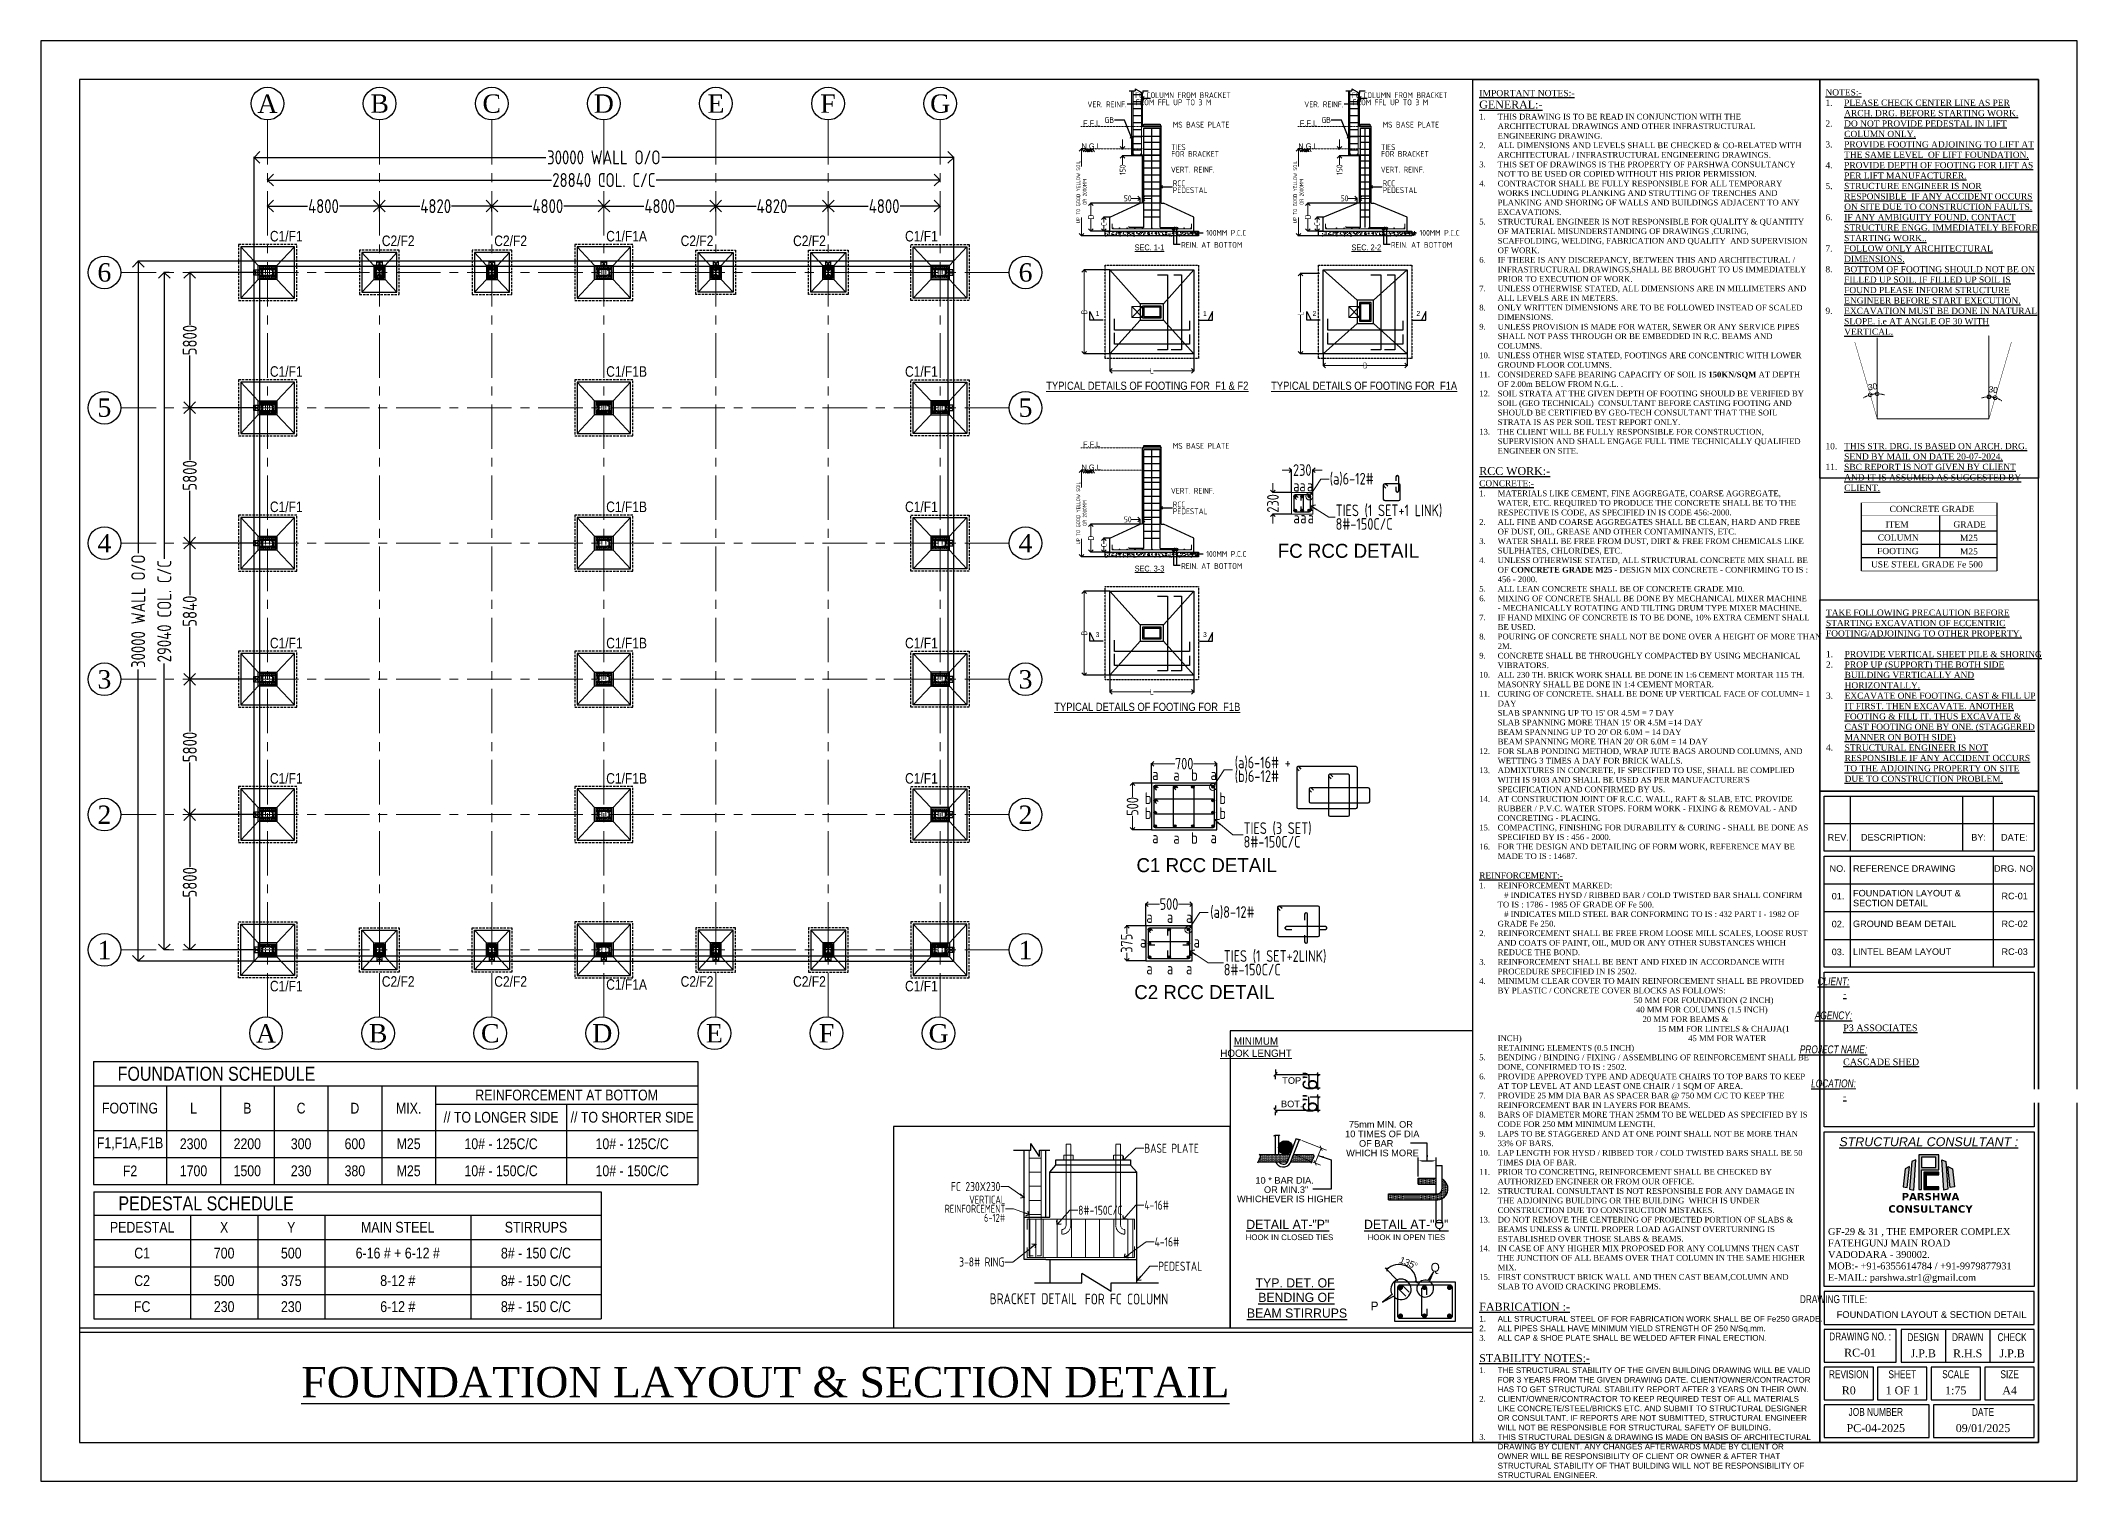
# Model space of a CAD drawing. Header units: millimetres. Extents: x 3470347 to 5996549, y -3470518 to 17149644.
# Drawn here: x 4559725 to 4647045, y 6660167 to 6721908 of the extents above; entities that cross this region are included whole.
import ezdxf
from ezdxf.enums import TextEntityAlignment as Align

# ---------------------------------------------------------------- set-up
doc = ezdxf.new("R2010")
doc.units = ezdxf.units.MM
doc.header["$MEASUREMENT"] = 0
doc.header["$PDMODE"] = 35
doc.header["$PDSIZE"] = -5
for name, pattern in [('$AUDIT_BAD_LTYPE8', [0]), ('ACAD_ISO02W100', [15, 12, -3]), ('ACAD_ISO03W100', [30, 12, -18]), ('CENTER', [50.8, 31.75, -6.35, 6.35, -6.35]), ('CENTER2', [1.125, 0.75, -0.125, 0.125, -0.125]), ('CENTERX2', [4, 2.5, -0.5, 0.5, -0.5]), ('DASHED2', [0.375, 0.25, -0.125]), ('HIDDEN', [0.375, 0.25, -0.125])]:
    doc.linetypes.add(name, pattern=pattern)
doc.layers.get('0').update_dxf_attribs({"linetype": 'CONTINUOUS', "lineweight": 25})
doc.layers.get('DEFPOINTS').update_dxf_attribs({"linetype": 'CONTINUOUS', "lineweight": 25})
for name, color, linetype, lineweight in [('6 TEXT', 7, 'CONTINUOUS', 25), ('BLOCK', 7, 'CONTINUOUS', 30), ('CENTER', 8, 'CENTER', 0), ('DIMENSION', 11, 'CONTINUOUS', 15), ('GB', 2, 'CONTINUOUS', 20), ('L4', 4, 'CONTINUOUS', 30), ('L5', 10, 'CONTINUOUS', 40), ('PV_TEXT_ROMANS', 7, 'CONTINUOUS', 0), ('rDIMension', 1, 'CONTINUOUS', 18), ('rPCC DASH', 9, 'HIDDEN', 15), ('rRCC 1', 3, 'CONTINUOUS', 25), ('rRCC 2', 40, 'CONTINUOUS', 15), ('rREINF 1', 1, 'CONTINUOUS', 25), ('rREINF 2', 4, 'CONTINUOUS', 25), ('SHEET', 7, 'CONTINUOUS', 15), ('TEXT3', 7, 'CONTINUOUS', 30), ('TEXT6', 6, 'CONTINUOUS', 50)]:
    doc.layers.add(name, color=color, linetype=linetype, lineweight=lineweight)
for name, color, linetype in [('BOLT', 1, 'CONTINUOUS'), ('GF-COL', 12, 'CONTINUOUS'), ('Grid', 44, 'CONTINUOUS'), ('S&T_HATCH', 7, 'CONTINUOUS'), ('see level', 2, 'CONTINUOUS'), ('SnT-CENTER2', 8, 'CENTER'), ('STR TEX', 4, 'CONTINUOUS'), ('YQ_AXIS', 4, 'CONTINUOUS')]:
    doc.layers.add(name, color=color, linetype=linetype)
doc.styles.add('Aerial', font='times.ttf')
doc.styles.add('Arial', font='arial.ttf', dxfattribs={"height": 0.2})
doc.styles.add('ARIAL NARROW', font='ARIALN.TTF')
doc.styles.add('DIM', font='geniso.shx', dxfattribs={"width": 0.85})
doc.styles.add('J.P', font='ARIALN.TTF')
doc.styles.add('JAINIL', font='times.ttf')
doc.styles.add('ROMANS', font='', dxfattribs={"width": 0.8})
doc.styles.get("Standard").update_dxf_attribs({"font": ''})
doc.styles.add('style1', font='arial.ttf', dxfattribs={"height": 8})
doc.styles.add('style2', font='arial.ttf', dxfattribs={"height": 20})
doc.styles.add('TEXT3', font='geniso.shx')
doc.styles.add('TEXT3 0.75NA', font='geniso.shx', dxfattribs={"width": 0.75})
doc.styles.get('ROMANS').set_extended_font_data('AR CENA')
doc.styles.get('Standard').set_extended_font_data('AR CENA')
doc.dimstyles.new('DSC2', dxfattribs={"dimtxt": 8, "dimasz": 3, "dimexe": 3, "dimexo": 2, "dimgap": 0.5, "dimtad": 1, "dimdec": 1, "dimzin": 3, "dimdsep": 46, "dimlunit": 4, "dimtxsty": 'style2', "dimblk": 'OBLIQUE', "dimcen": 1, "dimclrd": 45, "dimclre": 8, "dimclrt": 7, "dimadec": 0, "dimazin": 0, "dimtfac": 1, "dimtdec": 1, "dimtix": 1, "dimtmove": 1, "dimatfit": 3, "dimldrblk": 'OBLIQUE', "dimfxl": 1, "dimtolj": 1, "dimtzin": 0, "dimlwd": -1, "dimlwe": -1, "dimarcsym": 0})
doc.dimstyles.new('m-1', dxfattribs={"dimscale": 0, "dimtxt": 5, "dimasz": 3, "dimexe": 1.75, "dimexo": 1.75, "dimgap": 0.25, "dimtad": 1, "dimdec": 0, "dimzin": 3, "dimdsep": 46, "dimlunit": 4, "dimtxsty": 'Standard', "dimblk": 'ORIGIN', "dimcen": 3, "dimdle": 1.75, "dimclrd": 4, "dimclre": 7, "dimclrt": 7, "dimadec": 0, "dimazin": 0, "dimtfac": 1, "dimtdec": 0, "dimtofl": 0, "dimtmove": 2, "dimatfit": 3, "dimfxl": 1, "dimfrac": 1, "dimtolj": 1, "dimtzin": 0, "dimlwd": 5, "dimlwe": 5, "dimarcsym": 0})
doc.dimstyles.new('ST-100', dxfattribs={"dimscale": 100, "dimtxt": 7, "dimasz": 5, "dimexe": 0.18, "dimexo": 0.0625, "dimgap": 0.2, "dimtad": 0, "dimdec": 0, "dimzin": 0, "dimdsep": 46, "dimtxsty": 'DIM', "dimblk": 'OPEN90', "dimcen": 0.09, "dimclrd": 256, "dimclrt": 7, "dimadec": 0, "dimazin": 0, "dimtfac": 1, "dimtdec": 0, "dimtofl": 0, "dimtmove": 0, "dimatfit": 3, "dimldrblk": 'OPEN90', "dimfxl": 1, "dimtolj": 1, "dimtzin": 0, "dimlwd": -1, "dimarcsym": 0})
doc.dimstyles.new('ST-150', dxfattribs={"dimscale": 75, "dimtxt": 3, "dimasz": 2, "dimexe": 0.18, "dimexo": 0.0625, "dimgap": 0.2, "dimtad": 0, "dimdec": 0, "dimlfac": 2, "dimzin": 0, "dimdsep": 46, "dimtxsty": 'DIM', "dimblk": 'OPEN90', "dimcen": 0.09, "dimclrd": 256, "dimclrt": 7, "dimadec": 0, "dimazin": 0, "dimtfac": 1, "dimtdec": 0, "dimtofl": 0, "dimtmove": 0, "dimatfit": 3, "dimldrblk": 'OPEN90', "dimfxl": 1, "dimtolj": 1, "dimtzin": 0, "dimlwd": -1, "dimarcsym": 0})
doc.dimstyles.new('ST-25', dxfattribs={"dimscale": 100, "dimtxt": 2.5, "dimasz": 2, "dimexe": 0.18, "dimexo": 0.0625, "dimgap": 0.2, "dimtad": 0, "dimdec": 0, "dimlfac": 0.25, "dimzin": 0, "dimdsep": 46, "dimtxsty": 'DIM', "dimblk": 'OPEN90', "dimcen": 0.09, "dimclrd": 256, "dimclrt": 7, "dimadec": 0, "dimazin": 0, "dimtfac": 1, "dimtdec": 0, "dimtofl": 0, "dimtmove": 0, "dimatfit": 3, "dimldrblk": 'OPEN90', "dimfxl": 1, "dimtolj": 1, "dimtzin": 0, "dimlwd": -1, "dimarcsym": 0})
doc.dimstyles.new('ST-50', dxfattribs={"dimscale": 100, "dimtxt": 2.5, "dimasz": 2, "dimexe": 0.18, "dimexo": 0.0625, "dimgap": 0.2, "dimtad": 0, "dimdec": 0, "dimlfac": 0.5, "dimzin": 0, "dimdsep": 46, "dimtxsty": 'DIM', "dimblk": 'OPEN90', "dimcen": 0.09, "dimclrd": 256, "dimclrt": 7, "dimadec": 0, "dimazin": 0, "dimtfac": 1, "dimtdec": 0, "dimtofl": 0, "dimtmove": 0, "dimatfit": 3, "dimldrblk": 'OPEN90', "dimfxl": 1, "dimtolj": 1, "dimtzin": 0, "dimlwd": -1, "dimarcsym": 0})
doc.dimstyles.get("Standard").update_dxf_attribs({"dimtxt": 0.18, "dimasz": 0.18, "dimexe": 0.18, "dimexo": 0.0625, "dimgap": 0.09, "dimtad": 0, "dimtih": 1, "dimtoh": 1, "dimdec": 4, "dimzin": 0, "dimdsep": 46, "dimtxsty": 'Standard', "dimcen": 0.09, "dimadec": 0, "dimazin": 0, "dimtfac": 1, "dimtdec": 4, "dimtofl": 0, "dimtmove": 2, "dimatfit": 3, "dimfxl": 1, "dimtolj": 1, "dimtzin": 0, "dimarcsym": 0})

msp = doc.modelspace()

# ---------------------------------------------------------------- texts
at = {"lineweight": 25, "attachment_point": 2}
for s, insert, char_height, style in [('\\pxql;{\\farial|b0|i1|c0|p0;\\L\\C1;CLIENT:}', (4636592.2, 6681765.88, 0), 339.6094, 'TEXT3 0.75NA'), ('\\pxql;{\\farial|b0|i1|c0|p0;\\L\\C1;AGENCY:}', (4636592.2, 6680306.28, 0), 339.6094, 'TEXT3 0.75NA'), ('\\pxql;{\\farial|b0|i1|c0|p0;\\L\\C1;PROJECT NAME:}', (4636592.2, 6678846.68, 0), 339.6094, 'TEXT3 0.75NA'), ('\\pxql;{\\farial|b0|i1|c0|p0;\\L\\C1;LOCATION:}', (4636592.2, 6677387.08, 0), 339.6094, 'TEXT3 0.75NA'), ('\\pxqc;{\\farial|b0|i1|c0|p0;\\L\\W1;\\C1;STRUCTURAL CONSULTANT : }', (4640676.84, 6674911.45, 0), 383.0029, 'TEXT3 0.75NA'), ('\\pxql;{\\farial|b0|i0|c0|p0;\\C1;DRAWING TITLE:}', (4636592.2, 6668141.56, 0), 339.6094, 'TEXT3 0.75NA'), ('\\pxqc;{\\farial|b0|i0|c0|p0;\\C1;DRAWING NO. :}', (4637732.24, 6666541.71, 0), 339.6094, 'TEXT3 0.75NA'), ('\\pxqc;{\\farial|b0|i0|c0|p0;\\C1;DESIGN}', (4640440.87, 6666512.27, 0), 339.6094, 'TEXT3 0.75NA'), ('\\pxqc;{\\farial|b0|i0|c0|p0;\\C1;DRAWN}', (4642346.13, 6666512.27, 0), 339.6094, 'TEXT3 0.75NA'), ('\\pxqc;{\\farial|b0|i0|c0|p0;\\C1;CHECK}', (4644251.39, 6666512.27, 0), 339.6094, 'TEXT3 0.75NA'), ('\\pxqc;{\\C22;RC-01}', (4637732.24, 6665847.9, 0), 339.6094, 'JAINIL'), ('\\pxqc;{\\C22;J.P.B}', (4640440.87, 6665818.45, 0), 339.6094, 'JAINIL'), ('\\pxqc;{\\C22;R.H.S}', (4642346.13, 6665818.45, 0), 339.6094, 'JAINIL'), ('\\pxqc;{\\C22;J.P.B}', (4644251.39, 6665818.45, 0), 339.6094, 'JAINIL'), ('\\pxqc;{\\farial|b0|i0|c0|p0;\\C1;REVISION}', (4637247.63, 6664924.59, 0), 339.6094, 'TEXT3 0.75NA'), ('\\pxqc;{\\farial|b0|i0|c0|p0;\\C1;SHEET}', (4639541.91, 6664924.59, 0), 339.6094, 'TEXT3 0.75NA'), ('\\pxqc;{\\farial|b0|i0|c0|p0;\\C1;SCALE}', (4641836.18, 6664924.59, 0), 339.6094, 'TEXT3 0.75NA'), ('\\pxqc;{\\farial|b0|i0|c0|p0;\\C1;SIZE}', (4644145.75, 6664924.59, 0), 339.6094, 'TEXT3 0.75NA'), ('\\pxqc;{\\C22;R0}', (4637247.63, 6664230.78, 0), 339.6094, 'JAINIL'), ('\\pxqc;{\\C22;1 OF 1}', (4639541.91, 6664230.78, 0), 339.6094, 'JAINIL'), ('\\pxqc;{\\C22;1:75}', (4641836.18, 6664230.78, 0), 339.6094, 'JAINIL'), ('\\pxqc;{\\C22;A4}', (4644145.75, 6664230.78, 0), 339.6094, 'JAINIL'), ('\\pxqc;{\\C22;PC-04-2025}', (4638407.02, 6662613.66, 0), 339.6094, 'JAINIL'), ('\\pxqc;{\\farial|b0|i0|c0|p0;\\C1;JOB NUMBER}', (4638407.02, 6663307.48, 0), 339.6094, 'TEXT3 0.75NA'), ('\\pxqc;{\\C22;09/01/2025}', (4643003.21, 6662613.66, 0), 339.6094, 'JAINIL'), ('\\pxqc;{\\farial|b0|i0|c0|p0;\\C1;DATE}', (4643003.21, 6663307.48, 0), 339.6094, 'TEXT3 0.75NA')]:
    msp.add_mtext(s, dxfattribs=dict(at, insert=insert, char_height=char_height, style=style))
at = {"lineweight": 25, "attachment_point": 1, "style": 'TEXT3'}
for s, insert, char_height, width in [('{\\ftimes new roman|b0|i0|c0|p0;\\L-}', (4637006.14, 6681203.52, 0), 286.6122, 78320.2506), ('{\\ftimes new roman|b0|i0|c0|p0;\\LP3 ASSOCIATES}', (4637006.14, 6679743.92, 0), 286.6122, 78320.2506), ('{\\ftimes new roman|b0|i0|c0|p0;\\LCASCADE SHED}', (4637002.25, 6678284.13, 0), 286.6122, 78320.2506), ('{\\ftimes new roman|b0|i0|c0|p0;GF-29 & 31 , THE EMPORER COMPLEX\\PFATEHGUNJ MAIN ROAD\\PVADODARA - 390002.\\PMOB:- +91-6355614784 / +91-9979877931\\PE-MAIL: parshwa.str1@gmail.com}', (4636356.57, 6671015.77, 0), 294.4636, 80465.7282), ('\\pxql;{\\farial|b0|i0|c0|p0;\\C22;FOUNDATION LAYOUT & SECTION DETAIL}', (4636726.74, 6667453.6, 0), 286.6122, 78320.2506)]:
    msp.add_mtext(s, dxfattribs=dict(at, insert=insert, char_height=char_height, width=width))
at = {"color": 7, "lineweight": 25, "insert": (4590798.01, 6664406.16, 0), "char_height": 1299.6, "width": 68839.8668, "attachment_point": 5, "style": 'Arial'}
msp.add_mtext('{\\ftimes new roman|b0|i0|c0|p0;\\LFOUNDATION LAYOUT & SECTION DETAIL }', dxfattribs=at)
at = {"layer": 'Grid', "color": 4, "linetype": 'Continuous', "lineweight": 25, "style": 'JAINIL'}
for s, height, p in [('CONCRETE GRADE', 268.2046, (4638997.14, 6701707.47, 0)), ('ITEM', 268.205, (4638821.97, 6701043.6, 0)), ('GRADE', 268.205, (4641734.3, 6701043.6, 0)), ('USE STEEL GRADE Fe 500', 268.2046, (4638199.76, 6699333.48, 0))]:
    msp.add_text(s, height=height, dxfattribs=at).set_placement(p)
at = {"layer": 'Grid', "color": 7, "linetype": 'Continuous', "lineweight": 25, "style": 'JAINIL'}
for s, p in [('FOOTING', (4638462.36, 6699903.67, 0)), ('COLUMN', (4638489.55, 6700483.08, 0)), ('M25', (4642015.23, 6700464.78, 0)), ('M25', (4642015.24, 6699890.06, 0))]:
    msp.add_text(s, height=268.205, dxfattribs=at).set_placement(p)
at = {"layer": 'Grid', "color": 7, "lineweight": 25, "attachment_point": 1, "style": 'Aerial'}
for s, width, gutter_width, heights, insert, char_height in [("{\\H1.110959x;\\L\\C71;IMPORTANT NOTES:-\\P\\H1.245572x;\\C4;GENERAL:-}\\P\\pxi-3.217285,l3.217285,t3.217285;1.^ITHIS DRAWING IS TO BE READ IN CONJUNCTION WITH THE ARCHITECTURAL DRAWINGS AND OTHER INFRASTRUCTURAL ENGINEERING DRAWING.\\P2.^IALL DIMENSIONS AND LEVELS SHALL BE CHECKED & CO-RELATED WITH ARCHITECTURAL / INFRASTRUCTURAL ENGINEERING DRAWINGS.\\P3.^I{\\C0;THIS SET OF DRAWINGS IS THE PROPERTY OF PARSHWA CONSULTANCY NOT TO BE USED OR COPIED WITHOUT HIS PRIOR PERMISSION.\\P4.^ICONTRACTOR SHALL BE FULLY RESPONSIBLE FOR ALL TEMPORARY WORKS INCLUDING PLANKING AND STRUTTING OF TRENCHES AND PLANKING AND SHORING OF WALLS AND BUILDINGS ADJACENT TO ANY EXCAVATIONS.\\P\\C30;5.^ISTRUCTURAL ENGINEER IS NOT RESPONSIBLE FOR QUALITY & QUANTITY  OF MATERIAL MISUNDERSTANDING OF DRAWINGS ,CURING, SCAFFOLDING, WELDING, FABRICATION AND QUALITY  AND SUPERVISION OF WORK.}\\P6.^IIF THERE IS ANY DISCREPANCY, BETWEEN THIS AND ARCHITECTURAL / INFRASTRUCTURAL DRAWINGS,SHALL BE BROUGHT TO US IMMEDIATELY PRIOR TO \\A1;EXECUTION OF WORK.\\P7.^IUNLESS OTHERWISE STATED, ALL DIMENSIONS ARE IN MILLIMETERS AND ALL LEVELS ARE IN METERS.\\P8.^IONLY WRITTEN DIMENSIONS ARE TO BE FOLLOWED INSTEAD OF SCALED DIMENSIONS.\\P9.^IUNLESS PROVISION IS MADE FOR WATER, SEWER OR ANY SERVICE PIPES SHALL NOT PASS THROUGH OR BE EMBEDDED IN R.C. BEAMS AND COLUMNS.\\P10.^IUNLESS OTHER WISE STATED, FOOTINGS ARE CONCENTRIC WITH LOWER GROUND FLOOR COLUMNS.\\P11.^ICONSIDERED SAFE BEARING CAPACITY OF SOIL IS \\fTimes New Roman|b1|i0|c0|p18;\\C22;150KN/SQM\\fTimes New Roman|b0|i0|c0|p18;\\C7; AT DEPTH OF 2.00m BELOW FROM N.G.L. .\\P12.^ISOIL STRATA AT THE GIVEN DEPTH OF FOOTING SHOULD BE VERIFIED BY SOIL (GEO TECHNICAL)  CONSULTANT BEFORE CASTING FOOTING AND SHOULD BE CERTIFIED BY GEO-TECH CONSULTANT THAT THE SOIL STRATA IS AS PER SOIL TEST REPORT ONLY.\\P13.^I\\C0;THE CLIENT WILL BE FULLY RESPONSIBLE FOR CONSTRUCTION, SUPERVISION AND SHALL ENGAGE FULL TIME TECHNICALLY QUALIFIED ENGINEER ON SITE.\\P\\pi0,l0,t0;\\P\\H1.38378x;\\L\\C4;RCC WORK:-\\P\\H0.775x;CONCRETE:-\\P\\pi-3.217285,l3.217285,t3.217285;\\H0.932462x;\\l\\C7;1.^IMATERIALS LIKE CEMENT, FINE AGGREGATE, COARSE AGGREGATE, WATER, ETC. REQUIRED TO PRODUCE THE CONCRETE SHALL BE TO THE RESPECTIVE IS CODE, AS SPECIFIED IN IS CODE 456:-2000.\\P2.^IALL FINE AND COARSE AGGREGATES SHALL BE CLEAN, HARD AND FREE OF DUST, OIL, GREASE AND OTHER CONTAMINANTS, ETC.\\P3.^IWATER SHALL BE FREE FROM DUST, DIRT & FREE FROM CHEMICALS LIKE SULPHATES, CHLORIDES, ETC.\\P4.^IUNLESS OTHERWISE STATED, ALL STRUCTURAL CONCRETE MIX SHALL BE OF \\fTimes New Roman|b1|i0|c0|p18;\\C22;CONCRETE GRADE M25\\fTimes New Roman|b0|i0|c0|p18;\\C7; - DESIGN MIX CONCRETE - CONFIRMING TO IS : 456 - 2000.\\P5.^IALL LEAN CONCRETE SHALL BE OF CONCRETE GRADE M10.\\P6.^IMIXING OF CONCRETE SHALL BE DONE BY MECHANICAL MIXER MACHINE - MECHANICALLY ROTATING AND TILTING DRUM TYPE MIXER MACHINE.\\P7.^IIF HAND MIXING OF CONCRETE IS TO BE DONE, 10% EXTRA CEMENT SHALL BE USED.\\P8.^IPOURING OF CONCRETE SHALL NOT BE DONE OVER A HEIGHT OF MORE THAN 2M.\\P9.^ICONCRETE SHALL BE THROUGHLY COMPACTED BY USING MECHANICAL VIBRATORS.\\P\\C0;10.^IALL 230 TH. BRICK WORK SHALL BE DONE IN 1:6 CEMENT MORTAR 115 TH.  MASONRY SHALL BE DONE IN 1:4 CEMENT MORTAR.\\P11.^ICURING OF CONCRETE. SHALL BE DONE UP VERTICAL FACE OF COLUMN= 1 DAY                                                                                                                                         SLAB SPANNING UP TO 15' OR 4.5M = 7 DAY                                                         SLAB SPANNING MORE THAN 15' OR 4.5M =14 DAY                                          BEAM SPANNING UP TO 20' OR 6.0M = 14 DAY                                                    BEAM SPANNING MORE THAN 20' OR 6.0M = 14 DAY\\P12.^IFOR SLAB PONDING METHOD, WRAP JUTE BAGS AROUND COLUMNS, AND WETTING 3 TIMES A DAY FOR BRICK WALLS.\\P\\C7;13.^IADMIXTURES IN CONCRETE, IF SPECIFIED TO USE, SHALL BE COMPLIED WITH IS 9103 AND SHALL BE USED AS PER MANUFACTURER'S SPECIFICATION AND CONFIRMED BY US.\\P14.^IAT CONSTRUCTION JOINT OF R.C.C. WALL, RAFT & SLAB, ETC. PROVIDE RUBBER / P.V.C. WATER STOPS. FORM WORK - FIXING & REMOVAL - AND CONCRETING - PLACING.\\P15.^ICOMPACTING, FINISHING FOR DURABILITY & CURING - SHALL BE DONE AS SPECIFIED BY IS : 456 - 2000.\\P16.^IFOR THE DESIGN AND DETAILING OF FORM WORK, REFERENCE MAY BE MADE TO IS : 14687.\\P\\P\\pi0,l0,t0;\\H1.072429x;\\L\\C4;REINFORCEMENT:-\\P\\pi-3.217285,l3.217285,t3.217285;\\H0.932463x;\\l\\C7;1.^IREINFORCEMENT MARKED:                                                                                                # INDICATES HYSD / RIBBED BAR / COLD TWISTED BAR SHALL CONFIRM TO IS : 1786 - 1985 OF GRADE OF Fe 500.                                                                            # INDICATES MILD STEEL BAR CONFORMING TO IS : 432 PART I - 1982 OF GRADE Fe 250.\\P2.^IREINFORCEMENT SHALL BE FREE FROM LOOSE MILL SCALES, LOOSE RUST AND COATS OF PAINT, OIL, MUD OR ANY OTHER SUBSTANCES WHICH REDUCE THE BOND.\\P3.^I\\C0;REINFORCEMENT SHALL BE BENT AND FIXED IN ACCORDANCE WITH PROCEDURE SPECIFIED IN IS 2502.\\P\\C7;4.^IMINIMUM CLEAR COVER TO MAIN REINFORCEMENT SHALL BE PROVIDED BY PLASTIC / CONCRETE COVER BLOCKS AS FOLLOWS:                                                                                                       \\C0;50 MM FOR FOUNDATION (2 INCH)                                                                                  40 MM FOR COLUMNS (1.5 INCH)                                                                                        20 MM FOR BEAMS &                                                                                                                 15 MM FOR LINTELS & CHAJJA(1 INCH)                                                                             45 MM FOR WATER RETAINING ELEMENTS (0.5 INCH)\\P\\C7;5.^IBENDING / BINDING / FIXING / ASSEMBLING OF REINFORCEMENT SHALL BE DONE, CONFIRMED TO IS : 2502.\\P6.^IPROVIDE APPROVED TYPE AND ADEQUATE CHAIRS TO TOP BARS TO KEEP AT TOP LEVEL AT AND LEAST ONE CHAIR / 1 SQM OF AREA.\\P7.^IPROVIDE 25 MM DIA BAR AS SPACER BAR @ 750 MM C/C TO KEEP THE REINFORCEMENT BAR IN LAYERS FOR BEAMS.\\P8.^IBARS OF DIAMETER MORE THAN 25MM TO BE WELDED AS SPECIFIED BY IS CODE FOR 250 MM MINIMUM LENGTH.\\P9.^ILAPS TO BE STAGGERED AND AT ONE POINT SHALL NOT BE MORE THAN 33% OF BARS.\\P10.^ILAP LENGTH FOR HYSD / RIBBED TOR / COLD TWISTED BARS SHALL BE 50 TIMES DIA OF BAR.\\P11.^IPRIOR TO CONCRETING, REINFORCEMENT SHALL BE CHECKED BY AUTHORIZED ENGINEER OR FROM OUR OFFICE.\\P12.^ISTRUCTURAL CONSULTANT IS NOT RESPONSIBLE FOR ANY DAMAGE IN THE ADJOINING BUILDING OR THE BUILDING  WHICH IS UNDER CONSTRUCTION DUE TO CONSTRUCTION MISTAKES.\\P13.^IDO NOT REMOVE THE CENTERING OF PROJECTED PORTION OF SLABS & BEAMS UNLESS & UNTIL PROPER LOAD AGAINST OVERTURNING IS ESTABLISHED OVER THOSE SLABS & BEAMS.\\P14.^IIN CASE OF ANY HIGHER MIX PROPOSED FOR ANY COLUMNS THEN CAST THE JUNCTION OF ALL BEAMS OVER THAT COLUMN IN THE SAME HIGHER MIX.\\P15.^IFIRST CONSTRUCT BRICK WALL AND THEN CAST BEAM,COLUMN AND SLAB TO AVOID CRACKING PROBLEMS.\\P\\pi0,l0,t0;\\P\\H1.38378x;\\L\\C4;FABRICATION :-\\P\\pi-3.217285,l3.217285,t3.217285;\\fArial|b0|i0|c0|p34;\\H0.722658x;\\l\\C7;1.^IALL STRUCTURAL STEEL OF FOR FABRICATION WORK SHALL BE OF Fe250 GRADE.\\P2.^IALL PIPES SHALL HAVE MINIMUM YIELD STRENGTH OF 250 N/Sq.mm.\\P\\fTimes New Roman|b0|i0|c0|p18;3.^I\\fArial|b0|i0|c0|p34;ALL CAP & SHOE PLATE SHALL BE WELDED AFTER FINAL ERECTION.\\P\\pi0,l0,t0;\\P\\fTimes New Roman|b0|i0|c0|p18;\\H1.383779x;\\L\\C71;STABILITY NOTES:-\\P\\pi-3.217285,l3.217285,t3.217285;\\H0.722659x;\\l\\C7;1.^I\\fArial|b0|i0|c0|p34;THE STRUCTURAL STABILITY OF THE GIVEN BUILDING DRAWING WILL BE VALID FOR 3 YEARS FROM THE GIVEN DRAWING DATE. CLIENT/OWNER/CONTRACTOR HAS TO GET STRUCTURAL STABILITY REPORT AFTER 3 YEARS ON THEIR OWN.\\P\\fTimes New Roman|b0|i0|c0|p18;2.^I\\fArial|b0|i0|c0|p34;CLIENT/OWNER/CONTRACTOR TO KEEP REQUIRED TEST OF ALL MATERIALS LIKE CONCRETE/STEEL/BRICKS ETC. AND SUBMIT TO STRUCTURAL DESIGNER OR CONSULTANT. IF REPORTS ARE NOT SUBMITTED, STRUCTURAL ENGINEER WILL NOT BE RESPONSIBLE FOR STRUCTURAL SAFETY OF BUILDING.\\P\\fTimes New Roman|b0|i0|c0|p18;3.^I\\fArial|b0|i0|c0|p34;THIS STRUCTURAL DESIGN & DRAWING IS MADE ON BASIS OF ARCHITECTURAL DRAWING BY CLIENT. ANY CHANGES AFTERWARDS MADE BY CLIENT OR OWNER WILL BE RESPONSIBILITY OF CLIENT OR OWNER & AFTER THAT STRUCTURAL STABILITY OF THAT BUILDING WILL NOT BE RESPONSIBILITY OF STRUCTURAL ENGINEER.", 14207.9516, 1893.49, [175090.55], (4621403.79, 6719798.41, 0), 245.48), ('{\\L\\C71;NOTES:-}\\P\\pxi-3,l3,t3;1.^I{\\LPLEASE CHECK CENTER LINE AS PER ARCH. DRG. BEFORE STARTING WORK.}\\P2.^I{\\LDO NOT PROVIDE PEDESTAL IN LIFT COLUMN ONLY.}\\P3.^I{\\LPROVIDE FOOTING ADJOINING TO LIFT AT THE SAME LEVEL  OF LIFT FOUNDATION.}\\P4.^I{\\LPROVIDE DEPTH OF FOOTING FOR LIFT AS PER LIFT MANUFACTURER.}\\P5.^I{\\LSTRUCTURE ENGINEER IS NOR RESPONSIBLE  IF ANY ACCIDENT OCCURS ON SITE DUE TO CONSTRUCTION FAULTS.}\\P6.^I{\\LIF ANY AMBIGUITY FOUND, CONTACT STRUCTURE ENGG. IMMEDIATELY BEFORE STARTING WORK..}\\P7.^I{\\LFOLLOW ONLY ARCHITECTURAL DIMENSIONS.}\\P8.^I{\\LBOTTOM OF FOOTING SHOULD NOT BE ON FILLED UP SOIL. IF FILLED UP SOIL IS FOUND PLEASE INFORM STRUCTURE ENGINEER BEFORE START EXECUTION.}\\P9.^I{\\LEXCAVATION MUST BE DONE IN NATURAL SLOPE. i.e AT ANGLE OF 30 WITH VERTICAL.}\\P\\P\\P\\P\\P\\P\\P{\\L \\P\\P\\pi0,l0,tz; }\\P\\pi-3,l3,t3;\\P10.^I{\\LTHIS STR. DRG. IS BASED ON ARCH. DRG. SEND BY MAIL ON DATE 20-07-2024.}\\P11.^I{\\LSBC REPORT IS NOT GIVEN BY CLIENT AND IT IS ASSUMED AS SUGGESTED BY CLIENT.}', 9111.0745, 973.12, [24511.91], (4636247.5, 6719831.43, 0), 267.54135)]:
    msp.add_mtext_dynamic_manual_height_columns(s, width=width, gutter_width=gutter_width, heights=heights, dxfattribs=dict(at, insert=insert, char_height=char_height))
at = {"layer": 'Grid', "color": 7, "lineweight": 25, "insert": (4636270.03, 6697529.79, 0), "char_height": 266.88147, "width": 9088.6023, "attachment_point": 1, "style": 'Aerial'}
msp.add_mtext('{\\L\\C71;TAKE FOLLOWING PRECAUTION BEFORE\\PSTARTING EXCAVATION OF ECCENTRIC FOOTING/ADJOINING TO OTHER PROPERTY.}\\P\\P\\pxi-3,l3,t3;1.^I{\\LPROVIDE VERTICAL SHEET PILE & SHORING}\\P2.^I{\\LPROP UP (SUPPORT) THE BOTH SIDE BUILDING VERTICALLY AND HORIZONTALLY.}\\P3.^I{\\LEXCAVATE ONE FOOTING. CAST & FILL UP IT FIRST. THEN EXCAVATE. ANOTHER FOOTING & FILL IT. THUS EXCAVATE & CAST FOOTING ONE BY ONE. (STAGGERED MANNER ON BOTH SIDE)}\\P4.^I{\\LSTRUCTURAL ENGINEER IS NOT RESPONSIBLE IF ANY ACCIDENT OCCURS TO THE ADJOINING PROPERTY ON SITE DUE TO CONSTRUCTION PROBLEM. }', dxfattribs=at)
at = {"layer": 'PV_TEXT_ROMANS', "style": 'J.P'}
for s, height, p in [('%%USEC. 1-1', 250, (4607264.18, 6713050.48)), ('%%USEC. 2-2', 250, (4616561.33, 6713050.48)), ('%%UTYPICAL DETAILS OF FOOTING FOR  F1 & F2', 350, (4607170.67, 6707122.05)), ('%%UTYPICAL DETAILS OF FOOTING FOR  F1A', 350, (4616467.82, 6707122.05)), ('%%USEC. 3-3', 250, (4607264.18, 6699285.83)), ('%%UTYPICAL DETAILS OF FOOTING FOR  F1B', 350, (4607170.67, 6693357.4))]:
    msp.add_text(s, height=height, rotation=360, dxfattribs=at).set_placement(p, align=Align.MIDDLE)
at = {"layer": 'PV_TEXT_ROMANS', "char_height": 450, "width": 2396.759, "style": 'J.P'}
for s, insert, attachment_point in [('C1/F1', (4569550.53, 6713757.5), 1), ('C2/F2', (4574350.2, 6713558.86), 1), ('C2/F2', (4579170.86, 6713558.86), 1), ('C1/F1A', (4583970.53, 6713757.5), 1), ('C2/F2', (4588566.59, 6713558.86), 3), ('C2/F2', (4593387.26, 6713558.86), 3), ('C1/F1', (4598186.92, 6713757.5), 3), ('C1/F1', (4569550.53, 6707957.5), 1), ('C1/F1B', (4583970.53, 6707957.5), 1), ('C1/F1', (4598186.92, 6707957.5), 3), ('C1/F1', (4569550.53, 6702157.5), 1), ('C1/F1B', (4583970.53, 6702157.5), 1), ('C1/F1', (4598186.92, 6702157.5), 3), ('C1/F1', (4569550.53, 6696317.5), 1), ('C1/F1B', (4583970.53, 6696317.5), 1), ('C1/F1', (4598186.92, 6696317.5), 3), ('C1/F1', (4569550.53, 6690517.5), 1), ('C1/F1B', (4583970.53, 6690517.5), 1), ('C1/F1', (4598186.92, 6690517.5), 3), ('C2/F2', (4574350.2, 6681357.09), 7), ('C2/F2', (4579170.86, 6681357.09), 7), ('C2/F2', (4588566.59, 6681357.09), 9), ('C2/F2', (4593387.26, 6681357.09), 9), ('C1/F1', (4569550.53, 6681158.45), 7), ('C1/F1A', (4583970.53, 6681684.6), 1), ('C1/F1', (4598186.92, 6681158.45), 9)]:
    msp.add_mtext(s, dxfattribs=dict(at, insert=insert, attachment_point=attachment_point))
at = {"layer": 'rDIMension', "color": 7, "char_height": 250, "attachment_point": 6, "style": 'DIM'}
for insert in [(4606284.51, 6719182.37), (4615581.66, 6719182.37)]:
    msp.add_mtext('\\A1;VER. REINF. ', dxfattribs=dict(at, insert=insert))
at = {"layer": 'rDIMension', "color": 7, "attachment_point": 4, "line_spacing_factor": 0.7, "style": 'DIM'}
for s, insert, char_height in [('\\A1;RCC\\PPEDESTAL', (4608262.67, 6715651.55), 250), ('\\A1;RCC\\PPEDESTAL', (4617259.83, 6715651.55), 250), ('\\A1;a', (4613427.8, 6702837.32), 500), ('\\A1;a', (4613690.85, 6702839.36), 500), ('\\A1;a', (4614012.9, 6702839.36), 500), ('\\A1;RCC\\PPEDESTAL', (4608262.67, 6701886.9), 250), ('\\A1;TIES (1 SET+1 LINK)\\P8#-150C/C', (4615244.28, 6701488.13), 500), ('\\A1;a', (4613435.6, 6701468.17), 500), ('\\A1;a', (4613726.09, 6701473.54), 500), ('\\A1;a', (4614048.14, 6701473.54), 500), ('\\A1;a', (4607379.69, 6690466.77), 500), ('\\A1;a', (4608287.56, 6690440.59), 500), ('\\A1;b', (4609053.52, 6690440.59), 500), ('\\A1;a', (4609880.61, 6690466.77), 500), ('\\A1;b', (4607066.23, 6689443.37), 500), ('\\A1;b', (4610261.65, 6689443.37), 500), ('\\A1;b', (4607066.23, 6688800.95), 500), ('\\A1;b', (4610261.65, 6688800.95), 500), ('\\A1;b', (4609053.52, 6687739.35), 500), ('\\A1;TIES (3 SET)\\P8#-150C/C', (4611297.97, 6687866.75), 500), ('\\A1;a', (4607379.69, 6687759.08), 500), ('\\A1;a', (4608287.56, 6687739.35), 500), ('\\A1;a', (4609880.61, 6687759.08), 500), ('\\A1;a', (4607130.24, 6684350.34), 500), ('\\A1;a', (4608011.81, 6684350.34), 500), ('\\A1;a', (4608831.16, 6684350.34), 500), ('\\A1;a', (4606859.51, 6683292.61), 500), ('\\A1;a', (4609158.43, 6683292.61), 500), ('\\A1;TIES (1 SET+2LINK)\\P8#-150C/C', (4610448.51, 6682386.89), 500), ('\\A1;a', (4607130.24, 6682142.66), 500), ('\\A1;a', (4608011.81, 6682142.66), 500), ('\\A1;a', (4608831.16, 6682142.66), 500)]:
    msp.add_mtext(s, dxfattribs=dict(at, insert=insert, char_height=char_height))
at = {"layer": 'rDIMension', "color": 7, "char_height": 500, "attachment_point": 4, "line_spacing_factor": 0.7, "style": 'DIM'}
for s, insert, width in [('\\A1;(a)6-12#', (4614992.87, 6703112.97), 1989.7736), ('\\A1;(a)6-16# +\\P(b)6-12# ', (4610920.82, 6690656.97), 2863.5873), ('\\A1;(a)8-12#', (4609871.37, 6684540.54), 2863.5873)]:
    msp.add_mtext(s, dxfattribs=dict(at, insert=insert, width=width))
at = {"layer": 'rRCC 1', "color": 7, "char_height": 250, "attachment_point": 6, "style": 'DIM'}
for insert in [(4605745.39, 6718509.88), (4615042.55, 6718509.88)]:
    msp.add_mtext('\\A1;GB', dxfattribs=dict(at, insert=insert))
at = {"layer": 'rRCC 2'}
for s, p in [('FC RCC DETAIL', (4612763.21, 6699745.76)), ('C1 RCC DETAIL', (4606707.11, 6686273.4)), ('C2 RCC DETAIL', (4606610.6, 6680831.78))]:
    msp.add_text(s, height=600, dxfattribs=at).set_placement(p)
at = {"layer": 'rRCC 2', "color": 7, "char_height": 250, "style": 'DIM'}
for s, insert, attachment_point in [('\\A1;FROM FFL UP TO 3 M', (4609915.83, 6719268.1), 6), ('\\A1;FC COLUMN FROM BRACKET', (4610743.9, 6719575.99), 6), ('\\A1;FROM FFL UP TO 3 M', (4619212.98, 6719268.1), 6), ('\\A1;FC COLUMN FROM BRACKET', (4620041.05, 6719575.99), 6), ('\\A1;MS BASE PLATE', (4608267.73, 6718310.5), 4), ('\\A1;MS BASE PLATE', (4617264.89, 6718310.5), 4), ('\\A1;TIES ', (4608197.71, 6717346.88), 4), ('\\A1;FOR BRACKET', (4608197.71, 6717058.13), 4), ('\\A1;TIES ', (4617194.86, 6717346.88), 4), ('\\A1;FOR BRACKET', (4617194.86, 6717058.13), 4), ('\\A1;VERT. REINF.', (4608182.88, 6716383.24), 4), ('\\A1;VERT. REINF.', (4617180.04, 6716383.24), 4), ('\\A1;MS BASE PLATE', (4608267.73, 6704545.85), 4), ('\\A1;VERT. REINF.', (4608182.88, 6702618.59), 4)]:
    msp.add_mtext(s, dxfattribs=dict(at, insert=insert, attachment_point=attachment_point))
at = {"layer": 'STR TEX', "color": 6, "lineweight": 25, "char_height": 279.4852, "attachment_point": 4, "style": 'JAINIL'}
for s, insert in [('\\pxql;{\\farial|b0|i0|c0|p0;\\C31;REV.}', (4636341.21, 6687765.48, 0)), ('\\pxql;{\\farial|b0|i0|c0|p0;\\C31;DESCRIPTION:}', (4637769.11, 6687765.48, 0)), ('\\pxql;{\\farial|b0|i0|c0|p0;\\C31;BY:}', (4642501.43, 6687765.48, 0)), ('\\pxql;{\\farial|b0|i0|c0|p0;\\C31;DATE:}', (4643777.07, 6687765.48, 0)), ('\\pxql;{\\farial|b0|i0|c0|p0;\\C31;NO.}', (4636425.87, 6686426, 0)), ('\\pxql;{\\farial|b0|i0|c0|p0;\\C31;REFERENCE DRAWING}', (4637430.48, 6686426, 0)), ('\\pxql;{\\farial|b0|i0|c0|p0;\\C31;DRG. NO.}', (4643475.71, 6686426, 0)), ('\\pxql;{\\farial|b0|i0|c0|p0;\\C22;01.}', (4636515.81, 6685241.18, 0)), ('\\pxql;{\\farial|b0|i0|c0|p0;\\C22;FOUNDATION LAYOUT &}', (4637430.48, 6685371.53, 0)), ('\\pxql;{\\farial|b0|i0|c0|p0;\\C22;RC-01}', (4643795.53, 6685250.05, 0)), ('\\pxql;{\\farial|b0|i0|c0|p0;\\C22;SECTION DETAIL}', (4637430.48, 6684946.36, 0)), ('\\pxql;{\\farial|b0|i0|c0|p0;\\C22;02.}', (4636515.81, 6684047.49, 0)), ('\\pxql;{\\farial|b0|i0|c0|p0;\\C22;GROUND BEAM DETAIL}', (4637430.48, 6684056.36, 0)), ('\\pxql;{\\farial|b0|i0|c0|p0;\\C22;RC-02}', (4643795.53, 6684056.36, 0)), ('\\pxql;{\\farial|b0|i0|c0|p0;\\C22;03.}', (4636515.81, 6682853.81, 0)), ('\\pxql;{\\farial|b0|i0|c0|p0;\\C22;LINTEL BEAM LAYOUT}', (4637430.48, 6682862.68, 0)), ('\\pxql;{\\farial|b0|i0|c0|p0;\\C22;RC-03}', (4643795.53, 6682862.68, 0))]:
    msp.add_mtext(s, dxfattribs=dict(at, insert=insert))
at = {"layer": 'TEXT3', "style": 'ROMANS', "width": 0.85}
for s, p in [('F.F.L', (4604415.5, 6718262.99)), ('F.F.L', (4613712.66, 6718262.99)), ('N.G.L', (4604349.36, 6717275.21)), ('N.G.L', (4613646.52, 6717275.21)), ('F.F.L', (4604415.5, 6704498.34)), ('N.G.L', (4604349.36, 6703510.56))]:
    msp.add_text(s, height=232.554, dxfattribs=at).set_placement(p)
at = {"layer": 'YQ_AXIS', "color": 1, "style": 'Aerial'}
for s, p in [('A', (4569448.73, 6719213.37)), ('B', (4574255.39, 6719213.37)), ('C', (4579062.06, 6719213.37)), ('D', (4583868.73, 6719213.37)), ('E', (4588675.39, 6719213.37)), ('F', (4593482.06, 6719213.37)), ('G', (4598288.73, 6719213.37)), ('6', (4562454.05, 6711977.98)), ('6', (4601949.81, 6711977.98)), ('5', (4562454.05, 6706177.98)), ('5', (4601949.81, 6706177.98)), ('4', (4562454.05, 6700377.98)), ('4', (4601949.81, 6700377.98)), ('3', (4562454.05, 6694537.98)), ('3', (4601949.81, 6694537.98)), ('2', (4562454.05, 6688737.98)), ('2', (4601949.81, 6688737.98)), ('1', (4562454.05, 6682937.98)), ('1', (4601949.81, 6682937.98)), ('A', (4569383.43, 6679366.86)), ('B', (4574190.1, 6679366.86)), ('C', (4578996.77, 6679366.86)), ('D', (4583803.43, 6679366.86)), ('E', (4588610.1, 6679366.86)), ('F', (4593416.77, 6679366.86)), ('G', (4598223.43, 6679366.86))]:
    msp.add_text(s, height=787.5, dxfattribs=at).set_placement(p, align=Align.MIDDLE)

# ---------------------------------------------------------------- blocks, each defined once
blk = doc.blocks.new('_Open90')
at = {"color": 0, "linetype": 'ByBlock', "lineweight": -2}
for p, q in [((0, 0), (-1, 0)), ((-0.5, 0.5), (0, 0)), ((0, 0), (-0.5, -0.5))]:
    blk.add_line(p, q, dxfattribs=at)
blk = doc.blocks.new('*D1314')
at = {"layer": 'BOLT', "color": 0, "lineweight": -2}
for p, q in [((4568977, 6688738), (4566098, 6688738)), ((4568977, 6682938), (4566098, 6682938))]:
    blk.add_line(p, q, dxfattribs=at)
at = {"layer": 'BOLT'}
for p, q in [((4566116, 6688238), (4566116, 6686496)), ((4566116, 6683438), (4566116, 6685180))]:
    blk.add_line(p, q, dxfattribs=at)
at = {"layer": 'DEFPOINTS', "color": 0}
for p in [(4566116, 6688738), (4568984, 6688738), (4568984, 6682938)]:
    blk.add_point(p, dxfattribs=at)
at = {"layer": 'BOLT', "xscale": 500, "yscale": 500, "zscale": 500}
for p, rotation in [((4566116, 6688738), 90), ((4566116, 6682938), 270)]:
    blk.add_blockref('_Open90', p, dxfattribs=dict(at, rotation=rotation))
at = {"layer": 'BOLT', "color": 7, "insert": (4566116, 6685838), "char_height": 600, "attachment_point": 5, "rotation": 90, "style": 'DIM'}
blk.add_mtext('\\A1;5800', dxfattribs=at)
blk = doc.blocks.new('*D1315')
at = {"layer": 'BOLT', "color": 0, "lineweight": -2}
for p, q in [((4568977, 6711978), (4566098, 6711978)), ((4568977, 6706178), (4566098, 6706178))]:
    blk.add_line(p, q, dxfattribs=at)
at = {"layer": 'BOLT'}
for p, q in [((4566116, 6711478), (4566116, 6709736)), ((4566116, 6706678), (4566116, 6708420))]:
    blk.add_line(p, q, dxfattribs=at)
at = {"layer": 'DEFPOINTS', "color": 0}
for p in [(4568984, 6711978), (4566116, 6706178), (4568984, 6706178)]:
    blk.add_point(p, dxfattribs=at)
at = {"layer": 'BOLT', "xscale": 500, "yscale": 500, "zscale": 500}
for p, rotation in [((4566116, 6711978), 90), ((4566116, 6706178), 270)]:
    blk.add_blockref('_Open90', p, dxfattribs=dict(at, rotation=rotation))
at = {"layer": 'BOLT', "color": 7, "insert": (4566116, 6709078), "char_height": 600, "attachment_point": 5, "rotation": 90, "style": 'DIM'}
blk.add_mtext('\\A1;5800', dxfattribs=at)
blk = doc.blocks.new('*D1316')
at = {"layer": 'BOLT', "color": 0, "lineweight": -2}
for p, q in [((4568977, 6706178), (4566098, 6706178)), ((4568977, 6700378), (4566098, 6700378))]:
    blk.add_line(p, q, dxfattribs=at)
at = {"layer": 'BOLT'}
for p, q in [((4566116, 6705678), (4566116, 6703936)), ((4566116, 6700878), (4566116, 6702620))]:
    blk.add_line(p, q, dxfattribs=at)
at = {"layer": 'DEFPOINTS', "color": 0}
for p in [(4568984, 6706178), (4566116, 6700378), (4568984, 6700378)]:
    blk.add_point(p, dxfattribs=at)
at = {"layer": 'BOLT', "xscale": 500, "yscale": 500, "zscale": 500}
for p, rotation in [((4566116, 6706178), 90), ((4566116, 6700378), 270)]:
    blk.add_blockref('_Open90', p, dxfattribs=dict(at, rotation=rotation))
at = {"layer": 'BOLT', "color": 7, "insert": (4566116, 6703278), "char_height": 600, "attachment_point": 5, "rotation": 90, "style": 'DIM'}
blk.add_mtext('\\A1;5800', dxfattribs=at)
blk = doc.blocks.new('*D1317')
at = {"layer": 'BOLT', "color": 0, "lineweight": -2}
for p, q in [((4568977, 6694538), (4566098, 6694538)), ((4568977, 6688738), (4566098, 6688738))]:
    blk.add_line(p, q, dxfattribs=at)
at = {"layer": 'BOLT'}
for p, q in [((4566116, 6694038), (4566116, 6692296)), ((4566116, 6689238), (4566116, 6690980))]:
    blk.add_line(p, q, dxfattribs=at)
at = {"layer": 'DEFPOINTS', "color": 0}
for p in [(4568984, 6694538), (4566116, 6688738), (4568984, 6688738)]:
    blk.add_point(p, dxfattribs=at)
at = {"layer": 'BOLT', "xscale": 500, "yscale": 500, "zscale": 500}
for p, rotation in [((4566116, 6694538), 90), ((4566116, 6688738), 270)]:
    blk.add_blockref('_Open90', p, dxfattribs=dict(at, rotation=rotation))
at = {"layer": 'BOLT', "color": 7, "insert": (4566116, 6691638), "char_height": 600, "attachment_point": 5, "rotation": 90, "style": 'DIM'}
blk.add_mtext('\\A1;5800', dxfattribs=at)
blk = doc.blocks.new('*D1318')
at = {"layer": 'BOLT', "color": 0, "lineweight": -2}
for p, q in [((4568977, 6700378), (4566098, 6700378)), ((4568977, 6694538), (4566098, 6694538))]:
    blk.add_line(p, q, dxfattribs=at)
at = {"layer": 'BOLT'}
for p, q in [((4566116, 6699878), (4566116, 6698141)), ((4566116, 6695038), (4566116, 6696775))]:
    blk.add_line(p, q, dxfattribs=at)
at = {"layer": 'DEFPOINTS', "color": 0}
for p in [(4566116, 6700378), (4568984, 6700378), (4568984, 6694538)]:
    blk.add_point(p, dxfattribs=at)
at = {"layer": 'BOLT', "xscale": 500, "yscale": 500, "zscale": 500}
for p, rotation in [((4566116, 6700378), 90), ((4566116, 6694538), 270)]:
    blk.add_blockref('_Open90', p, dxfattribs=dict(at, rotation=rotation))
at = {"layer": 'BOLT', "color": 7, "insert": (4566116, 6697458), "char_height": 600, "attachment_point": 5, "rotation": 90, "style": 'DIM'}
blk.add_mtext('\\A1;5840', dxfattribs=at)
blk = doc.blocks.new('BP1111')
at = {"transparency": 33554559}
h = blk.add_hatch(color=1, dxfattribs=at)
h.dxf.hatch_style = 1
h.paths.add_polyline_path([(4745403, 6853192), (4745403, 6852942), (4745483, 6852942), (4745483, 6852946, 0.414214), (4745473, 6852956), (4745420, 6852956, -0.414214), (4745410, 6852966), (4745410, 6853168, -0.414214), (4745420, 6853178), (4745473, 6853178, 0.414214), (4745483, 6853188), (4745483, 6853192)])
h = blk.add_hatch(color=1, dxfattribs=at)
h.dxf.hatch_style = 1
h.paths.add_polyline_path([(4745853, 6853192), (4745853, 6852942), (4745773, 6852942), (4745773, 6852946, -0.414214), (4745783, 6852956), (4745836, 6852956, 0.414214), (4745846, 6852966), (4745846, 6853168, 0.414214), (4745836, 6853178), (4745783, 6853178, -0.414214), (4745773, 6853188), (4745773, 6853192)])
at = {"color": 4}
for points in [[(4745953, 6853202), (4745303, 6853202)], [(4745953, 6853192), (4745303, 6853192)], [(4745953, 6852942), (4745303, 6852942)], [(4745953, 6852932), (4745303, 6852932)]]:
    blk.add_lwpolyline(points, dxfattribs=at)
at = {"color": 1}
for points in [[(4745483, 6853192), (4745483, 6853188, -0.414214), (4745473, 6853178), (4745420, 6853178, 0.414214), (4745410, 6853168), (4745410, 6852966, 0.414214), (4745420, 6852956), (4745473, 6852956, -0.414214), (4745483, 6852946), (4745483, 6852942), (4745403, 6852942), (4745403, 6853192)], [(4745773, 6853192), (4745773, 6853188, 0.414214), (4745783, 6853178), (4745836, 6853178, -0.414214), (4745846, 6853168), (4745846, 6852966, -0.414214), (4745836, 6852956), (4745783, 6852956, 0.414214), (4745773, 6852946), (4745773, 6852942), (4745853, 6852942), (4745853, 6853192)]]:
    blk.add_lwpolyline(points, format="xyb", close=True, dxfattribs=at)
at = {"color": 4}
for points in [[(4745438, 6853202), (4745438, 6853277), (4745448, 6853277), (4745448, 6853202)], [(4745438, 6852932), (4745438, 6852857), (4745448, 6852857), (4745448, 6852932)], [(4745623, 6853202), (4745623, 6853277), (4745633, 6853277), (4745633, 6853202)], [(4745623, 6852932), (4745623, 6852857), (4745633, 6852857), (4745633, 6852932)], [(4745806, 6853202), (4745806, 6853277), (4745816, 6853277), (4745816, 6853202)], [(4745806, 6852932), (4745806, 6852857), (4745816, 6852857), (4745816, 6852932)]]:
    blk.add_lwpolyline(points, close=True, dxfattribs=at)
at = {"color": 2}
for centre in [(4745353, 6853242), (4745538, 6853242), (4745718, 6853242), (4745903, 6853242), (4745353, 6852892), (4745538, 6852892), (4745718, 6852892), (4745903, 6852892)]:
    blk.add_circle(centre, 12, dxfattribs=at)
at = {"layer": 'GB', "color": 8, "linetype": 'CENTERX2', "ltscale": 50}
for p, q in [((4745303, 6853242), (4745953, 6853242)), ((4745353, 6852842), (4745353, 6853292)), ((4745538, 6852842), (4745538, 6853292)), ((4745718, 6852842), (4745718, 6853292)), ((4745903, 6853292), (4745903, 6852842)), ((4745953, 6852892), (4745303, 6852892))]:
    blk.add_line(p, q, dxfattribs=at)
at = {"layer": 'GB', "color": 5}
blk.add_lwpolyline([(4745953, 6853292), (4745953, 6852842), (4745303, 6852842), (4745303, 6853292)], close=True, dxfattribs=at)
blk = doc.blocks.new('*D1319')
at = {"layer": 'BOLT', "color": 0, "lineweight": -2}
for p, q in [((4569449, 6715943), (4569449, 6715955)), ((4598289, 6715943), (4598289, 6715955))]:
    blk.add_line(p, q, dxfattribs=at)
at = {"layer": 'BOLT'}
for p, q in [((4569949, 6715937), (4581630, 6715937)), ((4597789, 6715937), (4586107, 6715937))]:
    blk.add_line(p, q, dxfattribs=at)
at = {"layer": 'DEFPOINTS', "color": 0}
for p in [(4569449, 6715937), (4598289, 6715937), (4598289, 6715937)]:
    blk.add_point(p, dxfattribs=at)
at = {"layer": 'BOLT', "xscale": 500, "yscale": 500, "zscale": 500, "rotation": 180}
blk.add_blockref('_Open90', (4569449, 6715937), dxfattribs=at)
at = {"layer": 'BOLT', "xscale": 500, "yscale": 500, "zscale": 500}
blk.add_blockref('_Open90', (4598289, 6715937), dxfattribs=at)
at = {"layer": 'BOLT', "color": 7, "insert": (4583869, 6715937), "char_height": 600, "attachment_point": 5, "style": 'DIM'}
blk.add_mtext('\\A1;28840 COL. C/C', dxfattribs=at)
blk = doc.blocks.new('*D1320')
at = {"layer": 'BOLT', "color": 0, "lineweight": -2}
for p, q in [((4565230, 6711978), (4565002, 6711978)), ((4565230, 6682938), (4565002, 6682938))]:
    blk.add_line(p, q, dxfattribs=at)
at = {"layer": 'BOLT'}
for p, q in [((4565020, 6711478), (4565020, 6699697)), ((4565020, 6683438), (4565020, 6695219))]:
    blk.add_line(p, q, dxfattribs=at)
at = {"layer": 'DEFPOINTS', "color": 0}
for p in [(4565236, 6711978), (4565020, 6682938), (4565236, 6682938)]:
    blk.add_point(p, dxfattribs=at)
at = {"layer": 'BOLT', "xscale": 500, "yscale": 500, "zscale": 500}
for p, rotation in [((4565020, 6711978), 90), ((4565020, 6682938), 270)]:
    blk.add_blockref('_Open90', p, dxfattribs=dict(at, rotation=rotation))
at = {"layer": 'BOLT', "color": 7, "insert": (4565020, 6697458), "char_height": 600, "attachment_point": 5, "rotation": 90, "style": 'DIM'}
blk.add_mtext('\\A1;29040 COL. C/C', dxfattribs=at)
blk = doc.blocks.new('*D1321')
at = {"layer": 'BOLT', "color": 0, "lineweight": -2}
for p, q in [((4568869, 6712464), (4568869, 6716927)), ((4598869, 6712464), (4598869, 6716927))]:
    blk.add_line(p, q, dxfattribs=at)
at = {"layer": 'BOLT'}
for p, q in [((4569369, 6716909), (4581375, 6716909)), ((4598369, 6716909), (4586362, 6716909))]:
    blk.add_line(p, q, dxfattribs=at)
at = {"layer": 'DEFPOINTS', "color": 0}
for p in [(4598869, 6716909), (4568869, 6712458), (4598869, 6712458)]:
    blk.add_point(p, dxfattribs=at)
at = {"layer": 'BOLT', "xscale": 500, "yscale": 500, "zscale": 500, "rotation": 180}
blk.add_blockref('_Open90', (4568869, 6716909), dxfattribs=at)
at = {"layer": 'BOLT', "xscale": 500, "yscale": 500, "zscale": 500}
blk.add_blockref('_Open90', (4598869, 6716909), dxfattribs=at)
at = {"layer": 'BOLT', "color": 7, "insert": (4583869, 6716909), "char_height": 600, "attachment_point": 5, "style": 'DIM'}
blk.add_mtext('\\A1;30000 WALL O/O', dxfattribs=at)
blk = doc.blocks.new('*D1322')
at = {"layer": 'BOLT', "color": 0, "lineweight": -2}
for p, q in [((4568862, 6712458), (4563886, 6712458)), ((4568862, 6682458), (4563886, 6682458))]:
    blk.add_line(p, q, dxfattribs=at)
at = {"layer": 'BOLT'}
for p, q in [((4563904, 6711958), (4563904, 6699951)), ((4563904, 6682958), (4563904, 6694964))]:
    blk.add_line(p, q, dxfattribs=at)
at = {"layer": 'DEFPOINTS', "color": 0}
for p in [(4568869, 6712458), (4563904, 6682458), (4568869, 6682458)]:
    blk.add_point(p, dxfattribs=at)
at = {"layer": 'BOLT', "xscale": 500, "yscale": 500, "zscale": 500}
for p, rotation in [((4563904, 6712458), 90), ((4563904, 6682458), 270)]:
    blk.add_blockref('_Open90', p, dxfattribs=dict(at, rotation=rotation))
at = {"layer": 'BOLT', "color": 7, "insert": (4563904, 6697458), "char_height": 600, "attachment_point": 5, "rotation": 90, "style": 'DIM'}
blk.add_mtext('\\A1;30000 WALL O/O', dxfattribs=at)
blk = doc.blocks.new('BP2222')
at = {"transparency": 33554559}
h = blk.add_hatch(color=1, dxfattribs=at)
h.dxf.hatch_style = 1
h.paths.add_polyline_path([(4746506, 6852967), (4746606, 6852967), (4746606, 6852968, 0.414214), (4746596, 6852978), (4746559, 6852978), (4746559, 6853157), (4746596, 6853157, 0.414214), (4746606, 6853167), (4746606, 6853167), (4746506, 6853167), (4746506, 6853167, 0.414214), (4746516, 6853157), (4746553, 6853157), (4746553, 6852978), (4746516, 6852978, 0.414214), (4746506, 6852968)])
at = {"color": 8, "linetype": 'CENTERX2', "ltscale": 15}
for p, q in [((4746719, 6853242), (4746394, 6853242)), ((4746394, 6853067), (4746719, 6853067)), ((4746431, 6853292), (4746431, 6852842)), ((4746669, 6852842), (4746669, 6853292)), ((4746394, 6852892), (4746719, 6852892))]:
    blk.add_line(p, q, dxfattribs=at)
at = {"color": 5}
blk.add_lwpolyline([(4746719, 6853292), (4746394, 6853292), (4746394, 6852842), (4746719, 6852842)], close=True, dxfattribs=at)
at = {"color": 4}
for points in [[(4746719, 6853202), (4746394, 6853202)], [(4746719, 6853192), (4746394, 6853192)], [(4746719, 6852942), (4746394, 6852942)], [(4746719, 6852932), (4746394, 6852932)]]:
    blk.add_lwpolyline(points, dxfattribs=at)
at = {"color": 1}
blk.add_lwpolyline([(4746559, 6852978), (4746559, 6853157), (4746596, 6853157, 0.414214), (4746606, 6853167), (4746606, 6853167), (4746506, 6853167), (4746506, 6853167, 0.414214), (4746516, 6853157), (4746553, 6853157), (4746553, 6852978), (4746516, 6852978, 0.414214), (4746506, 6852968), (4746506, 6852967), (4746606, 6852967), (4746606, 6852968, 0.414214), (4746596, 6852978)], format="xyb", close=True, dxfattribs=at)
at = {"color": 4}
for points in [[(4746551, 6853202), (4746551, 6853277), (4746561, 6853277), (4746561, 6853202)], [(4746551, 6852932), (4746551, 6852857), (4746561, 6852857), (4746561, 6852932)]]:
    blk.add_lwpolyline(points, close=True, dxfattribs=at)
at = {"color": 2}
for centre in [(4746431, 6853242), (4746431, 6853067), (4746669, 6853242), (4746669, 6853067), (4746431, 6852892), (4746669, 6852892)]:
    blk.add_circle(centre, 12, dxfattribs=at)
blk = doc.blocks.new('*D1324')
at = {"layer": 'DEFPOINTS', "color": 0}
for p in [(4604349, 6717270), (4604555, 6717270), (4605369, 6713550)]:
    blk.add_point(p, dxfattribs=at)
at = {"layer": 'rDIMension', "color": 0, "lineweight": -2}
for p, q in [((4604549, 6717270), (4604331, 6717270)), ((4605363, 6713550), (4604331, 6713550))]:
    blk.add_line(p, q, dxfattribs=at)
at = {"layer": 'rDIMension'}
for p, q in [((4604349, 6717070), (4604349, 6716523)), ((4604349, 6713750), (4604349, 6714330))]:
    blk.add_line(p, q, dxfattribs=at)
at = {"layer": 'rDIMension', "xscale": 200, "yscale": 200, "zscale": 200}
for p, rotation in [((4604349, 6717270), 90), ((4604349, 6713550), 270)]:
    blk.add_blockref('_Open90', p, dxfattribs=dict(at, rotation=rotation))
at = {"layer": 'rDIMension', "color": 7, "insert": (4604349, 6715427), "char_height": 250, "attachment_point": 5, "rotation": 90, "style": 'DIM'}
blk.add_mtext('\\A1;\\Fgeniso.shx|c1;\\H0.66667x;UP TO GOOD YELLOW SOIL\\POR 2000MM', dxfattribs=at)
blk = doc.blocks.new('*D1325')
at = {"layer": 'DEFPOINTS', "color": 0}
for p in [(4606052, 6717270), (4606114, 6716970), (4606509, 6716970)]:
    blk.add_point(p, dxfattribs=at)
at = {"layer": 'rDIMension'}
for p, q in [((4606114, 6717470), (4606114, 6717670)), ((4606114, 6716770), (4606114, 6716570))]:
    blk.add_line(p, q, dxfattribs=at)
at = {"layer": 'rDIMension', "color": 0, "lineweight": -2}
for p, q in [((4606058, 6717270), (4606132, 6717270)), ((4606503, 6716970), (4606096, 6716970))]:
    blk.add_line(p, q, dxfattribs=at)
at = {"layer": 'rDIMension', "xscale": 200, "yscale": 200, "zscale": 200}
for p, rotation in [((4606114, 6717270), 270), ((4606114, 6716970), 90)]:
    blk.add_blockref('_Open90', p, dxfattribs=dict(at, rotation=rotation))
at = {"layer": 'rDIMension', "color": 7, "insert": (4606114, 6716380), "char_height": 250, "attachment_point": 5, "rotation": 90, "style": 'DIM'}
blk.add_mtext('\\A1;150', dxfattribs=at)
blk = doc.blocks.new('*D1326')
at = {"layer": 'DEFPOINTS', "color": 0}
for p in [(4606869, 6715154), (4606869, 6714950), (4606969, 6714950)]:
    blk.add_point(p, dxfattribs=at)
at = {"layer": 'rDIMension'}
for p, q in [((4606669, 6715154), (4606469, 6715154)), ((4607169, 6715154), (4607369, 6715154))]:
    blk.add_line(p, q, dxfattribs=at)
at = {"layer": 'rDIMension', "color": 0, "lineweight": -2}
for p, q in [((4606869, 6714957), (4606869, 6715172)), ((4606969, 6714957), (4606969, 6715172))]:
    blk.add_line(p, q, dxfattribs=at)
at = {"layer": 'rDIMension', "xscale": 200, "yscale": 200, "zscale": 200}
blk.add_blockref('_Open90', (4606869, 6715154), dxfattribs=at)
at = {"layer": 'rDIMension', "xscale": 200, "yscale": 200, "zscale": 200, "rotation": 180}
blk.add_blockref('_Open90', (4606969, 6715154), dxfattribs=at)
at = {"layer": 'rDIMension', "color": 7, "insert": (4606332, 6715154), "char_height": 250, "attachment_point": 5, "style": 'DIM'}
blk.add_mtext('\\A1;50', dxfattribs=at)
blk = doc.blocks.new('*D1327')
at = {"layer": 'DEFPOINTS', "color": 0}
for p in [(4605309, 6714350), (4605569, 6714350), (4605569, 6713750)]:
    blk.add_point(p, dxfattribs=at)
at = {"layer": 'rDIMension', "color": 0, "lineweight": -2}
for p, q in [((4605563, 6714350), (4605291, 6714350)), ((4605563, 6713750), (4605291, 6713750))]:
    blk.add_line(p, q, dxfattribs=at)
at = {"layer": 'rDIMension'}
for p, q in [((4605309, 6714150), (4605309, 6714113)), ((4605309, 6713950), (4605309, 6713988))]:
    blk.add_line(p, q, dxfattribs=at)
at = {"layer": 'rDIMension', "xscale": 200, "yscale": 200, "zscale": 200}
for p, rotation in [((4605309, 6714350), 90), ((4605309, 6713750), 270)]:
    blk.add_blockref('_Open90', p, dxfattribs=dict(at, rotation=rotation))
at = {"layer": 'rDIMension', "color": 7, "insert": (4605309, 6714050), "char_height": 250, "attachment_point": 5, "rotation": 90, "style": 'DIM'}
blk.add_mtext('\\A1;C', dxfattribs=at)
blk = doc.blocks.new('*D1328')
at = {"layer": 'DEFPOINTS', "color": 0}
for p in [(4604754, 6714950), (4606869, 6714950), (4605369, 6713750)]:
    blk.add_point(p, dxfattribs=at)
at = {"layer": 'rDIMension', "color": 0, "lineweight": -2}
for p, q in [((4606863, 6714950), (4604736, 6714950)), ((4605363, 6713750), (4604736, 6713750))]:
    blk.add_line(p, q, dxfattribs=at)
at = {"layer": 'rDIMension'}
for p, q in [((4604754, 6714750), (4604754, 6714423)), ((4604754, 6713950), (4604754, 6714277))]:
    blk.add_line(p, q, dxfattribs=at)
at = {"layer": 'rDIMension', "xscale": 200, "yscale": 200, "zscale": 200}
for p, rotation in [((4604754, 6714950), 90), ((4604754, 6713750), 270)]:
    blk.add_blockref('_Open90', p, dxfattribs=dict(at, rotation=rotation))
at = {"layer": 'rDIMension', "color": 7, "insert": (4604754, 6714350), "char_height": 250, "attachment_point": 5, "rotation": 90, "style": 'DIM'}
blk.add_mtext('\\A1;D', dxfattribs=at)
blk = doc.blocks.new('*D1329')
at = {"layer": 'DEFPOINTS', "color": 0}
for p in [(4605569, 6712083), (4604469, 6708483), (4605569, 6708483)]:
    blk.add_point(p, dxfattribs=at)
at = {"layer": 'rDIMension', "color": 0, "lineweight": -2}
for p, q in [((4605563, 6712083), (4604451, 6712083)), ((4605563, 6708483), (4604451, 6708483))]:
    blk.add_line(p, q, dxfattribs=at)
at = {"layer": 'rDIMension'}
for p, q in [((4604469, 6711883), (4604469, 6710357)), ((4604469, 6708683), (4604469, 6710210))]:
    blk.add_line(p, q, dxfattribs=at)
at = {"layer": 'rDIMension', "xscale": 200, "yscale": 200, "zscale": 200}
for p, rotation in [((4604469, 6712083), 90), ((4604469, 6708483), 270)]:
    blk.add_blockref('_Open90', p, dxfattribs=dict(at, rotation=rotation))
at = {"layer": 'rDIMension', "color": 7, "insert": (4604469, 6710283), "char_height": 250, "attachment_point": 5, "rotation": 90, "style": 'DIM'}
blk.add_mtext('\\A1;B', dxfattribs=at)
blk = doc.blocks.new('*D1330')
at = {"layer": 'DEFPOINTS', "color": 0}
for p in [(4605569, 6708483), (4609169, 6708483), (4609169, 6707762)]:
    blk.add_point(p, dxfattribs=at)
at = {"layer": 'rDIMension', "color": 0, "lineweight": -2}
for p, q in [((4605569, 6708477), (4605569, 6707744)), ((4609169, 6708477), (4609169, 6707744))]:
    blk.add_line(p, q, dxfattribs=at)
at = {"layer": 'rDIMension'}
for p, q in [((4605769, 6707762), (4607307, 6707762)), ((4608969, 6707762), (4607432, 6707762))]:
    blk.add_line(p, q, dxfattribs=at)
at = {"layer": 'rDIMension', "xscale": 200, "yscale": 200, "zscale": 200, "rotation": 180}
blk.add_blockref('_Open90', (4605569, 6707762), dxfattribs=at)
at = {"layer": 'rDIMension', "xscale": 200, "yscale": 200, "zscale": 200}
blk.add_blockref('_Open90', (4609169, 6707762), dxfattribs=at)
at = {"layer": 'rDIMension', "color": 7, "insert": (4607369, 6707762), "char_height": 250, "attachment_point": 5, "style": 'DIM'}
blk.add_mtext('\\A1;L', dxfattribs=at)
blk = doc.blocks.new('SMH-1')
at = {"layer": 'L4'}
for points in [[(0, 0), (815, 0), (815, 535)], [(815, 535), (546, 0)]]:
    blk.add_lwpolyline(points, dxfattribs=at)
at = {"layer": 'TEXT6', "style": 'ROMANS', "width": 0.85}
blk.add_attdef('SEC', text='', height=300, dxfattribs=at).set_placement((346, 410), align=Align.MIDDLE_CENTER)
blk = doc.blocks.new('*T1349')
at = {"layer": 'see level', "color": 0, "linetype": 'ByBlock', "lineweight": -2}
for p, q in [((0, 0), (25911, 0)), ((0, 0), (0, -2945)), ((25911, 0), (25911, -5259)), ((0, -1043), (25911, -1043)), ((3139, -1043), (3139, -2945)), ((5445, -1043), (5445, -2945)), ((7751, -1043), (7751, -2945)), ((10057, -1043), (10057, -2945)), ((12363, -1043), (12363, -2945)), ((14669, -1043), (14669, -5259)), ((14669, -1823), (25911, -1823)), ((20290, -1823), (20290, -5259)), ((0, -2945), (25911, -2945)), ((0, -2945), (0, -5259)), ((3139, -2945), (3139, -5259)), ((5445, -2945), (5445, -5259)), ((7751, -2945), (7751, -5259)), ((10057, -2945), (10057, -5259)), ((12363, -2945), (12363, -5259)), ((0, -4102), (25911, -4102)), ((0, -5259), (25911, -5259))]:
    blk.add_line(p, q, dxfattribs=at)
at = {"layer": 'see level', "color": 0, "linetype": 'ByBlock', "style": 'ARIAL NARROW'}
for s, insert, char_height, width, attachment_point in [('     FOUNDATION SCHEDULE', (83, -522), 600, 25746.24, 4), ('REINFORCEMENT AT BOTTOM ', (20290, -1433), 460.8, 11076.77, 5), ('FOOTING', (1570, -1994), 460.8, 2973.96, 5), ('L', (4292, -1994), 461, 2140.86, 5), ('B', (6598, -1994), 461, 2140.86, 5), ('C', (8904, -1994), 461, 2140.86, 5), ('D', (11210, -1994), 461, 2140.86, 5), ('MIX.', (13516, -1994), 460.8, 2140.86, 5), ('// TO LONGER SIDE', (17480, -2384), 460.8, 5455.78, 5), ('// TO SHORTER SIDE', (23101, -2384), 460.8, 5455.78, 5), ('F1,F1A,F1B', (1570, -3523), 460.8, 2973.96, 5), ('2300', (4292, -3523), 460.8, 2140.86, 5), ('2200', (6598, -3523), 460.8, 2140.86, 5), ('300', (8904, -3523), 460.8, 2140.86, 5), ('600', (11210, -3523), 460.8, 2140.86, 5), ('M25', (13516, -3523), 460.8, 2140.86, 5), ('10# - 125C/C', (17480, -3523), 460.8, 5455.78, 5), ('10# - 125C/C', (23101, -3523), 460.8, 5455.78, 5), ('F2', (1570, -4681), 460.8, 2973.96, 5), ('1700', (4292, -4681), 460.8, 2140.86, 5), ('1500', (6598, -4681), 460.8, 2140.86, 5), ('230', (8904, -4681), 460.8, 2140.86, 5), ('380', (11210, -4681), 460.8, 2140.86, 5), ('M25', (13516, -4681), 460.8, 2140.86, 5), ('10# - 150C/C', (17480, -4681), 460.8, 5455.78, 5), ('10# - 150C/C', (23101, -4681), 460.8, 5455.78, 5)]:
    blk.add_mtext(s, dxfattribs=dict(at, insert=insert, char_height=char_height, width=width, attachment_point=attachment_point))
blk = doc.blocks.new('*T1350')
at = {"layer": 'see level', "color": 0, "linetype": 'ByBlock', "lineweight": -2}
for p, q in [((0, 0), (21759, 0)), ((0, 0), (0, -2040)), ((21759, 0), (21759, -5451)), ((0, -1006), (21759, -1006)), ((4155, -1006), (4155, -2040)), ((7032, -1006), (7032, -2040)), ((9908, -1006), (9908, -2040)), ((16165, -1006), (16165, -2040)), ((0, -2040), (21759, -2040)), ((0, -2040), (0, -5451)), ((4155, -2040), (4155, -5451)), ((7032, -2040), (7032, -5451)), ((9908, -2040), (9908, -5451)), ((16165, -2040), (16165, -5451)), ((0, -3221), (21759, -3221)), ((0, -4401), (21759, -4401)), ((0, -5451), (21759, -5451))]:
    blk.add_line(p, q, dxfattribs=at)
at = {"layer": 'see level', "color": 0, "linetype": 'ByBlock', "style": 'ARIAL NARROW'}
for s, insert, char_height, width, attachment_point in [('     PEDESTAL SCHEDULE', (103, -503), 600, 21552.82, 4), ('PEDESTAL', (2077, -1523), 462.5, 3948.43, 5), ('X', (5593, -1523), 463, 2670.88, 5), ('Y', (8470, -1523), 463, 2670.88, 5), ('MAIN STEEL', (13037, -1523), 462.5, 6050.21, 5), ('STIRRUPS', (18962, -1523), 462.5, 5388.03, 5), ('C1', (2077, -2630), 462.5, 3948.43, 5), ('700', (5593, -2630), 462.5, 2670.88, 5), ('500', (8470, -2630), 462.5, 2670.88, 5), ('6-16 # + 6-12 #', (13037, -2630), 462.52, 6050.21, 5), ('8# - 150 C/C', (18962, -2630), 462.52, 5388.03, 5), ('C2', (2077, -3811), 462.5, 3948.43, 5), ('500', (5593, -3811), 462.5, 2670.88, 5), ('375', (8470, -3811), 462.5, 2670.88, 5), ('8-12 #', (13037, -3811), 462.5, 6050.21, 5), ('8# - 150 C/C', (18962, -3811), 462.52, 5388.03, 5), ('FC', (2077, -4926), 462.5, 3948.43, 5), ('230', (5593, -4926), 462.5, 2670.88, 5), ('230', (8470, -4926), 462.5, 2670.88, 5), ('6-12 #', (13037, -4926), 462.5, 6050.21, 5), ('8# - 150 C/C', (18962, -4926), 462.52, 5388.03, 5)]:
    blk.add_mtext(s, dxfattribs=dict(at, insert=insert, char_height=char_height, width=width, attachment_point=attachment_point))
blk = doc.blocks.new('*D1351')
at = {"layer": 'DEFPOINTS', "color": 0}
for p in [(4607351, 6690923), (4607351, 6690090), (4610151, 6690090)]:
    blk.add_point(p, dxfattribs=at)
at = {"layer": 'rDIMension', "color": 0, "lineweight": -2}
for p, q in [((4607351, 6690096), (4607351, 6690941)), ((4610151, 6690096), (4610151, 6690941))]:
    blk.add_line(p, q, dxfattribs=at)
at = {"layer": 'rDIMension'}
for p, q in [((4607551, 6690923), (4608348, 6690923)), ((4609951, 6690923), (4609153, 6690923))]:
    blk.add_line(p, q, dxfattribs=at)
at = {"layer": 'rDIMension', "xscale": 200, "yscale": 200, "zscale": 200, "rotation": 180}
blk.add_blockref('_Open90', (4607351, 6690923), dxfattribs=at)
at = {"layer": 'rDIMension', "xscale": 200, "yscale": 200, "zscale": 200}
blk.add_blockref('_Open90', (4610151, 6690923), dxfattribs=at)
at = {"layer": 'rDIMension', "color": 7, "insert": (4608751, 6690923), "char_height": 500, "attachment_point": 5, "style": 'DIM'}
blk.add_mtext('\\A1;700', dxfattribs=at)
blk = doc.blocks.new('*D1352')
at = {"layer": 'DEFPOINTS', "color": 0}
for p in [(4607351, 6690090), (4606537, 6688090), (4607351, 6688090)]:
    blk.add_point(p, dxfattribs=at)
at = {"layer": 'rDIMension', "color": 0, "lineweight": -2}
for p, q in [((4607344, 6690090), (4606519, 6690090)), ((4607344, 6688090), (4606519, 6688090))]:
    blk.add_line(p, q, dxfattribs=at)
at = {"layer": 'rDIMension'}
for p, q in [((4606537, 6689890), (4606537, 6689493)), ((4606537, 6688290), (4606537, 6688687))]:
    blk.add_line(p, q, dxfattribs=at)
at = {"layer": 'rDIMension', "xscale": 200, "yscale": 200, "zscale": 200}
for p, rotation in [((4606537, 6690090), 90), ((4606537, 6688090), 270)]:
    blk.add_blockref('_Open90', p, dxfattribs=dict(at, rotation=rotation))
at = {"layer": 'rDIMension', "color": 7, "insert": (4606537, 6689090), "char_height": 500, "attachment_point": 5, "rotation": 90, "style": 'DIM'}
blk.add_mtext('\\A1;500', dxfattribs=at)
blk = doc.blocks.new('*D1353')
at = {"layer": 'DEFPOINTS', "color": 0}
for p in [(4613355, 6703508), (4613355, 6702539), (4614275, 6702539)]:
    blk.add_point(p, dxfattribs=at)
at = {"layer": 'rDIMension'}
for p, q in [((4613155, 6703508), (4612955, 6703508)), ((4614475, 6703508), (4614675, 6703508))]:
    blk.add_line(p, q, dxfattribs=at)
at = {"layer": 'rDIMension', "color": 0, "lineweight": -2}
for p, q in [((4613355, 6702545), (4613355, 6703526)), ((4614275, 6702545), (4614275, 6703526))]:
    blk.add_line(p, q, dxfattribs=at)
at = {"layer": 'rDIMension', "xscale": 200, "yscale": 200, "zscale": 200}
blk.add_blockref('_Open90', (4613355, 6703508), dxfattribs=at)
at = {"layer": 'rDIMension', "xscale": 200, "yscale": 200, "zscale": 200, "rotation": 180}
blk.add_blockref('_Open90', (4614275, 6703508), dxfattribs=at)
at = {"layer": 'rDIMension', "color": 7, "insert": (4613815, 6703508), "char_height": 500, "attachment_point": 5, "style": 'DIM'}
blk.add_mtext('\\A1;230', dxfattribs=at)
blk = doc.blocks.new('*D1354')
at = {"layer": 'DEFPOINTS', "color": 0}
for p in [(4613355, 6702539), (4612555, 6701619), (4613355, 6701619)]:
    blk.add_point(p, dxfattribs=at)
at = {"layer": 'rDIMension'}
for p, q in [((4612555, 6702739), (4612555, 6702939)), ((4612555, 6701419), (4612555, 6701219))]:
    blk.add_line(p, q, dxfattribs=at)
at = {"layer": 'rDIMension', "color": 0, "lineweight": -2}
for p, q in [((4613349, 6702539), (4612537, 6702539)), ((4613349, 6701619), (4612537, 6701619))]:
    blk.add_line(p, q, dxfattribs=at)
at = {"layer": 'rDIMension', "xscale": 200, "yscale": 200, "zscale": 200}
for p, rotation in [((4612555, 6702539), 270), ((4612555, 6701619), 90)]:
    blk.add_blockref('_Open90', p, dxfattribs=dict(at, rotation=rotation))
at = {"layer": 'rDIMension', "color": 7, "insert": (4612555, 6702079), "char_height": 500, "attachment_point": 5, "rotation": 90, "style": 'DIM'}
blk.add_mtext('\\A1;230', dxfattribs=at)
blk = doc.blocks.new('*D1355')
at = {"layer": 'DEFPOINTS', "color": 0}
for p in [(4607101, 6684907), (4607101, 6683974), (4609101, 6683974)]:
    blk.add_point(p, dxfattribs=at)
at = {"layer": 'rDIMension', "color": 0, "lineweight": -2}
for p, q in [((4607101, 6683980), (4607101, 6684925)), ((4609101, 6683980), (4609101, 6684925))]:
    blk.add_line(p, q, dxfattribs=at)
at = {"layer": 'rDIMension'}
for p, q in [((4607301, 6684907), (4607698, 6684907)), ((4608901, 6684907), (4608504, 6684907))]:
    blk.add_line(p, q, dxfattribs=at)
at = {"layer": 'rDIMension', "xscale": 200, "yscale": 200, "zscale": 200, "rotation": 180}
blk.add_blockref('_Open90', (4607101, 6684907), dxfattribs=at)
at = {"layer": 'rDIMension', "xscale": 200, "yscale": 200, "zscale": 200}
blk.add_blockref('_Open90', (4609101, 6684907), dxfattribs=at)
at = {"layer": 'rDIMension', "color": 7, "insert": (4608101, 6684907), "char_height": 500, "attachment_point": 5, "style": 'DIM'}
blk.add_mtext('\\A1;500', dxfattribs=at)
blk = doc.blocks.new('*D1356')
at = {"layer": 'DEFPOINTS', "color": 0}
for p in [(4607101, 6683974), (4606287, 6682474), (4607101, 6682474)]:
    blk.add_point(p, dxfattribs=at)
at = {"layer": 'rDIMension', "color": 0, "lineweight": -2}
for p, q in [((4607095, 6683974), (4606269, 6683974)), ((4607095, 6682474), (4606269, 6682474))]:
    blk.add_line(p, q, dxfattribs=at)
at = {"layer": 'rDIMension'}
for p, q in [((4606287, 6683774), (4606287, 6683626)), ((4606287, 6682674), (4606287, 6682821))]:
    blk.add_line(p, q, dxfattribs=at)
at = {"layer": 'rDIMension', "xscale": 200, "yscale": 200, "zscale": 200}
for p, rotation in [((4606287, 6683974), 90), ((4606287, 6682474), 270)]:
    blk.add_blockref('_Open90', p, dxfattribs=dict(at, rotation=rotation))
at = {"layer": 'rDIMension', "color": 7, "insert": (4606287, 6683224), "char_height": 500, "attachment_point": 5, "rotation": 90, "style": 'DIM'}
blk.add_mtext('\\A1;375', dxfattribs=at)
blk = doc.blocks.new('_Origin')
at = {"color": 0, "linetype": 'ByBlock', "lineweight": -2}
blk.add_line((0, 0), (-1, 0), dxfattribs=at)
blk.add_circle((0, 0), 0.5, dxfattribs=at)
blk = doc.blocks.new('*D528')
at = {"color": 4, "linetype": 'CENTER2', "lineweight": 5}
for start, end in [(114.7514, 123.2577), (90, 106.245), (72.9873, 81.4937)]:
    blk.add_arc((21.3, 0.1), 20.2, start, end, dxfattribs=at)
at = {"layer": 'DEFPOINTS', "color": 0}
for p in [(3.5, 61), (21.3, 65.4), (18.9, 20.2), (21.3, 0.1), (21.3, 0.1)]:
    blk.add_point(p, dxfattribs=at)
at = {"color": 4, "lineweight": 5, "xscale": 3, "yscale": 3, "zscale": 3}
for p, rotation in [((15.6, 19.5), 20.49819837398923), ((21.3, 20.3), 175.7468316595615)]:
    blk.add_blockref('_Origin', p, dxfattribs=dict(at, rotation=rotation))
at = {"color": 7, "lineweight": 0, "insert": (17.6, 26), "char_height": 5, "attachment_point": 5, "rotation": 8.1225}
blk.add_mtext('30', dxfattribs=at)
blk = doc.blocks.new('*D529')
at = {"color": 4, "linetype": 'CENTER2', "lineweight": 5}
for start, end in [(99.663, 109.3259), (73.755, 90), (54.4291, 64.092)]:
    blk.add_arc((111.5, 0.1), 17.8, start, end, dxfattribs=at)
at = {"layer": 'DEFPOINTS', "color": 0}
for p in [(111.5, 67.3), (129.3, 61), (113.5, 17.8), (111.5, 0.1), (111.5, 0.1)]:
    blk.add_point(p, dxfattribs=at)
at = {"color": 4, "lineweight": 5, "xscale": 3, "yscale": 3, "zscale": 3}
for p, rotation in [((111.5, 17.9), 4.831477968994831), ((116.5, 17.2), 158.9234919974293)]:
    blk.add_blockref('_Origin', p, dxfattribs=dict(at, rotation=rotation))
at = {"color": 7, "lineweight": 0, "insert": (114.9, 23.6), "char_height": 5, "attachment_point": 5, "rotation": 351.8775}
blk.add_mtext('30', dxfattribs=at)
blk = doc.blocks.new('Q')
at = {"linetype": 'Continuous', "ltscale": 0.5}
h = blk.add_hatch(color=10, dxfattribs=at)
h.dxf.hatch_style = 1
h.paths.add_polyline_path([(7.87, 17.31), (7.27, 9.83), (8.41, 9.62), (8.96, 17.82)])
h.paths.add_polyline_path([(17.1, 17.31), (17.7, 9.83), (16.56, 9.62), (16.01, 17.82)])
h = blk.add_hatch(color=152, dxfattribs=at)
h.dxf.hatch_style = 1
h.paths.add_polyline_path([(9.79, 19.18), (9.79, 9.76), (10.5, 9.76), (10.5, 15.05), (15.19, 15.05), (15.19, 19.18)])
h.paths.add_polyline_path([(10.5, 18.5), (10.5, 15.72), (14.45, 15.72), (14.45, 18.5)], flags=16)
h = blk.add_hatch(color=152, dxfattribs=at)
h.dxf.hatch_style = 1
h.paths.add_polyline_path([(6.07, 15.37), (5.53, 10.52), (6.67, 10.29), (7.27, 16.02)])
h.paths.add_polyline_path([(18.9, 15.37), (19.44, 10.52), (18.3, 10.29), (17.7, 16.02)])
h = blk.add_hatch(color=152, dxfattribs=at)
h.dxf.hatch_style = 1
h.paths.add_polyline_path([(11.15, 14.43), (11.15, 9.76), (15.19, 9.76), (15.19, 10.52), (11.87, 10.52), (11.87, 13.69), (15.19, 13.69), (15.19, 14.43)])
at = {"color": 10, "linetype": 'Continuous'}
for points in [[(7.87, 17.31), (7.27, 9.83), (8.41, 9.62), (8.96, 17.82), (7.87, 17.31)], [(17.1, 17.31), (17.7, 9.83), (16.56, 9.62), (16.01, 17.82), (17.1, 17.31)]]:
    blk.add_lwpolyline(points, dxfattribs=at)
at = {"color": 152, "linetype": 'Continuous'}
for points in [[(9.79, 19.18), (9.79, 9.76), (10.5, 9.76), (10.5, 15.05), (15.19, 15.05), (15.19, 19.18), (9.79, 19.18)], [(10.5, 18.5), (10.5, 15.72), (14.45, 15.72), (14.45, 18.5), (10.5, 18.5)], [(6.07, 15.37), (5.53, 10.52), (6.67, 10.29), (7.27, 16.02), (6.07, 15.37)], [(11.15, 14.43), (11.15, 9.76), (15.19, 9.76), (15.19, 10.52), (11.87, 10.52), (11.87, 13.69), (15.19, 13.69), (15.19, 14.43), (11.15, 14.43)], [(18.9, 15.37), (19.44, 10.52), (18.3, 10.29), (17.7, 16.02), (18.9, 15.37)]]:
    blk.add_lwpolyline(points, dxfattribs=at)
at = {"linetype": 'Continuous', "insert": (1.32, 8.82), "char_height": 2, "attachment_point": 1}
blk.add_mtext_dynamic_manual_height_columns('\\pxqc;{\\fVerdana|b1|i0|c0|p34;\\C152;PARSHWA\\PCONSULTANCY }', width=23.282, gutter_width=1, heights=[6.3], dxfattribs=at)
blk = doc.blocks.new('_Oblique')
at = {"color": 0, "linetype": 'ACAD_ISO02W100', "lineweight": -2}
blk.add_line((-0.5, -0.5), (0.5, 0.5), dxfattribs=at)
blk = doc.blocks.new('*D515')
at = {"color": 8, "ltscale": 0.5}
for p, q in [((344277.7, 142366.1), (344293.1, 142366.1)), ((344279.7, 142348.1), (344293.1, 142348.1))]:
    blk.add_line(p, q, dxfattribs=at)
at = {"color": 45, "ltscale": 0.5}
for p, q in [((344290.1, 142366.1), (344290.1, 142369.1)), ((344290.1, 142348.1), (344290.1, 142366.1)), ((344290.1, 142348.1), (344290.1, 142345.1))]:
    blk.add_line(p, q, dxfattribs=at)
at = {"layer": 'DEFPOINTS', "color": 0}
for p in [(344275.7, 142366.1), (344290.1, 142366.1), (344277.7, 142348.1)]:
    blk.add_point(p, dxfattribs=at)
at = {"color": 45, "xscale": 3, "yscale": 3, "zscale": 3}
for p, rotation in [((344290.1, 142366.1), 270), ((344290.1, 142348.1), 90)]:
    blk.add_blockref('_Oblique', p, dxfattribs=dict(at, rotation=rotation))
at = {"color": 7, "insert": (344279.4, 142357.1), "char_height": 20, "attachment_point": 5, "rotation": 90, "style": 'style2'}
blk.add_mtext('\\A1;6"', dxfattribs=at)
blk = doc.blocks.new('*D516')
at = {"color": 45, "ltscale": 0.5}
for p, q in [((344290.1, 142335.7), (344290.1, 142338.7)), ((344290.1, 142335.7), (344290.1, 142317.7)), ((344290.1, 142317.7), (344290.1, 142314.7))]:
    blk.add_line(p, q, dxfattribs=at)
at = {"color": 8, "ltscale": 0.5}
for p, q in [((344277.7, 142317.7), (344293.1, 142317.7)), ((344279.7, 142335.7), (344293.1, 142335.7))]:
    blk.add_line(p, q, dxfattribs=at)
at = {"layer": 'DEFPOINTS', "color": 0}
for p in [(344275.7, 142317.7), (344277.7, 142335.7), (344290.1, 142317.7)]:
    blk.add_point(p, dxfattribs=at)
at = {"color": 45, "xscale": 3, "yscale": 3, "zscale": 3}
for p, rotation in [((344290.1, 142335.7), 270), ((344290.1, 142317.7), 90)]:
    blk.add_blockref('_Oblique', p, dxfattribs=dict(at, rotation=rotation))
at = {"color": 7, "insert": (344279.4, 142326.7), "char_height": 20, "attachment_point": 5, "rotation": 90, "style": 'style2'}
blk.add_mtext('\\A1;6"', dxfattribs=at)
blk = doc.blocks.new('*D1376')
at = {"layer": 'DEFPOINTS', "color": 0}
for p in [(4613647, 6717270), (4613852, 6717270), (4614517, 6713550)]:
    blk.add_point(p, dxfattribs=at)
at = {"layer": 'rDIMension', "color": 0, "lineweight": -2}
for p, q in [((4613846, 6717270), (4613629, 6717270)), ((4614510, 6713550), (4613629, 6713550))]:
    blk.add_line(p, q, dxfattribs=at)
at = {"layer": 'rDIMension'}
for p, q in [((4613647, 6717070), (4613647, 6716523)), ((4613647, 6713750), (4613647, 6714330))]:
    blk.add_line(p, q, dxfattribs=at)
at = {"layer": 'rDIMension', "xscale": 200, "yscale": 200, "zscale": 200}
for p, rotation in [((4613647, 6717270), 90), ((4613647, 6713550), 270)]:
    blk.add_blockref('_Open90', p, dxfattribs=dict(at, rotation=rotation))
at = {"layer": 'rDIMension', "color": 7, "insert": (4613647, 6715427), "char_height": 250, "attachment_point": 5, "rotation": 90, "style": 'DIM'}
blk.add_mtext('\\A1;\\Fgeniso.shx|c1;\\H0.66667x;UP TO GOOD YELLOW SOIL\\POR 2000MM', dxfattribs=at)
blk = doc.blocks.new('*D1377')
at = {"layer": 'DEFPOINTS', "color": 0}
for p in [(4615349, 6717270), (4615411, 6716970), (4615807, 6716970)]:
    blk.add_point(p, dxfattribs=at)
at = {"layer": 'rDIMension'}
for p, q in [((4615411, 6717470), (4615411, 6717670)), ((4615411, 6716770), (4615411, 6716570))]:
    blk.add_line(p, q, dxfattribs=at)
at = {"layer": 'rDIMension', "color": 0, "lineweight": -2}
for p, q in [((4615355, 6717270), (4615429, 6717270)), ((4615800, 6716970), (4615393, 6716970))]:
    blk.add_line(p, q, dxfattribs=at)
at = {"layer": 'rDIMension', "xscale": 200, "yscale": 200, "zscale": 200}
for p, rotation in [((4615411, 6717270), 270), ((4615411, 6716970), 90)]:
    blk.add_blockref('_Open90', p, dxfattribs=dict(at, rotation=rotation))
at = {"layer": 'rDIMension', "color": 7, "insert": (4615411, 6716380), "char_height": 250, "attachment_point": 5, "rotation": 90, "style": 'DIM'}
blk.add_mtext('\\A1;150', dxfattribs=at)
blk = doc.blocks.new('*D1378')
at = {"layer": 'DEFPOINTS', "color": 0}
for p in [(4616167, 6715154), (4616167, 6714950), (4616267, 6714950)]:
    blk.add_point(p, dxfattribs=at)
at = {"layer": 'rDIMension'}
for p, q in [((4615967, 6715154), (4615767, 6715154)), ((4616467, 6715154), (4616667, 6715154))]:
    blk.add_line(p, q, dxfattribs=at)
at = {"layer": 'rDIMension', "color": 0, "lineweight": -2}
for p, q in [((4616167, 6714957), (4616167, 6715172)), ((4616267, 6714957), (4616267, 6715172))]:
    blk.add_line(p, q, dxfattribs=at)
at = {"layer": 'rDIMension', "xscale": 200, "yscale": 200, "zscale": 200}
blk.add_blockref('_Open90', (4616167, 6715154), dxfattribs=at)
at = {"layer": 'rDIMension', "xscale": 200, "yscale": 200, "zscale": 200, "rotation": 180}
blk.add_blockref('_Open90', (4616267, 6715154), dxfattribs=at)
at = {"layer": 'rDIMension', "color": 7, "insert": (4615630, 6715154), "char_height": 250, "attachment_point": 5, "style": 'DIM'}
blk.add_mtext('\\A1;50', dxfattribs=at)
blk = doc.blocks.new('*D1379')
at = {"layer": 'DEFPOINTS', "color": 0}
for p in [(4614456, 6714350), (4614717, 6714350), (4614717, 6713750)]:
    blk.add_point(p, dxfattribs=at)
at = {"layer": 'rDIMension', "color": 0, "lineweight": -2}
for p, q in [((4614710, 6714350), (4614438, 6714350)), ((4614710, 6713750), (4614438, 6713750))]:
    blk.add_line(p, q, dxfattribs=at)
at = {"layer": 'rDIMension'}
for p, q in [((4614456, 6714150), (4614456, 6714113)), ((4614456, 6713950), (4614456, 6713988))]:
    blk.add_line(p, q, dxfattribs=at)
at = {"layer": 'rDIMension', "xscale": 200, "yscale": 200, "zscale": 200}
for p, rotation in [((4614456, 6714350), 90), ((4614456, 6713750), 270)]:
    blk.add_blockref('_Open90', p, dxfattribs=dict(at, rotation=rotation))
at = {"layer": 'rDIMension', "color": 7, "insert": (4614456, 6714050), "char_height": 250, "attachment_point": 5, "rotation": 90, "style": 'DIM'}
blk.add_mtext('\\A1;C', dxfattribs=at)
blk = doc.blocks.new('*D1380')
at = {"layer": 'DEFPOINTS', "color": 0}
for p in [(4614051, 6714950), (4616167, 6714950), (4614517, 6713750)]:
    blk.add_point(p, dxfattribs=at)
at = {"layer": 'rDIMension', "color": 0, "lineweight": -2}
for p, q in [((4616160, 6714950), (4614033, 6714950)), ((4614510, 6713750), (4614033, 6713750))]:
    blk.add_line(p, q, dxfattribs=at)
at = {"layer": 'rDIMension'}
for p, q in [((4614051, 6714750), (4614051, 6714423)), ((4614051, 6713950), (4614051, 6714277))]:
    blk.add_line(p, q, dxfattribs=at)
at = {"layer": 'rDIMension', "xscale": 200, "yscale": 200, "zscale": 200}
for p, rotation in [((4614051, 6714950), 90), ((4614051, 6713750), 270)]:
    blk.add_blockref('_Open90', p, dxfattribs=dict(at, rotation=rotation))
at = {"layer": 'rDIMension', "color": 7, "insert": (4614051, 6714350), "char_height": 250, "attachment_point": 5, "rotation": 90, "style": 'DIM'}
blk.add_mtext('\\A1;D', dxfattribs=at)
blk = doc.blocks.new('*D1381')
at = {"layer": 'DEFPOINTS', "color": 0}
for p in [(4614717, 6708483), (4614717, 6707990), (4618317, 6708483)]:
    blk.add_point(p, dxfattribs=at)
at = {"layer": 'rDIMension', "color": 0, "lineweight": -2}
for p, q in [((4614717, 6708477), (4614717, 6707972)), ((4618317, 6708477), (4618317, 6707972))]:
    blk.add_line(p, q, dxfattribs=at)
at = {"layer": 'rDIMension'}
for p, q in [((4614917, 6707990), (4616443, 6707990)), ((4618117, 6707990), (4616590, 6707990))]:
    blk.add_line(p, q, dxfattribs=at)
at = {"layer": 'rDIMension', "xscale": 200, "yscale": 200, "zscale": 200, "rotation": 180}
blk.add_blockref('_Open90', (4614717, 6707990), dxfattribs=at)
at = {"layer": 'rDIMension', "xscale": 200, "yscale": 200, "zscale": 200}
blk.add_blockref('_Open90', (4618317, 6707990), dxfattribs=at)
at = {"layer": 'rDIMension', "color": 7, "insert": (4616517, 6707990), "char_height": 250, "attachment_point": 5, "style": 'DIM'}
blk.add_mtext('\\A1;B', dxfattribs=at)
blk = doc.blocks.new('*D1382')
at = {"layer": 'DEFPOINTS', "color": 0}
for p in [(4614567, 6711933), (4613741, 6708483), (4614717, 6708483)]:
    blk.add_point(p, dxfattribs=at)
at = {"layer": 'rDIMension', "color": 0, "lineweight": -2}
for p, q in [((4614560, 6711933), (4613723, 6711933)), ((4614710, 6708483), (4613723, 6708483))]:
    blk.add_line(p, q, dxfattribs=at)
at = {"layer": 'rDIMension'}
for p, q in [((4613741, 6711733), (4613741, 6710271)), ((4613741, 6708683), (4613741, 6710146))]:
    blk.add_line(p, q, dxfattribs=at)
at = {"layer": 'rDIMension', "xscale": 200, "yscale": 200, "zscale": 200}
for p, rotation in [((4613741, 6711933), 90), ((4613741, 6708483), 270)]:
    blk.add_blockref('_Open90', p, dxfattribs=dict(at, rotation=rotation))
at = {"layer": 'rDIMension', "color": 7, "insert": (4613741, 6710208), "char_height": 250, "attachment_point": 5, "rotation": 90, "style": 'DIM'}
blk.add_mtext('\\A1;L', dxfattribs=at)
blk = doc.blocks.new('*D1383')
at = {"layer": 'DEFPOINTS', "color": 0}
for p in [(4604349, 6703505), (4604555, 6703505), (4605369, 6699786)]:
    blk.add_point(p, dxfattribs=at)
at = {"layer": 'rDIMension', "color": 0, "lineweight": -2}
for p, q in [((4604549, 6703505), (4604331, 6703505)), ((4605363, 6699786), (4604331, 6699786))]:
    blk.add_line(p, q, dxfattribs=at)
at = {"layer": 'rDIMension'}
for p, q in [((4604349, 6703305), (4604349, 6702759)), ((4604349, 6699986), (4604349, 6700565))]:
    blk.add_line(p, q, dxfattribs=at)
at = {"layer": 'rDIMension', "xscale": 200, "yscale": 200, "zscale": 200}
for p, rotation in [((4604349, 6703505), 90), ((4604349, 6699786), 270)]:
    blk.add_blockref('_Open90', p, dxfattribs=dict(at, rotation=rotation))
at = {"layer": 'rDIMension', "color": 7, "insert": (4604349, 6701662), "char_height": 250, "attachment_point": 5, "rotation": 90, "style": 'DIM'}
blk.add_mtext('\\A1;\\Fgeniso.shx|c1;\\H0.66667x;UP TO GOOD YELLOW SOIL\\POR 2000MM', dxfattribs=at)
blk = doc.blocks.new('*D1384')
at = {"layer": 'DEFPOINTS', "color": 0}
for p in [(4606869, 6701390), (4606869, 6701186), (4606969, 6701186)]:
    blk.add_point(p, dxfattribs=at)
at = {"layer": 'rDIMension'}
for p, q in [((4606669, 6701390), (4606469, 6701390)), ((4607169, 6701390), (4607369, 6701390))]:
    blk.add_line(p, q, dxfattribs=at)
at = {"layer": 'rDIMension', "color": 0, "lineweight": -2}
for p, q in [((4606869, 6701192), (4606869, 6701408)), ((4606969, 6701192), (4606969, 6701408))]:
    blk.add_line(p, q, dxfattribs=at)
at = {"layer": 'rDIMension', "xscale": 200, "yscale": 200, "zscale": 200}
blk.add_blockref('_Open90', (4606869, 6701390), dxfattribs=at)
at = {"layer": 'rDIMension', "xscale": 200, "yscale": 200, "zscale": 200, "rotation": 180}
blk.add_blockref('_Open90', (4606969, 6701390), dxfattribs=at)
at = {"layer": 'rDIMension', "color": 7, "insert": (4606332, 6701390), "char_height": 250, "attachment_point": 5, "style": 'DIM'}
blk.add_mtext('\\A1;50', dxfattribs=at)
blk = doc.blocks.new('*D1385')
at = {"layer": 'DEFPOINTS', "color": 0}
for p in [(4605309, 6700586), (4605569, 6700586), (4605569, 6699986)]:
    blk.add_point(p, dxfattribs=at)
at = {"layer": 'rDIMension', "color": 0, "lineweight": -2}
for p, q in [((4605563, 6700586), (4605291, 6700586)), ((4605563, 6699986), (4605291, 6699986))]:
    blk.add_line(p, q, dxfattribs=at)
at = {"layer": 'rDIMension'}
for p, q in [((4605309, 6700386), (4605309, 6700348)), ((4605309, 6700186), (4605309, 6700223))]:
    blk.add_line(p, q, dxfattribs=at)
at = {"layer": 'rDIMension', "xscale": 200, "yscale": 200, "zscale": 200}
for p, rotation in [((4605309, 6700586), 90), ((4605309, 6699986), 270)]:
    blk.add_blockref('_Open90', p, dxfattribs=dict(at, rotation=rotation))
at = {"layer": 'rDIMension', "color": 7, "insert": (4605309, 6700286), "char_height": 250, "attachment_point": 5, "rotation": 90, "style": 'DIM'}
blk.add_mtext('\\A1;C', dxfattribs=at)
blk = doc.blocks.new('*D1386')
at = {"layer": 'DEFPOINTS', "color": 0}
for p in [(4604754, 6701186), (4606869, 6701186), (4605369, 6699986)]:
    blk.add_point(p, dxfattribs=at)
at = {"layer": 'rDIMension', "color": 0, "lineweight": -2}
for p, q in [((4606863, 6701186), (4604736, 6701186)), ((4605363, 6699986), (4604736, 6699986))]:
    blk.add_line(p, q, dxfattribs=at)
at = {"layer": 'rDIMension'}
for p, q in [((4604754, 6700986), (4604754, 6700659)), ((4604754, 6700186), (4604754, 6700513))]:
    blk.add_line(p, q, dxfattribs=at)
at = {"layer": 'rDIMension', "xscale": 200, "yscale": 200, "zscale": 200}
for p, rotation in [((4604754, 6701186), 90), ((4604754, 6699986), 270)]:
    blk.add_blockref('_Open90', p, dxfattribs=dict(at, rotation=rotation))
at = {"layer": 'rDIMension', "color": 7, "insert": (4604754, 6700586), "char_height": 250, "attachment_point": 5, "rotation": 90, "style": 'DIM'}
blk.add_mtext('\\A1;D', dxfattribs=at)
blk = doc.blocks.new('*D1387')
at = {"layer": 'DEFPOINTS', "color": 0}
for p in [(4605569, 6698319), (4604469, 6694719), (4605569, 6694719)]:
    blk.add_point(p, dxfattribs=at)
at = {"layer": 'rDIMension', "color": 0, "lineweight": -2}
for p, q in [((4605563, 6698319), (4604451, 6698319)), ((4605563, 6694719), (4604451, 6694719))]:
    blk.add_line(p, q, dxfattribs=at)
at = {"layer": 'rDIMension'}
for p, q in [((4604469, 6698119), (4604469, 6696592)), ((4604469, 6694919), (4604469, 6696446))]:
    blk.add_line(p, q, dxfattribs=at)
at = {"layer": 'rDIMension', "xscale": 200, "yscale": 200, "zscale": 200}
for p, rotation in [((4604469, 6698319), 90), ((4604469, 6694719), 270)]:
    blk.add_blockref('_Open90', p, dxfattribs=dict(at, rotation=rotation))
at = {"layer": 'rDIMension', "color": 7, "insert": (4604469, 6696519), "char_height": 250, "attachment_point": 5, "rotation": 90, "style": 'DIM'}
blk.add_mtext('\\A1;B', dxfattribs=at)
blk = doc.blocks.new('*D1388')
at = {"layer": 'DEFPOINTS', "color": 0}
for p in [(4605569, 6694719), (4609169, 6694719), (4609169, 6693998)]:
    blk.add_point(p, dxfattribs=at)
at = {"layer": 'rDIMension', "color": 0, "lineweight": -2}
for p, q in [((4605569, 6694713), (4605569, 6693980)), ((4609169, 6694713), (4609169, 6693980))]:
    blk.add_line(p, q, dxfattribs=at)
at = {"layer": 'rDIMension'}
for p, q in [((4605769, 6693998), (4607307, 6693998)), ((4608969, 6693998), (4607432, 6693998))]:
    blk.add_line(p, q, dxfattribs=at)
at = {"layer": 'rDIMension', "xscale": 200, "yscale": 200, "zscale": 200, "rotation": 180}
blk.add_blockref('_Open90', (4605569, 6693998), dxfattribs=at)
at = {"layer": 'rDIMension', "xscale": 200, "yscale": 200, "zscale": 200}
blk.add_blockref('_Open90', (4609169, 6693998), dxfattribs=at)
at = {"layer": 'rDIMension', "color": 7, "insert": (4607369, 6693998), "char_height": 250, "attachment_point": 5, "style": 'DIM'}
blk.add_mtext('\\A1;L', dxfattribs=at)
blk = doc.blocks.new('*D1487')
at = {"layer": 'BOLT', "color": 0, "lineweight": -2}
for p, q in [((4569449, 6714825), (4569449, 6714837)), ((4574248, 6714825), (4574248, 6714837))]:
    blk.add_line(p, q, dxfattribs=at)
at = {"layer": 'BOLT'}
for p, q in [((4569949, 6714819), (4571165, 6714819)), ((4573748, 6714819), (4572532, 6714819))]:
    blk.add_line(p, q, dxfattribs=at)
at = {"layer": 'DEFPOINTS', "color": 0}
for p in [(4569449, 6714819), (4574248, 6714819), (4574248, 6714819)]:
    blk.add_point(p, dxfattribs=at)
at = {"layer": 'BOLT', "xscale": 500, "yscale": 500, "zscale": 500, "rotation": 180}
blk.add_blockref('_Open90', (4569449, 6714819), dxfattribs=at)
at = {"layer": 'BOLT', "xscale": 500, "yscale": 500, "zscale": 500}
blk.add_blockref('_Open90', (4574248, 6714819), dxfattribs=at)
at = {"layer": 'BOLT', "color": 7, "insert": (4571849, 6714819), "char_height": 600, "attachment_point": 5, "style": 'DIM'}
blk.add_mtext('\\A1;4800', dxfattribs=at)
blk = doc.blocks.new('*D1482')
at = {"layer": 'BOLT', "color": 0, "lineweight": -2}
for p, q in [((4579069, 6714825), (4579069, 6714837)), ((4583869, 6714825), (4583869, 6714837))]:
    blk.add_line(p, q, dxfattribs=at)
at = {"layer": 'BOLT'}
for p, q in [((4579569, 6714819), (4580786, 6714819)), ((4583369, 6714819), (4582152, 6714819))]:
    blk.add_line(p, q, dxfattribs=at)
at = {"layer": 'DEFPOINTS', "color": 0}
for p in [(4579069, 6714819), (4583869, 6714819), (4583869, 6714819)]:
    blk.add_point(p, dxfattribs=at)
at = {"layer": 'BOLT', "xscale": 500, "yscale": 500, "zscale": 500, "rotation": 180}
blk.add_blockref('_Open90', (4579069, 6714819), dxfattribs=at)
at = {"layer": 'BOLT', "xscale": 500, "yscale": 500, "zscale": 500}
blk.add_blockref('_Open90', (4583869, 6714819), dxfattribs=at)
at = {"layer": 'BOLT', "color": 7, "insert": (4581469, 6714819), "char_height": 600, "attachment_point": 5, "style": 'DIM'}
blk.add_mtext('\\A1;4800', dxfattribs=at)
blk = doc.blocks.new('*D1483')
at = {"layer": 'BOLT', "color": 0, "lineweight": -2}
for p, q in [((4574248, 6714595), (4574248, 6714837)), ((4579069, 6714595), (4579069, 6714837))]:
    blk.add_line(p, q, dxfattribs=at)
at = {"layer": 'BOLT'}
for p, q in [((4574748, 6714819), (4575976, 6714819)), ((4578569, 6714819), (4577342, 6714819))]:
    blk.add_line(p, q, dxfattribs=at)
at = {"layer": 'DEFPOINTS', "color": 0}
for p in [(4574248, 6714589), (4579069, 6714819), (4579069, 6714589)]:
    blk.add_point(p, dxfattribs=at)
at = {"layer": 'BOLT', "xscale": 500, "yscale": 500, "zscale": 500, "rotation": 180}
blk.add_blockref('_Open90', (4574248, 6714819), dxfattribs=at)
at = {"layer": 'BOLT', "xscale": 500, "yscale": 500, "zscale": 500}
blk.add_blockref('_Open90', (4579069, 6714819), dxfattribs=at)
at = {"layer": 'BOLT', "color": 7, "insert": (4576659, 6714819), "char_height": 600, "attachment_point": 5, "style": 'DIM'}
blk.add_mtext('\\A1;4820', dxfattribs=at)
blk = doc.blocks.new('*D1484')
at = {"layer": 'BOLT', "color": 0, "lineweight": -2}
for p, q in [((4593489, 6714813), (4593489, 6714801)), ((4598289, 6714813), (4598289, 6714801))]:
    blk.add_line(p, q, dxfattribs=at)
at = {"layer": 'BOLT'}
for p, q in [((4593989, 6714819), (4595206, 6714819)), ((4597789, 6714819), (4596572, 6714819))]:
    blk.add_line(p, q, dxfattribs=at)
at = {"layer": 'DEFPOINTS', "color": 0}
for p in [(4593489, 6714819), (4593489, 6714819), (4598289, 6714819)]:
    blk.add_point(p, dxfattribs=at)
at = {"layer": 'BOLT', "xscale": 500, "yscale": 500, "zscale": 500, "rotation": 180}
blk.add_blockref('_Open90', (4593489, 6714819), dxfattribs=at)
at = {"layer": 'BOLT', "xscale": 500, "yscale": 500, "zscale": 500}
blk.add_blockref('_Open90', (4598289, 6714819), dxfattribs=at)
at = {"layer": 'BOLT', "color": 7, "insert": (4595889, 6714819), "char_height": 600, "attachment_point": 5, "style": 'DIM'}
blk.add_mtext('\\A1;4800', dxfattribs=at)
blk = doc.blocks.new('*D1485')
at = {"layer": 'BOLT', "color": 0, "lineweight": -2}
for p, q in [((4583869, 6714813), (4583869, 6714801)), ((4588668, 6714813), (4588668, 6714801))]:
    blk.add_line(p, q, dxfattribs=at)
at = {"layer": 'BOLT'}
for p, q in [((4584369, 6714819), (4585585, 6714819)), ((4588168, 6714819), (4586952, 6714819))]:
    blk.add_line(p, q, dxfattribs=at)
at = {"layer": 'DEFPOINTS', "color": 0}
for p in [(4583869, 6714819), (4583869, 6714819), (4588668, 6714819)]:
    blk.add_point(p, dxfattribs=at)
at = {"layer": 'BOLT', "xscale": 500, "yscale": 500, "zscale": 500, "rotation": 180}
blk.add_blockref('_Open90', (4583869, 6714819), dxfattribs=at)
at = {"layer": 'BOLT', "xscale": 500, "yscale": 500, "zscale": 500}
blk.add_blockref('_Open90', (4588668, 6714819), dxfattribs=at)
at = {"layer": 'BOLT', "color": 7, "insert": (4586269, 6714819), "char_height": 600, "attachment_point": 5, "style": 'DIM'}
blk.add_mtext('\\A1;4800', dxfattribs=at)
blk = doc.blocks.new('*D1486')
at = {"layer": 'BOLT', "color": 0, "lineweight": -2}
for p, q in [((4588668, 6714595), (4588668, 6714837)), ((4593489, 6714595), (4593489, 6714837))]:
    blk.add_line(p, q, dxfattribs=at)
at = {"layer": 'BOLT'}
for p, q in [((4589168, 6714819), (4590396, 6714819)), ((4592989, 6714819), (4591762, 6714819))]:
    blk.add_line(p, q, dxfattribs=at)
at = {"layer": 'DEFPOINTS', "color": 0}
for p in [(4588668, 6714819), (4588668, 6714589), (4593489, 6714589)]:
    blk.add_point(p, dxfattribs=at)
at = {"layer": 'BOLT', "xscale": 500, "yscale": 500, "zscale": 500, "rotation": 180}
blk.add_blockref('_Open90', (4588668, 6714819), dxfattribs=at)
at = {"layer": 'BOLT', "xscale": 500, "yscale": 500, "zscale": 500}
blk.add_blockref('_Open90', (4593489, 6714819), dxfattribs=at)
at = {"layer": 'BOLT', "color": 7, "insert": (4591079, 6714819), "char_height": 600, "attachment_point": 5, "style": 'DIM'}
blk.add_mtext('\\A1;4820', dxfattribs=at)
blk = doc.blocks.new('*D1197')
at = {"layer": 'DEFPOINTS', "color": 0}
for p in [(2471374, -2975937), (2471374, -2975937), (2471374, -2982772)]:
    blk.add_point(p, dxfattribs=at)
at = {"layer": 'rDIMension', "color": 0, "lineweight": -2}
for p, q in [((2471374, -2975937), (2471374, -2975937)), ((2471374, -2982772), (2471374, -2982772))]:
    blk.add_line(p, q, dxfattribs=at)
at = {"layer": 'rDIMension'}
for p, q in [((2471374, -2976137), (2471374, -2978697)), ((2471374, -2982572), (2471374, -2980012))]:
    blk.add_line(p, q, dxfattribs=at)
at = {"layer": 'rDIMension', "xscale": 200, "yscale": 200, "zscale": 200}
for p, rotation in [((2471374, -2975937), 90), ((2471374, -2982772), 270)]:
    blk.add_blockref('_Open90', p, dxfattribs=dict(at, rotation=rotation))
at = {"layer": 'rDIMension', "color": 7, "insert": (2471374, -2979354), "char_height": 600, "attachment_point": 5, "rotation": 90, "style": 'DIM'}
blk.add_mtext('\\A1;6835', dxfattribs=at)
blk = doc.blocks.new('*D1198')
at = {"layer": 'DEFPOINTS', "color": 0}
for p in [(2471374, -2969102), (2471752, -2969102), (2471374, -2975937)]:
    blk.add_point(p, dxfattribs=at)
at = {"layer": 'rDIMension', "color": 0, "lineweight": -2}
for p, q in [((2471752, -2969102), (2471374, -2969102)), ((2471374, -2975937), (2471374, -2975937))]:
    blk.add_line(p, q, dxfattribs=at)
at = {"layer": 'rDIMension'}
for p, q in [((2471374, -2969302), (2471374, -2971862)), ((2471374, -2975737), (2471374, -2973177))]:
    blk.add_line(p, q, dxfattribs=at)
at = {"layer": 'rDIMension', "xscale": 200, "yscale": 200, "zscale": 200}
for p, rotation in [((2471374, -2969102), 90), ((2471374, -2975937), 270)]:
    blk.add_blockref('_Open90', p, dxfattribs=dict(at, rotation=rotation))
at = {"layer": 'rDIMension', "color": 7, "insert": (2471374, -2972519), "char_height": 600, "attachment_point": 5, "rotation": 90, "style": 'DIM'}
blk.add_mtext('\\A1;6835', dxfattribs=at)
blk = doc.blocks.new('*D1199')
at = {"layer": 'DEFPOINTS', "color": 0}
for p in [(2471382, -2962277), (2471752, -2962277), (2471752, -2969102)]:
    blk.add_point(p, dxfattribs=at)
at = {"layer": 'rDIMension', "color": 0, "lineweight": -2}
for p, q in [((2471752, -2962277), (2471382, -2962277)), ((2471752, -2969102), (2471382, -2969102))]:
    blk.add_line(p, q, dxfattribs=at)
at = {"layer": 'rDIMension'}
for p, q in [((2471382, -2962477), (2471382, -2965032)), ((2471382, -2968902), (2471382, -2966347))]:
    blk.add_line(p, q, dxfattribs=at)
at = {"layer": 'rDIMension', "xscale": 200, "yscale": 200, "zscale": 200}
for p, rotation in [((2471382, -2962277), 90), ((2471382, -2969102), 270)]:
    blk.add_blockref('_Open90', p, dxfattribs=dict(at, rotation=rotation))
at = {"layer": 'rDIMension', "color": 7, "insert": (2471382, -2965689), "char_height": 600, "attachment_point": 5, "rotation": 90, "style": 'DIM'}
blk.add_mtext('\\A1;6825', dxfattribs=at)
blk = doc.blocks.new('*D1200')
at = {"layer": 'DEFPOINTS', "color": 0}
for p in [(2471382, -2955452), (2471752, -2955452), (2471752, -2962277)]:
    blk.add_point(p, dxfattribs=at)
at = {"layer": 'rDIMension', "color": 0, "lineweight": -2}
for p, q in [((2471752, -2955452), (2471382, -2955452)), ((2471752, -2962277), (2471382, -2962277))]:
    blk.add_line(p, q, dxfattribs=at)
at = {"layer": 'rDIMension'}
for p, q in [((2471382, -2955652), (2471382, -2958207)), ((2471382, -2962077), (2471382, -2959522))]:
    blk.add_line(p, q, dxfattribs=at)
at = {"layer": 'rDIMension', "xscale": 200, "yscale": 200, "zscale": 200}
for p, rotation in [((2471382, -2955452), 90), ((2471382, -2962277), 270)]:
    blk.add_blockref('_Open90', p, dxfattribs=dict(at, rotation=rotation))
at = {"layer": 'rDIMension', "color": 7, "insert": (2471382, -2958864), "char_height": 600, "attachment_point": 5, "rotation": 90, "style": 'DIM'}
blk.add_mtext('\\A1;6825', dxfattribs=at)
blk = doc.blocks.new('*D1201')
at = {"layer": 'DEFPOINTS', "color": 0}
for p in [(2471382, -2948617), (2471752, -2948617), (2471752, -2955452)]:
    blk.add_point(p, dxfattribs=at)
at = {"layer": 'rDIMension', "color": 0, "lineweight": -2}
for p, q in [((2471752, -2948617), (2471382, -2948617)), ((2471752, -2955452), (2471382, -2955452))]:
    blk.add_line(p, q, dxfattribs=at)
at = {"layer": 'rDIMension'}
for p, q in [((2471382, -2948817), (2471382, -2951377)), ((2471382, -2955252), (2471382, -2952692))]:
    blk.add_line(p, q, dxfattribs=at)
at = {"layer": 'rDIMension', "xscale": 200, "yscale": 200, "zscale": 200}
for p, rotation in [((2471382, -2948617), 90), ((2471382, -2955452), 270)]:
    blk.add_blockref('_Open90', p, dxfattribs=dict(at, rotation=rotation))
at = {"layer": 'rDIMension', "color": 7, "insert": (2471382, -2952034), "char_height": 600, "attachment_point": 5, "rotation": 90, "style": 'DIM'}
blk.add_mtext('\\A1;6835', dxfattribs=at)
blk = doc.blocks.new('*D1202')
at = {"layer": 'DEFPOINTS', "color": 0}
for p in [(2471382, -2941782), (2471752, -2941782), (2471752, -2948617)]:
    blk.add_point(p, dxfattribs=at)
at = {"layer": 'rDIMension', "color": 0, "lineweight": -2}
for p, q in [((2471752, -2941782), (2471382, -2941782)), ((2471752, -2948617), (2471382, -2948617))]:
    blk.add_line(p, q, dxfattribs=at)
at = {"layer": 'rDIMension'}
for p, q in [((2471382, -2941982), (2471382, -2944542)), ((2471382, -2948417), (2471382, -2945857))]:
    blk.add_line(p, q, dxfattribs=at)
at = {"layer": 'rDIMension', "xscale": 200, "yscale": 200, "zscale": 200}
for p, rotation in [((2471382, -2941782), 90), ((2471382, -2948617), 270)]:
    blk.add_blockref('_Open90', p, dxfattribs=dict(at, rotation=rotation))
at = {"layer": 'rDIMension', "color": 7, "insert": (2471382, -2945199), "char_height": 600, "attachment_point": 5, "rotation": 90, "style": 'DIM'}
blk.add_mtext('\\A1;6835', dxfattribs=at)
blk = doc.blocks.new('BP11')
at = {"layer": 'GB', "transparency": 33554483}
h = blk.add_hatch(color=3, dxfattribs=at)
h.dxf.hatch_style = 1
h.paths.add_polyline_path([(3812022, 7355150), (3812022, 7355148), (3812162, 7355148), (3812162, 7355150, 0.414214), (3812152, 7355160), (3812096, 7355160), (3812096, 7355436), (3812152, 7355436, 0.414214), (3812162, 7355446), (3812162, 7355448), (3812022, 7355448), (3812022, 7355446, 0.414214), (3812032, 7355436), (3812089, 7355436), (3812089, 7355160), (3812032, 7355160, 0.414214)])
h = blk.add_hatch(color=3, dxfattribs=at)
h.dxf.hatch_style = 1
h.paths.add_polyline_path([(3812522, 7355148), (3812522, 7355150, -0.414214), (3812532, 7355160), (3812589, 7355160), (3812589, 7355436), (3812532, 7355436, -0.414214), (3812522, 7355446), (3812522, 7355448), (3812662, 7355448), (3812662, 7355446, -0.414214), (3812652, 7355436), (3812596, 7355436), (3812596, 7355160), (3812652, 7355160, -0.414214), (3812662, 7355150), (3812662, 7355148)])
at = {"layer": 'GB', "color": 8, "linetype": 'CENTERX2', "ltscale": 20}
for p, q in [((3812767, 7355498), (3811917, 7355498)), ((3811917, 7355098), (3812767, 7355098)), ((3811967, 7355548), (3811967, 7355048)), ((3812157, 7355548), (3812157, 7355048)), ((3812342, 7355548), (3812342, 7355048)), ((3812527, 7355548), (3812527, 7355048)), ((3812717, 7355048), (3812717, 7355548))]:
    blk.add_line(p, q, dxfattribs=at)
at = {"layer": 'GB', "color": 4}
blk.add_lwpolyline([(3811892, 7355573), (3811892, 7355023), (3812792, 7355023), (3812792, 7355573)], close=True, dxfattribs=at)
at = {"layer": 'GB', "color": 5}
blk.add_lwpolyline([(3811917, 7355548), (3811917, 7355048), (3812767, 7355048), (3812767, 7355548)], close=True, dxfattribs=at)
at = {"layer": 'GB', "color": 3}
for points in [[(3812089, 7355160), (3812032, 7355160, 0.414214), (3812022, 7355150), (3812022, 7355148), (3812162, 7355148), (3812162, 7355150, 0.414214), (3812152, 7355160), (3812096, 7355160), (3812096, 7355436), (3812152, 7355436, 0.414214), (3812162, 7355446), (3812162, 7355448), (3812022, 7355448), (3812022, 7355446, 0.414214), (3812032, 7355436), (3812089, 7355436)], [(3812596, 7355160), (3812652, 7355160, -0.414214), (3812662, 7355150), (3812662, 7355148), (3812522, 7355148), (3812522, 7355150, -0.414214), (3812532, 7355160), (3812589, 7355160), (3812589, 7355436), (3812532, 7355436, -0.414214), (3812522, 7355446), (3812522, 7355448), (3812662, 7355448), (3812662, 7355446, -0.414214), (3812652, 7355436), (3812596, 7355436)]]:
    blk.add_lwpolyline(points, format="xyb", close=True, dxfattribs=at)
at = {"layer": 'GB'}
for centre in [(3811967, 7355498), (3811967, 7355098), (3812157, 7355498), (3812157, 7355098), (3812342, 7355498), (3812342, 7355098), (3812527, 7355498), (3812527, 7355098), (3812717, 7355498), (3812717, 7355098)]:
    blk.add_circle(centre, 12, dxfattribs=at)
blk = doc.blocks.new('BP22')
at = {"color": 4, "lineweight": 0}
for points in [[(2549481, -2957790), (2549421, -2957790), (2549421, -2957800), (2549481, -2957800)], [(2549481, -2957920), (2549421, -2957920), (2549421, -2957930), (2549481, -2957930)], [(2549481, -2958050), (2549421, -2958050), (2549421, -2958060), (2549481, -2958060)], [(2549482, -2957790), (2549482, -2957730), (2549492, -2957730), (2549492, -2957790)], [(2549482, -2958060), (2549482, -2958120), (2549492, -2958120), (2549492, -2958060)], [(2549686, -2957922), (2549686, -2957802), (2549696, -2957802), (2549696, -2957922)], [(2549686, -2957928), (2549686, -2958048), (2549696, -2958048), (2549696, -2957928)], [(2549900, -2957790), (2549900, -2957730), (2549890, -2957730), (2549890, -2957790)], [(2549900, -2958060), (2549900, -2958120), (2549890, -2958120), (2549890, -2958060)], [(2549901, -2957790), (2549961, -2957790), (2549961, -2957800), (2549901, -2957800)], [(2549901, -2957920), (2549961, -2957920), (2549961, -2957930), (2549901, -2957930)], [(2549901, -2958050), (2549961, -2958050), (2549961, -2958060), (2549901, -2958060)]]:
    blk.add_lwpolyline(points, close=True, dxfattribs=at)
at = {"color": 3, "lineweight": 0}
for points in [[(2549481, -2957790), (2549481, -2958060), (2549493, -2958060), (2549493, -2957790)], [(2549493, -2957922), (2549889, -2957922), (2549889, -2957928), (2549493, -2957928)], [(2549901, -2957790), (2549901, -2958060), (2549889, -2958060), (2549889, -2957790)]]:
    blk.add_lwpolyline(points, close=True, dxfattribs=at)
at = {"color": 2, "lineweight": 0}
for centre in [(2549401, -2957745), (2549401, -2957865), (2549401, -2957985), (2549401, -2958105), (2549546, -2957865), (2549546, -2957985), (2549836, -2957865), (2549836, -2957985), (2549981, -2957745), (2549981, -2957865), (2549981, -2957985), (2549981, -2958105)]:
    blk.add_circle(centre, 15, dxfattribs=at)
at = {"layer": 'see level', "color": 8, "linetype": 'CENTER2', "lineweight": 0, "ltscale": 0.1}
for p, q in [((2550041, -2957745), (2549341, -2957745)), ((2549341, -2957865), (2550041, -2957865)), ((2549341, -2957985), (2550041, -2957985)), ((2549341, -2958105), (2550041, -2958105)), ((2549401, -2957685), (2549401, -2958165)), ((2549546, -2957685), (2549546, -2958165)), ((2549691, -2957685), (2549691, -2958165)), ((2549836, -2957685), (2549836, -2958165)), ((2549981, -2958165), (2549981, -2957685))]:
    blk.add_line(p, q, dxfattribs=at)
at = {"layer": 'see level', "color": 1, "linetype": 'ByBlock', "lineweight": 0}
blk.add_lwpolyline([(2549341, -2957685), (2549341, -2958165), (2550041, -2958165), (2550041, -2957685)], close=True, dxfattribs=at)
blk = doc.blocks.new('*D1203')
at = {"layer": 'DEFPOINTS', "color": 0}
for p in [(2470015, -2941782), (2470599, -2941782), (2470015, -2982772)]:
    blk.add_point(p, dxfattribs=at)
at = {"layer": 'rDIMension', "color": 0, "lineweight": -2}
for p, q in [((2470599, -2941782), (2470015, -2941782)), ((2470015, -2982772), (2470015, -2982772))]:
    blk.add_line(p, q, dxfattribs=at)
at = {"layer": 'rDIMension'}
for p, q in [((2470015, -2941982), (2470015, -2959475)), ((2470015, -2982572), (2470015, -2965078))]:
    blk.add_line(p, q, dxfattribs=at)
at = {"layer": 'rDIMension', "xscale": 200, "yscale": 200, "zscale": 200}
for p, rotation in [((2470015, -2941782), 90), ((2470015, -2982772), 270)]:
    blk.add_blockref('_Open90', p, dxfattribs=dict(at, rotation=rotation))
at = {"layer": 'rDIMension', "color": 7, "insert": (2470015, -2962277), "char_height": 600, "attachment_point": 5, "rotation": 90, "style": 'DIM'}
blk.add_mtext('\\A1;40990 COLUMN C/C', dxfattribs=at)
blk = doc.blocks.new('*D1204')
at = {"layer": 'DEFPOINTS', "color": 0}
for p in [(2468690, -2941277), (2480945, -2941277), (2480945, -2983277)]:
    blk.add_point(p, dxfattribs=at)
at = {"layer": 'rDIMension', "color": 0, "lineweight": -2}
for p, q in [((2480945, -2941277), (2468690, -2941277)), ((2480945, -2983277), (2468690, -2983277))]:
    blk.add_line(p, q, dxfattribs=at)
at = {"layer": 'rDIMension'}
for p, q in [((2468690, -2941477), (2468690, -2959758)), ((2468690, -2983077), (2468690, -2964796))]:
    blk.add_line(p, q, dxfattribs=at)
at = {"layer": 'rDIMension', "xscale": 200, "yscale": 200, "zscale": 200}
for p, rotation in [((2468690, -2941277), 90), ((2468690, -2983277), 270)]:
    blk.add_blockref('_Open90', p, dxfattribs=dict(at, rotation=rotation))
at = {"layer": 'rDIMension', "color": 7, "insert": (2468690, -2962277), "char_height": 600, "attachment_point": 5, "rotation": 90, "style": 'DIM'}
blk.add_mtext('\\A1;42000 WALL O/O', dxfattribs=at)
blk = doc.blocks.new('*D1205')
at = {"layer": 'DEFPOINTS', "color": 0}
for p in [(2481550, -2986145), (2487350, -2986145), (2487350, -2986145)]:
    blk.add_point(p, dxfattribs=at)
at = {"layer": 'rDIMension', "color": 0, "lineweight": -2}
for p, q in [((2481550, -2986145), (2481550, -2986145)), ((2487350, -2986145), (2487350, -2986145))]:
    blk.add_line(p, q, dxfattribs=at)
at = {"layer": 'rDIMension'}
for p, q in [((2481750, -2986145), (2483792, -2986145)), ((2487150, -2986145), (2485108, -2986145))]:
    blk.add_line(p, q, dxfattribs=at)
at = {"layer": 'rDIMension', "xscale": 200, "yscale": 200, "zscale": 200, "rotation": 180}
blk.add_blockref('_Open90', (2481550, -2986145), dxfattribs=at)
at = {"layer": 'rDIMension', "xscale": 200, "yscale": 200, "zscale": 200}
blk.add_blockref('_Open90', (2487350, -2986145), dxfattribs=at)
at = {"layer": 'rDIMension', "color": 7, "insert": (2484450, -2986145), "char_height": 600, "attachment_point": 5, "style": 'DIM'}
blk.add_mtext('\\A1;5800', dxfattribs=at)
blk = doc.blocks.new('*D1206')
at = {"layer": 'DEFPOINTS', "color": 0}
for p in [(2487350, -2986145), (2493145, -2986145), (2493145, -2986145)]:
    blk.add_point(p, dxfattribs=at)
at = {"layer": 'rDIMension', "color": 0, "lineweight": -2}
for p, q in [((2487350, -2986145), (2487350, -2986145)), ((2493145, -2986145), (2493145, -2986145))]:
    blk.add_line(p, q, dxfattribs=at)
at = {"layer": 'rDIMension'}
for p, q in [((2487550, -2986145), (2489589, -2986145)), ((2492945, -2986145), (2490906, -2986145))]:
    blk.add_line(p, q, dxfattribs=at)
at = {"layer": 'rDIMension', "xscale": 200, "yscale": 200, "zscale": 200, "rotation": 180}
blk.add_blockref('_Open90', (2487350, -2986145), dxfattribs=at)
at = {"layer": 'rDIMension', "xscale": 200, "yscale": 200, "zscale": 200}
blk.add_blockref('_Open90', (2493145, -2986145), dxfattribs=at)
at = {"layer": 'rDIMension', "color": 7, "insert": (2490248, -2986145), "char_height": 600, "attachment_point": 5, "style": 'DIM'}
blk.add_mtext('\\A1;5795', dxfattribs=at)
blk = doc.blocks.new('*D1207')
at = {"layer": 'DEFPOINTS', "color": 0}
for p in [(2493145, -2986145), (2498945, -2986145), (2498945, -2986145)]:
    blk.add_point(p, dxfattribs=at)
at = {"layer": 'rDIMension', "color": 0, "lineweight": -2}
for p, q in [((2493145, -2986145), (2493145, -2986145)), ((2498945, -2986145), (2498945, -2986145))]:
    blk.add_line(p, q, dxfattribs=at)
at = {"layer": 'rDIMension'}
for p, q in [((2493345, -2986145), (2495387, -2986145)), ((2498745, -2986145), (2496703, -2986145))]:
    blk.add_line(p, q, dxfattribs=at)
at = {"layer": 'rDIMension', "xscale": 200, "yscale": 200, "zscale": 200, "rotation": 180}
blk.add_blockref('_Open90', (2493145, -2986145), dxfattribs=at)
at = {"layer": 'rDIMension', "xscale": 200, "yscale": 200, "zscale": 200}
blk.add_blockref('_Open90', (2498945, -2986145), dxfattribs=at)
at = {"layer": 'rDIMension', "color": 7, "insert": (2496045, -2986145), "char_height": 600, "attachment_point": 5, "style": 'DIM'}
blk.add_mtext('\\A1;5800', dxfattribs=at)
blk = doc.blocks.new('*D1208')
at = {"layer": 'DEFPOINTS', "color": 0}
for p in [(2498945, -2986145), (2504745, -2986145), (2504745, -2986145)]:
    blk.add_point(p, dxfattribs=at)
at = {"layer": 'rDIMension', "color": 0, "lineweight": -2}
for p, q in [((2498945, -2986145), (2498945, -2986145)), ((2504745, -2986145), (2504745, -2986145))]:
    blk.add_line(p, q, dxfattribs=at)
at = {"layer": 'rDIMension'}
for p, q in [((2499145, -2986145), (2501187, -2986145)), ((2504545, -2986145), (2502503, -2986145))]:
    blk.add_line(p, q, dxfattribs=at)
at = {"layer": 'rDIMension', "xscale": 200, "yscale": 200, "zscale": 200, "rotation": 180}
blk.add_blockref('_Open90', (2498945, -2986145), dxfattribs=at)
at = {"layer": 'rDIMension', "xscale": 200, "yscale": 200, "zscale": 200}
blk.add_blockref('_Open90', (2504745, -2986145), dxfattribs=at)
at = {"layer": 'rDIMension', "color": 7, "insert": (2501845, -2986145), "char_height": 600, "attachment_point": 5, "style": 'DIM'}
blk.add_mtext('\\A1;5800', dxfattribs=at)
blk = doc.blocks.new('*D1209')
at = {"layer": 'DEFPOINTS', "color": 0}
for p in [(2504745, -2986145), (2510540, -2986145), (2510540, -2986145)]:
    blk.add_point(p, dxfattribs=at)
at = {"layer": 'rDIMension', "color": 0, "lineweight": -2}
for p, q in [((2504745, -2986145), (2504745, -2986145)), ((2510540, -2986145), (2510540, -2986145))]:
    blk.add_line(p, q, dxfattribs=at)
at = {"layer": 'rDIMension'}
for p, q in [((2504945, -2986145), (2506984, -2986145)), ((2510340, -2986145), (2508301, -2986145))]:
    blk.add_line(p, q, dxfattribs=at)
at = {"layer": 'rDIMension', "xscale": 200, "yscale": 200, "zscale": 200, "rotation": 180}
blk.add_blockref('_Open90', (2504745, -2986145), dxfattribs=at)
at = {"layer": 'rDIMension', "xscale": 200, "yscale": 200, "zscale": 200}
blk.add_blockref('_Open90', (2510540, -2986145), dxfattribs=at)
at = {"layer": 'rDIMension', "color": 7, "insert": (2507643, -2986145), "char_height": 600, "attachment_point": 5, "style": 'DIM'}
blk.add_mtext('\\A1;5795', dxfattribs=at)
blk = doc.blocks.new('*D1210')
at = {"layer": 'DEFPOINTS', "color": 0}
for p in [(2510540, -2986145), (2516340, -2986145), (2516340, -2986145)]:
    blk.add_point(p, dxfattribs=at)
at = {"layer": 'rDIMension', "color": 0, "lineweight": -2}
for p, q in [((2510540, -2986145), (2510540, -2986145)), ((2516340, -2986145), (2516340, -2986145))]:
    blk.add_line(p, q, dxfattribs=at)
at = {"layer": 'rDIMension'}
for p, q in [((2510740, -2986145), (2512782, -2986145)), ((2516140, -2986145), (2514098, -2986145))]:
    blk.add_line(p, q, dxfattribs=at)
at = {"layer": 'rDIMension', "xscale": 200, "yscale": 200, "zscale": 200, "rotation": 180}
blk.add_blockref('_Open90', (2510540, -2986145), dxfattribs=at)
at = {"layer": 'rDIMension', "xscale": 200, "yscale": 200, "zscale": 200}
blk.add_blockref('_Open90', (2516340, -2986145), dxfattribs=at)
at = {"layer": 'rDIMension', "color": 7, "insert": (2513440, -2986145), "char_height": 600, "attachment_point": 5, "style": 'DIM'}
blk.add_mtext('\\A1;5800', dxfattribs=at)
blk = doc.blocks.new('*D1211')
at = {"layer": 'DEFPOINTS', "color": 0}
for p in [(2481550, -2987276), (2516340, -2987276), (2516340, -2987276)]:
    blk.add_point(p, dxfattribs=at)
at = {"layer": 'rDIMension', "color": 0, "lineweight": -2}
for p, q in [((2481550, -2987276), (2481550, -2987276)), ((2516340, -2987276), (2516340, -2987276))]:
    blk.add_line(p, q, dxfattribs=at)
at = {"layer": 'rDIMension'}
for p, q in [((2481750, -2987276), (2496145, -2987276)), ((2516140, -2987276), (2501745, -2987276))]:
    blk.add_line(p, q, dxfattribs=at)
at = {"layer": 'rDIMension', "xscale": 200, "yscale": 200, "zscale": 200, "rotation": 180}
blk.add_blockref('_Open90', (2481550, -2987276), dxfattribs=at)
at = {"layer": 'rDIMension', "xscale": 200, "yscale": 200, "zscale": 200}
blk.add_blockref('_Open90', (2516340, -2987276), dxfattribs=at)
at = {"layer": 'rDIMension', "color": 7, "insert": (2498945, -2987276), "char_height": 600, "attachment_point": 5, "style": 'DIM'}
blk.add_mtext('\\A1;34790 COLUMN C/C', dxfattribs=at)
blk = doc.blocks.new('*D1212')
at = {"layer": 'DEFPOINTS', "color": 0}
for p in [(2480945, -2983277), (2516945, -2983277), (2516945, -2988557)]:
    blk.add_point(p, dxfattribs=at)
at = {"layer": 'rDIMension', "color": 0, "lineweight": -2}
for p, q in [((2480945, -2983277), (2480945, -2988557)), ((2516945, -2983277), (2516945, -2988557))]:
    blk.add_line(p, q, dxfattribs=at)
at = {"layer": 'rDIMension'}
for p, q in [((2481145, -2988557), (2496452, -2988557)), ((2516745, -2988557), (2501439, -2988557))]:
    blk.add_line(p, q, dxfattribs=at)
at = {"layer": 'rDIMension', "xscale": 200, "yscale": 200, "zscale": 200, "rotation": 180}
blk.add_blockref('_Open90', (2480945, -2988557), dxfattribs=at)
at = {"layer": 'rDIMension', "xscale": 200, "yscale": 200, "zscale": 200}
blk.add_blockref('_Open90', (2516945, -2988557), dxfattribs=at)
at = {"layer": 'rDIMension', "color": 7, "insert": (2498945, -2988557), "char_height": 600, "attachment_point": 5, "style": 'DIM'}
blk.add_mtext('\\A1;36000 WALL O/O', dxfattribs=at)
blk = doc.blocks.new('BP33')
at = {"color": 3, "lineweight": 0}
for points in [[(2537412, -2957452), (2537412, -2957602), (2537418, -2957602), (2537418, -2957452)], [(2537418, -2957525), (2537718, -2957525), (2537718, -2957530), (2537418, -2957530)], [(2537724, -2957452), (2537724, -2957602), (2537718, -2957602), (2537718, -2957452)]]:
    blk.add_lwpolyline(points, close=True, dxfattribs=at)
at = {"color": 4, "lineweight": 0}
for points in [[(2537564, -2957525), (2537564, -2957465), (2537572, -2957465), (2537572, -2957525)], [(2537564, -2957530), (2537564, -2957590), (2537572, -2957590), (2537572, -2957530)]]:
    blk.add_lwpolyline(points, close=True, dxfattribs=at)
at = {"color": 2, "lineweight": 0}
for centre in [(2537493, -2957487), (2537643, -2957487), (2537493, -2957567), (2537643, -2957567)]:
    blk.add_circle(centre, 10, dxfattribs=at)
at = {"layer": 'see level', "color": 8, "linetype": 'CENTER2', "lineweight": 0, "ltscale": 0.1}
for p, q in [((2537743, -2957487), (2537393, -2957487)), ((2537493, -2957427), (2537493, -2957627)), ((2537643, -2957427), (2537643, -2957627)), ((2537393, -2957567), (2537743, -2957567))]:
    blk.add_line(p, q, dxfattribs=at)
at = {"layer": 'see level', "color": 1, "linetype": 'ByBlock', "lineweight": 0}
blk.add_lwpolyline([(2537393, -2957427), (2537393, -2957627), (2537743, -2957627), (2537743, -2957427)], close=True, dxfattribs=at)
blk = doc.blocks.new('*D1213')
at = {"layer": 'DEFPOINTS', "color": 0}
for p in [(2472027, -2975937), (2472102, -2975937), (2472373, -2978162)]:
    blk.add_point(p, dxfattribs=at)
at = {"layer": 'rDIMension', "color": 0, "lineweight": -2}
for p, q in [((2472027, -2975937), (2472102, -2975937)), ((2472373, -2978162), (2472102, -2978162))]:
    blk.add_line(p, q, dxfattribs=at)
at = {"layer": 'rDIMension'}
for p, q in [((2472102, -2976137), (2472102, -2976392)), ((2472102, -2977962), (2472102, -2977707))]:
    blk.add_line(p, q, dxfattribs=at)
at = {"layer": 'rDIMension', "xscale": 200, "yscale": 200, "zscale": 200}
for p, rotation in [((2472102, -2975937), 90), ((2472102, -2978162), 270)]:
    blk.add_blockref('_Open90', p, dxfattribs=dict(at, rotation=rotation))
at = {"layer": 'rDIMension', "color": 7, "insert": (2472102, -2977049), "char_height": 600, "attachment_point": 5, "rotation": 90, "style": 'DIM'}
blk.add_mtext('\\A1;2225', dxfattribs=at)
blk = doc.blocks.new('*D1214')
at = {"layer": 'DEFPOINTS', "color": 0}
for p in [(2472284, -2946392), (2472297, -2946392), (2472297, -2948617)]:
    blk.add_point(p, dxfattribs=at)
at = {"layer": 'rDIMension', "color": 0, "lineweight": -2}
for p, q in [((2472284, -2946392), (2472297, -2946392)), ((2472297, -2948617), (2472297, -2948617))]:
    blk.add_line(p, q, dxfattribs=at)
at = {"layer": 'rDIMension'}
for p, q in [((2472297, -2946592), (2472297, -2946847)), ((2472297, -2948417), (2472297, -2948162))]:
    blk.add_line(p, q, dxfattribs=at)
at = {"layer": 'rDIMension', "xscale": 200, "yscale": 200, "zscale": 200}
for p, rotation in [((2472297, -2946392), 90), ((2472297, -2948617), 270)]:
    blk.add_blockref('_Open90', p, dxfattribs=dict(at, rotation=rotation))
at = {"layer": 'rDIMension', "color": 7, "insert": (2472297, -2947504), "char_height": 600, "attachment_point": 5, "rotation": 90, "style": 'DIM'}
blk.add_mtext('\\A1;2225', dxfattribs=at)
blk = doc.blocks.new('*D1215')
at = {"layer": 'DEFPOINTS', "color": 0}
for p in [(2472003, -2967822), (2472121, -2967822), (2472151, -2969102)]:
    blk.add_point(p, dxfattribs=at)
at = {"layer": 'rDIMension'}
for p, q in [((2472003, -2967622), (2472003, -2967422)), ((2472003, -2969302), (2472003, -2969502))]:
    blk.add_line(p, q, dxfattribs=at)
at = {"layer": 'rDIMension', "color": 0, "lineweight": -2}
for p, q in [((2472121, -2967822), (2472003, -2967822)), ((2472151, -2969102), (2472003, -2969102))]:
    blk.add_line(p, q, dxfattribs=at)
at = {"layer": 'rDIMension', "xscale": 200, "yscale": 200, "zscale": 200}
for p, rotation in [((2472003, -2967822), 270), ((2472003, -2969102), 90)]:
    blk.add_blockref('_Open90', p, dxfattribs=dict(at, rotation=rotation))
at = {"layer": 'rDIMension', "color": 7, "insert": (2472003, -2968462), "char_height": 600, "attachment_point": 5, "rotation": 90, "style": 'DIM'}
blk.add_mtext('\\A1;1280', dxfattribs=at)
blk = doc.blocks.new('*D1216')
at = {"layer": 'DEFPOINTS', "color": 0}
for p in [(2472003, -2973052), (2472102, -2973052), (2472064, -2975937)]:
    blk.add_point(p, dxfattribs=at)
at = {"layer": 'rDIMension', "color": 0, "lineweight": -2}
for p, q in [((2472003, -2973052), (2472102, -2973052)), ((2472064, -2975937), (2472102, -2975937))]:
    blk.add_line(p, q, dxfattribs=at)
at = {"layer": 'rDIMension'}
for p, q in [((2472102, -2973252), (2472102, -2973837)), ((2472102, -2975737), (2472102, -2975152))]:
    blk.add_line(p, q, dxfattribs=at)
at = {"layer": 'rDIMension', "xscale": 200, "yscale": 200, "zscale": 200}
for p, rotation in [((2472102, -2973052), 90), ((2472102, -2975937), 270)]:
    blk.add_blockref('_Open90', p, dxfattribs=dict(at, rotation=rotation))
at = {"layer": 'rDIMension', "color": 7, "insert": (2472102, -2974494), "char_height": 600, "attachment_point": 5, "rotation": 90, "style": 'DIM'}
blk.add_mtext('\\A1;2885', dxfattribs=at)
blk = doc.blocks.new('*D1217')
at = {"layer": 'DEFPOINTS', "color": 0}
for p in [(2475060, -2985913), (2481550, -2985913), (2481550, -2986145)]:
    blk.add_point(p, dxfattribs=at)
at = {"layer": 'rDIMension', "color": 0, "lineweight": -2}
for p, q in [((2475060, -2985913), (2475060, -2986145)), ((2481550, -2985913), (2481550, -2986145))]:
    blk.add_line(p, q, dxfattribs=at)
at = {"layer": 'rDIMension'}
for p, q in [((2475260, -2986145), (2477621, -2986145)), ((2481350, -2986145), (2478989, -2986145))]:
    blk.add_line(p, q, dxfattribs=at)
at = {"layer": 'rDIMension', "xscale": 200, "yscale": 200, "zscale": 200, "rotation": 180}
blk.add_blockref('_Open90', (2475060, -2986145), dxfattribs=at)
at = {"layer": 'rDIMension', "xscale": 200, "yscale": 200, "zscale": 200}
blk.add_blockref('_Open90', (2481550, -2986145), dxfattribs=at)
at = {"layer": 'rDIMension', "color": 7, "insert": (2478305, -2986145), "char_height": 600, "attachment_point": 5, "style": 'DIM'}
blk.add_mtext('\\A1;6490', dxfattribs=at)
blk = doc.blocks.new('*D1218')
at = {"layer": 'DEFPOINTS', "color": 0}
for p in [(2477535, -2984690), (2481550, -2984690), (2481550, -2985363)]:
    blk.add_point(p, dxfattribs=at)
at = {"layer": 'rDIMension', "color": 0, "lineweight": -2}
for p, q in [((2477535, -2984690), (2477535, -2985363)), ((2481550, -2984690), (2481550, -2985363))]:
    blk.add_line(p, q, dxfattribs=at)
at = {"layer": 'rDIMension'}
for p, q in [((2477735, -2985363), (2478911, -2985363)), ((2481350, -2985363), (2480175, -2985363))]:
    blk.add_line(p, q, dxfattribs=at)
at = {"layer": 'rDIMension', "xscale": 200, "yscale": 200, "zscale": 200, "rotation": 180}
blk.add_blockref('_Open90', (2477535, -2985363), dxfattribs=at)
at = {"layer": 'rDIMension', "xscale": 200, "yscale": 200, "zscale": 200}
blk.add_blockref('_Open90', (2481550, -2985363), dxfattribs=at)
at = {"layer": 'rDIMension', "color": 7, "insert": (2479543, -2985363), "char_height": 600, "attachment_point": 5, "style": 'DIM'}
blk.add_mtext('\\A1;4015', dxfattribs=at)
blk = doc.blocks.new('Z$W@#24862')
at = {"linetype": 'HIDDEN', "lineweight": 0, "ltscale": 0.5}
for p, q in [((111.5, 0.1), (111.5, 67.3)), ((21.3, 65.4), (21.3, 0.1))]:
    blk.add_line(p, q, dxfattribs=at)
at = {"linetype": 'Continuous', "lineweight": 0}
blk.add_line((21.3, 0.1), (111.5, 0.1), dxfattribs=at)
for points in [[(21.3, 0.1, 0.338, 0.338, 0), (3.2, 62, 0.338, 0.338, 0)], [(111.5, 0.1, 0.338, 0.338, 0), (129.6, 62, 0.338, 0.338, 0)]]:
    blk.add_lwpolyline(points, format="xyseb", dxfattribs=at)
at = {"linetype": 'CENTER2', "lineweight": 0}
for base, line1, line2, picture, middle in [((113.5, 17.8), ((111.5, 0.1), (111.5, 67.3)), ((111.5, 0.1), (129.3, 61)), '*D529', (114.9, 23.6)), ((18.9, 20.2), ((21.3, 0.1), (3.5, 61)), ((21.3, 65.4), (21.3, 0.1)), '*D528', (17.6, 26))]:
    dim = blk.add_angular_dim_2l(base=base, line1=line1, line2=line2, text='30', dimstyle='m-1', override={"dimscale": 1, "dimfrac": 0}, dxfattribs=at)
    dim.commit()
    dim.dimension.update_dxf_attribs({"geometry": picture, "text_midpoint": middle})
blk = doc.blocks.new('T')
at = {"ltscale": 0.25}
h = blk.add_hatch(dxfattribs=at)
h.set_pattern_fill('DOTS', color=256, scale=25, style=0)
h.set_pattern_definition([(0, (364628.7036, 134455.7945), (0.78125, 1.5625), [0, -1.5625])])
h.paths.add_polyline_path([(344212.47, 142257.22), (344211.86, 142255.65), (344211.51, 142252.5), (344210.21, 142251.09), (344210.2, 142251.07), (344209.84, 142250.38), (344208.66, 142247.3), (344248.66, 142247.3), (344252.48, 142257.22)])
h.paths.add_polyline_path([(344281.43, 142247.3), (344281.46, 142247.36), (344282.39, 142250.37), (344283.03, 142251.06), (344284.47, 142254.82), (344284.46, 142255.14), (344284.33, 142255.82), (344284.07, 142256.56), (344283.74, 142257.22), (344257.22, 142257.22), (344253.29, 142247.3)])
h = blk.add_hatch(dxfattribs=at)
h.set_pattern_fill('DOTS', color=256, scale=25, style=0)
h.set_pattern_definition([(0, (364124.6097, 150003.4347), (0.78125, -1.5625), [0, -1.5625])])
h.paths.add_polyline_path([(344386.07, 142203.55), (344386.07, 142195.51), (344451.3, 142195.51), (344451.3, 142195.53, 0.8245696), (344459.33, 142223.37), (344459.33, 142210.23, -0.4455468), (344451.9, 142203.55)])
h.paths.add_polyline_path([(344451.3, 142216.94), (344451.3, 142224.98), (344426.8, 142224.98), (344426.8, 142216.94)])
at = {"layer": 'GF-COL'}
h = blk.add_hatch(dxfattribs=at)
h.set_pattern_fill('ANSI31', color=6, scale=7.5, style=0)
h.set_pattern_definition([(45, (220759.7722, 92928.574), (-0.6629126074, 0.6629126074), [])])
h.paths.add_polyline_path([(344236.71, 142264.79, 0.9069864), (344255.3, 142266.61, 0.9069864), (344236.71, 142268.43)])
at = {"color": 2, "linetype": '$AUDIT_BAD_LTYPE8', "lineweight": 30}
for p, q in [((344234.7, 142368.7), (344229.9, 142363.9)), ((344232.3, 142363.9), (344229.9, 142363.9)), ((344232.13, 142366.13), (344275.72, 142366.13)), ((344232.3, 142372.9), (344232.3, 142368.7)), ((344232.3, 142368.7), (344234.7, 142368.7)), ((344232.3, 142359.7), (344232.3, 142363.9)), ((344277.72, 142364.13), (344277.72, 142348.13)), ((344232.3, 142319.9), (344229.9, 142319.9)), ((344234.7, 142315.1), (344229.9, 142319.9)), ((344232.13, 142317.67), (344275.72, 142317.67)), ((344232.3, 142324.1), (344232.3, 142319.9)), ((344232.3, 142310.9), (344232.3, 142315.1)), ((344232.3, 142315.1), (344234.7, 142315.1)), ((344277.72, 142319.67), (344277.72, 142335.67))]:
    blk.add_line(p, q, dxfattribs=at)
at = {"color": 30, "linetype": 'Continuous', "ltscale": 0.25}
for p, q in [((344426.8, 142227.36), (344426.8, 142253.28)), ((344451.3, 142242.32), (344451.3, 142253.28))]:
    blk.add_line(p, q, dxfattribs=at)
at = {"color": 30, "ltscale": 0.25}
blk.add_line((344431.8, 142248.6), (344446.3, 142248.6), dxfattribs=at)
at = {"color": 8, "linetype": 'Continuous', "ltscale": 0.25}
blk.add_line((344399.13, 142085), (344381.74, 142102.59), dxfattribs=at)
at = {"color": 0}
for p, q in [((344394.91, 142083.57), (344477.15, 142083.57)), ((344394.91, 142029.57), (344394.91, 142083.57)), ((344477.15, 142083.57), (344477.15, 142029.57)), ((344477.15, 142029.57), (344394.91, 142029.57))]:
    blk.add_line(p, q, dxfattribs=at)
at = {"color": 2, "lineweight": 30}
for p, q in [((344409.72, 142064.11), (344399.97, 142073.97)), ((344414.42, 142069.54), (344404.67, 142079.4)), ((344431.85, 142037.45), (344431.85, 142075.69)), ((344438.66, 142066.13), (344438.66, 142075.69)), ((344438.66, 142047.01), (344438.66, 142037.45))]:
    blk.add_line(p, q, dxfattribs=at)
at = {"color": 0}
for points in [[(344442.27, 142084.34), (344447.64, 142097.2), (344439.94, 142085.42)], [(344391.19, 142066.49), (344377.89, 142056.06), (344393.02, 142063.98)]]:
    blk.add_lwpolyline(points, dxfattribs=at)
at = {"color": 2, "lineweight": 30}
blk.add_lwpolyline([(344401.4, 142079.4), (344470.66, 142079.4, -0.4142136), (344472.98, 142077.09), (344472.98, 142036.06, -0.4142136), (344470.66, 142033.75), (344401.4, 142033.75, -0.4142136), (344399.09, 142036.06), (344399.09, 142077.09, -0.4142136)], format="xyb", close=True, dxfattribs=at)
at = {"color": 2, "lineweight": 30, "const_width": 3.37}
for points in [[(344402.73, 142077.53, -1), (344402.73, 142074.17, -1)], [(344435.25, 142077.68, -1), (344435.25, 142074.31, -1)], [(344469.33, 142077.53, 1), (344469.33, 142074.17, 1)], [(344402.8, 142035.53, 1), (344402.8, 142038.89, 1)], [(344435.25, 142035.51, 1), (344435.25, 142038.88, 1)], [(344469.26, 142035.53, -1), (344469.26, 142038.89, -1)]]:
    blk.add_lwpolyline(points, format="xyb", close=True, dxfattribs=at)
at = {"color": 2, "linetype": '$AUDIT_BAD_LTYPE8', "lineweight": 30}
for centre, start, end in [((344275.72, 142364.13), 0, 90), ((344275.72, 142319.67), 270, 0)]:
    blk.add_arc(centre, 2, start, end, dxfattribs=at)
at = {"color": 45, "ltscale": 0.25}
blk.add_arc((344400.54, 142083.57), 23.74, 0, 134.67372, dxfattribs=at)
at = {"color": 0}
for centre, radius, start, end in [((344403.32, 142073.39), 13.96, 222.40884, 209.60771), ((344436.32, 142074.5), 11.5, 71.64191, 58.84078)]:
    blk.add_arc(centre, radius, start, end, dxfattribs=at)
at = {"color": 30, "ltscale": 0.25}
for points in [[(344431.8, 142249.44), (344431.8, 142247.77), (344426.8, 142248.6)], [(344446.3, 142249.44), (344446.3, 142247.77), (344451.3, 142248.6)]]:
    blk.add_solid(points, dxfattribs=at)
at = {"layer": 'DIMENSION', "color": 7, "lineweight": 9}
for p, q in [((344260.01, 142256.12), (344293.66, 142242.8)), ((344267.99, 142276.28), (344301.64, 142262.96)), ((344286.42, 142245.67), (344294.4, 142265.83))]:
    blk.add_line(p, q, dxfattribs=at)
at = {"layer": 'GF-COL', "color": 5}
for p, q in [((344231.63, 142283.29), (344231.63, 142257.22)), ((344236.51, 142283.7), (344236.51, 142257.22)), ((344248.41, 142246.63), (344260.66, 142278.48)), ((344252.46, 142245.21), (344265.2, 142277.39)), ((344426.8, 142216.94), (344426.8, 142224.98)), ((344426.8, 142224.98), (344451.3, 142224.98)), ((344386.07, 142195.51), (344386.07, 142203.55)), ((344386.07, 142203.55), (344452.3, 142203.55)), ((344426.8, 142216.94), (344451.3, 142216.94)), ((344386.07, 142195.51), (344452.3, 142195.51))]:
    blk.add_line(p, q, dxfattribs=at)
at = {"layer": 'GF-COL', "color": 3}
for p, q in [((344210.68, 142257.22), (344252.48, 142257.22)), ((344257.22, 142257.22), (344283.74, 142257.22)), ((344208.55, 142247.3), (344248.66, 142247.3)), ((344253.29, 142247.3), (344281.49, 142247.3)), ((344451.3, 142242.32), (344459.33, 142242.32)), ((344451.3, 142203.55), (344451.3, 142242.32)), ((344459.33, 142210.23), (344459.33, 142242.32)), ((344451.3, 142164.64), (344451.3, 142195.53)), ((344459.33, 142164.64), (344459.33, 142197.09)), ((344451.3, 142164.64), (344459.33, 142164.64))]:
    blk.add_line(p, q, dxfattribs=at)
at = {"layer": 'GF-COL', "color": 5}
for points in [[(344230.17, 142282.78), (344230.95, 142283.09), (344231.62, 142283.28), (344232.19, 142283.39), (344232.68, 142283.44), (344233.12, 142283.45), (344233.52, 142283.44), (344233.9, 142283.43), (344234.29, 142283.45), (344234.7, 142283.51), (344235.14, 142283.59), (344235.6, 142283.66), (344236.08, 142283.71), (344236.58, 142283.69), (344237.09, 142283.59), (344237.62, 142283.38), (344238.16, 142283.03)], [(344259.62, 142278.57), (344260.55, 142278.5), (344261.4, 142278.33), (344262.23, 142278.09), (344263.1, 142277.83), (344264.06, 142277.58), (344265.16, 142277.39), (344266.47, 142277.3)]]:
    blk.add_lwpolyline(points, dxfattribs=at)
at = {"layer": 'GF-COL', "color": 3}
for points in [[(344210.11, 142258.1), (344210.68, 142257.22), (344211.09, 142256.42), (344211.35, 142255.68), (344211.48, 142255), (344211.5, 142254.38), (344211.43, 142253.79), (344211.28, 142253.24), (344211.07, 142252.72), (344210.82, 142252.22), (344210.53, 142251.68), (344210.2, 142251.07), (344209.82, 142250.33), (344209.39, 142249.42), (344208.92, 142248.29), (344208.4, 142246.88), (344207.83, 142245.15)], [(344283.09, 142258.24), (344283.66, 142257.36), (344284.07, 142256.56), (344284.33, 142255.82), (344284.46, 142255.14), (344284.48, 142254.52), (344284.41, 142253.93), (344284.26, 142253.38), (344284.06, 142252.86), (344283.81, 142252.36), (344283.51, 142251.82), (344283.18, 142251.21), (344282.8, 142250.47), (344282.37, 142249.56), (344281.9, 142248.43), (344281.38, 142247.02), (344280.82, 142245.29)]]:
    blk.add_lwpolyline(points, dxfattribs=at)
blk.add_circle((344245.92, 142266.61), 9.38, dxfattribs=at)
at = {"layer": 'GF-COL', "color": 5}
for centre, radius, start, end in [((344242.9, 142251.58), 11.38, 202.10689, 325.99255), ((344243.07, 142250.58), 6.64, 209.65943, 323.49375), ((344452.61, 142210.23), 14.76, 263.92748, 62.91109), ((344452.61, 142210.23), 6.72, 263.92748, 0)]:
    blk.add_arc(centre, radius, start, end, dxfattribs=at)
at = {"color": 45, "ltscale": 0.25, "xscale": 3, "yscale": 3, "zscale": 3}
for p, rotation in [((344383.85, 142100.46), 224.6737227689025), ((344424.28, 142083.57), 269.9999999999971)]:
    blk.add_blockref('_Oblique', p, dxfattribs=dict(at, rotation=rotation))
at = {"layer": 'DIMENSION', "color": 7, "lineweight": 9, "xscale": 5, "yscale": 5, "zscale": 5}
for p, rotation in [((344294.4, 142265.83), 68.40519299391956), ((344286.42, 142245.67), 248.4051929939196)]:
    blk.add_blockref('_Oblique', p, dxfattribs=dict(at, rotation=rotation))
at = {"color": 72, "linetype": '$AUDIT_BAD_LTYPE8', "lineweight": 18, "insert": (344254.38, 142416.78, -4252.9), "char_height": 10, "attachment_point": 3}
blk.add_mtext('\\pxqc;{\\LMINIMUM \\PHOOK LENGHT}', dxfattribs=at)
at = {"color": 7, "ltscale": 0.25, "attachment_point": 5, "rotation": 337.33686, "style": 'style2'}
for s, insert, char_height in [('\\A1;135', (344411.65, 142110.19), 9), ('\\A1;O', (344424.25, 142107.99), 3.5)]:
    blk.add_mtext(s, dxfattribs=dict(at, insert=insert, char_height=char_height))
at = {"layer": '6 TEXT', "color": 72, "style": 'style1'}
for s, height, p in [('10 TIMES OF DIA', 9, (344327.15, 142280.69)), ('75mm MIN. OR', 9, (344332.26, 142293.66)), ('WHICH IS MORE', 9, (344328.53, 142254.77)), ('OF BAR', 9, (344346.11, 142267.73)), ('10 * BAR DIA.', 9, (344204.9, 142217.4)), ('WHICHEVER IS HIGHER', 9, (344179.82, 142192.19)), ('OR MIN.3"', 9, (344216.55, 142204.77)), ('HOOK IN CLOSED TIES', 7.695, (344191.61, 142140.52)), ('HOOK IN OPEN TIES', 7.695, (344357.83, 142140.52))]:
    blk.add_text(s, height=height, dxfattribs=at).set_placement(p)
at = {"layer": '6 TEXT', "color": 8}
for s, p in [('%%UDETAIL AT-"P"', (344192.46, 142155.73)), ('%%UDETAIL AT-"Q"', (344352.91, 142155.73)), ('%%UTYP. DET. OF', (344205.13, 142076.05)), ('%%UBENDING OF', (344208.76, 142056.24)), ('%%UBEAM STIRRUPS', (344193.34, 142034.88))]:
    blk.add_text(s, height=12.5, dxfattribs=at).set_placement(p)
at = {"layer": '6 TEXT', "color": 4}
for s, p in [('Q', (344443.7, 142097.46)), ('P', (344361.98, 142044.68))]:
    blk.add_text(s, height=12, dxfattribs=at).set_placement(p)
at = {"layer": '6 TEXT', "color": 72, "char_height": 9, "attachment_point": 8, "style": 'style1'}
for s, insert in [('TOP', (344254.38, 142353.36, 4497.41)), ('BOT.', (344254.38, 142321.44, 4497.41))]:
    blk.add_mtext(s, dxfattribs=dict(at, insert=insert))
at = {"ltscale": 0.5}
for base, p1, p2, angle, picture, middle in [((344290.1, 142366.13), (344277.72, 142348.13), (344275.72, 142366.13), 90, '*D515', (344279.39, 142357.13)), ((344290.1, 142317.67), (344277.72, 142335.67), (344275.72, 142317.67), 270, '*D516', (344279.39, 142326.67))]:
    dim = blk.add_linear_dim(base=base, p1=p1, p2=p2, angle=angle, text='6"', dimstyle='DSC2', dxfattribs=at)
    dim.commit()
    dim.dimension.update_dxf_attribs({"geometry": picture, "text_midpoint": middle})
at = {"color": 30, "linetype": '$AUDIT_BAD_LTYPE8'}
for points in [[(344290.41, 142255.75), (344308.26, 142249.89), (344308.26, 142209.79), (344283.36, 142209.79)], [(344439.05, 142248.6), (344439.05, 142272.41), (344416.41, 142272.41)]]:
    blk.add_leader(points, dimstyle='Standard', override={"dimasz": 8, "dimgap": 0.75}, dxfattribs=at)
blk = doc.blocks.new('BTR')
at = {"layer": 'GB', "color": 2, "linetype": 'ByBlock'}
for p, q in [((19000, -1364320), (19000, -1361407)), ((19000, -1361626), (19330, -1361626)), ((19330, -1364320), (19330, -1361407)), ((19000, -1362015), (19330, -1362015)), ((19000, -1362403), (19330, -1362403)), ((19000, -1362792), (19330, -1362792)), ((19000, -1363181), (19330, -1363181)), ((19000, -1364320), (19110, -1364320)), ((19217, -1364320), (19330, -1364320))]:
    blk.add_line(p, q, dxfattribs=at)
at = {"layer": 'GB', "color": 1, "linetype": 'ByBlock'}
for p, q in [((18942, -1363310), (21897, -1363310)), ((18945, -1363591), (18942, -1363310)), ((19015, -1363310), (19015, -1364366)), ((19180, -1363310), (19180, -1364366)), ((19384, -1363310), (19384, -1364366)), ((19772, -1363310), (19772, -1364366)), ((20161, -1363310), (20161, -1364366)), ((20550, -1363310), (20550, -1364366)), ((20939, -1363310), (20939, -1364366)), ((21328, -1363310), (21328, -1364366)), ((21716, -1363310), (21716, -1364366)), ((21853, -1363310), (21853, -1364366)), ((21900, -1363591), (21897, -1363310)), ((21900, -1364366), (21897, -1364057)), ((18945, -1364366), (18942, -1364085)), ((21900, -1364366), (18945, -1364366))]:
    blk.add_line(p, q, dxfattribs=at)
at = {"layer": 'rPCC DASH'}
for p, q in [((20145, -1361246), (20015, -1361246)), ((21385, -1361246), (21515, -1361246)), ((19951, -1361680), (19951, -1361551)), ((19951, -1361551), (20015, -1361551)), ((20145, -1361551), (20015, -1361551)), ((20208, -1361551), (20145, -1361551)), ((20208, -1361680), (20208, -1361551)), ((21321, -1361680), (21321, -1361551)), ((21321, -1361551), (21385, -1361551)), ((21385, -1361551), (21515, -1361551)), ((21578, -1361551), (21515, -1361551)), ((21578, -1361680), (21578, -1361551))]:
    blk.add_line(p, q, dxfattribs=at)
at = {"layer": 'rPCC DASH', "linetype": 'DASHED2', "ltscale": 0.35}
for p, q in [((20015, -1361246), (20015, -1361680)), ((20145, -1361680), (20145, -1361246)), ((21385, -1361680), (21385, -1361246)), ((21515, -1361246), (21515, -1361680)), ((20015, -1361680), (20015, -1363474)), ((20145, -1361680), (20145, -1363474)), ((21385, -1361680), (21385, -1363474)), ((21515, -1361680), (21515, -1363474)), ((19899, -1363593), (19902, -1363722)), ((21631, -1363593), (21628, -1363722))]:
    blk.add_line(p, q, dxfattribs=at)
for centre, radius, start, end in [((19896, -1363474), 119, 271.3206, 0), ((19896, -1363474), 249, 271.3206, 0), ((21634, -1363474), 249, 180, 268.6794), ((21634, -1363474), 119, 180, 268.6794)]:
    blk.add_arc(centre, radius, start, end, dxfattribs=at)
at = {"layer": 'rRCC 1'}
for p, q in [((19285, -1361586), (19050, -1361228)), ((19050, -1361407), (19050, -1361228)), ((18569, -1361407), (19050, -1361407)), ((18867, -1363250), (18867, -1361407)), ((19285, -1361407), (19566, -1361407)), ((19285, -1361586), (19285, -1361407)), ((19463, -1363250), (19463, -1361407)), ((19566, -1363250), (19566, -1362017)), ((19566, -1362017), (21964, -1362017)), ((21964, -1363250), (21964, -1362017)), ((19463, -1363250), (19566, -1363250)), ((21964, -1365062), (21964, -1363250)), ((19463, -1364416), (21964, -1364416)), ((19566, -1364416), (19566, -1365062)), ((19145, -1365062), (20448, -1365062)), ((21256, -1365297), (20448, -1364802)), ((20448, -1365062), (20448, -1364802)), ((21256, -1365062), (22558, -1365062)), ((21256, -1365297), (21256, -1365062))]:
    blk.add_line(p, q, dxfattribs=at)
at = {"layer": 'rRCC 1', "color": 0}
for p, q in [((19566, -1362017), (19737, -1361820)), ((21792, -1361820), (21964, -1362017))]:
    blk.add_line(p, q, dxfattribs=at)
blk.add_lwpolyline([(19737, -1361680), (21792, -1361680), (21792, -1361820), (19737, -1361820)], close=True, dxfattribs=at)
at = {"layer": 'rRCC 1'}
blk.add_lwpolyline([(19463, -1364416), (18867, -1364416), (18867, -1363250), (19463, -1363250)], dxfattribs=at)
at = {"layer": 'rDIMension', "color": 7, "char_height": 250, "attachment_point": 6, "style": 'DIM'}
for s, insert in [('\\A1;FC 230X230', (18207, -1362411)), ('\\A1;3-8# RING', (18320, -1364486))]:
    blk.add_mtext(s, dxfattribs=dict(at, insert=insert))
at = {"layer": 'rDIMension', "color": 7, "insert": (18342, -1363022), "char_height": 220, "attachment_point": 6, "line_spacing_factor": 0.681818, "style": 'DIM'}
blk.add_mtext('\\A1;VERTICAL\\PREINFORCEMENT\\P6-12#', dxfattribs=at)
at = {"layer": 'rRCC 2', "color": 7, "attachment_point": 4, "style": 'DIM'}
for s, insert, char_height in [('\\A1;BASE PLATE', (22169, -1361356), 250), ('\\A1;8#-150C/C', (20348, -1363063), 250), ('\\A1;4-16#', (22169, -1362921), 250), ('\\A1;4-16#', (22451, -1363933), 250), ('\\A1;PEDESTAL ', (22554, -1364602), 250), ('\\A1;BRACKET DETAIL', (17912, -1365498), 297.65), ('\\A1;FOR FC COLUMN ', (20532, -1365506), 297.65)]:
    blk.add_mtext(s, dxfattribs=dict(at, insert=insert, char_height=char_height))
at = {"layer": 'rRCC 2', "annotation_type": 0, "has_hookline": 1, "hookline_direction": 0}
for points in [[(21593, -1361681), (21939, -1361356), (22159, -1361356)], [(21593, -1363311), (21939, -1362921), (22159, -1362921)], [(19772, -1363453), (20119, -1363063), (20339, -1363063)], [(21627, -1364366), (22222, -1363933), (22441, -1363933)], [(21978, -1364992), (22325, -1364602), (22544, -1364602)]]:
    blk.add_leader(points, dimstyle='ST-150', dxfattribs=at)
at = {"layer": 'rRCC 2', "annotation_type": 0, "has_hookline": 1, "hookline_direction": 0, "horizontal_direction": (-1, 0, 0)}
for points in [[(18867, -1362709), (18436, -1362411), (18216, -1362411)], [(19000, -1363181), (18571, -1363022), (18352, -1363022)], [(19180, -1363995), (18549, -1364486), (18330, -1364486)]]:
    blk.add_leader(points, dimstyle='ST-150', dxfattribs=at)
blk = doc.blocks.new('GB')
at = {"color": 8}
for points in [[(2480945, -2983276.8), (2516945, -2983276.8), (2516945, -2941276.8), (2480945, -2941276.8)], [(2480945, -2983276.8), (2516945, -2983276.8), (2516945, -2941276.8), (2480945, -2941276.8)], [(2481175, -2983046.8), (2516715, -2983046.8), (2516715, -2941506.8), (2481175, -2941506.8)], [(2474945, -2946276.8), (2481175, -2946276.8), (2481175, -2978276.8), (2474945, -2978276.8)], [(2475175, -2946506.8), (2480945, -2946506.8), (2480945, -2978046.8), (2475175, -2978046.8)]]:
    blk.add_lwpolyline(points, close=True, dxfattribs=at)
at = {"color": 6}
for points in [[(2481435, -2941276.8), (2481665, -2941276.8), (2481665, -2941506.8), (2481435, -2941506.8)], [(2487235, -2941276.8), (2487465, -2941276.8), (2487465, -2941506.8), (2487235, -2941506.8)], [(2493030, -2941276.8), (2493260, -2941276.8), (2493260, -2941506.8), (2493030, -2941506.8)], [(2498830, -2941276.8), (2499060, -2941276.8), (2499060, -2941506.8), (2498830, -2941506.8)], [(2504630, -2941276.8), (2504860, -2941276.8), (2504860, -2941506.8), (2504630, -2941506.8)], [(2510425, -2941276.8), (2510655, -2941276.8), (2510655, -2941506.8), (2510425, -2941506.8)], [(2516455, -2941276.8), (2516225, -2941276.8), (2516225, -2941506.8), (2516455, -2941506.8)], [(2480945, -2948731.8), (2481175, -2948731.8), (2481175, -2948501.8), (2480945, -2948501.8)], [(2516945, -2948731.8), (2516715, -2948731.8), (2516715, -2948501.8), (2516945, -2948501.8)], [(2516945, -2948731.8), (2516715, -2948731.8), (2516715, -2948501.8), (2516945, -2948501.8)], [(2480945, -2955566.8), (2481175, -2955566.8), (2481175, -2955336.8), (2480945, -2955336.8)], [(2516945, -2955566.8), (2516715, -2955566.8), (2516715, -2955336.8), (2516945, -2955336.8)], [(2516945, -2955566.8), (2516715, -2955566.8), (2516715, -2955336.8), (2516945, -2955336.8)], [(2480945, -2962391.8), (2481175, -2962391.8), (2481175, -2962161.8), (2480945, -2962161.8)], [(2516945, -2962391.8), (2516715, -2962391.8), (2516715, -2962161.8), (2516945, -2962161.8)], [(2516945, -2962391.8), (2516715, -2962391.8), (2516715, -2962161.8), (2516945, -2962161.8)], [(2480945, -2969216.8), (2481175, -2969216.8), (2481175, -2968986.8), (2480945, -2968986.8)], [(2516945, -2969216.8), (2516715, -2969216.8), (2516715, -2968986.8), (2516945, -2968986.8)], [(2516945, -2969216.8), (2516715, -2969216.8), (2516715, -2968986.8), (2516945, -2968986.8)], [(2480945, -2976051.8), (2481175, -2976051.8), (2481175, -2975821.8), (2480945, -2975821.8)], [(2516945, -2976051.8), (2516715, -2976051.8), (2516715, -2975821.8), (2516945, -2975821.8)], [(2516945, -2976051.8), (2516715, -2976051.8), (2516715, -2975821.8), (2516945, -2975821.8)], [(2481435, -2983276.8), (2481665, -2983276.8), (2481665, -2983046.8), (2481435, -2983046.8)], [(2487235, -2983276.8), (2487465, -2983276.8), (2487465, -2983046.8), (2487235, -2983046.8)], [(2493030, -2983276.8), (2493260, -2983276.8), (2493260, -2983046.8), (2493030, -2983046.8)], [(2498830, -2983276.8), (2499060, -2983276.8), (2499060, -2983046.8), (2498830, -2983046.8)], [(2504630, -2983276.8), (2504860, -2983276.8), (2504860, -2983046.8), (2504630, -2983046.8)], [(2510425, -2983276.8), (2510655, -2983276.8), (2510655, -2983046.8), (2510425, -2983046.8)], [(2516455, -2983276.8), (2516225, -2983276.8), (2516225, -2983046.8), (2516455, -2983046.8)]]:
    blk.add_lwpolyline(points, close=True, dxfattribs=at)
for points in [[(2481435, -2941506.8), (2481665, -2941276.8)], [(2481435, -2941276.8), (2481665, -2941506.8)], [(2487235, -2941506.8), (2487465, -2941276.8)], [(2487235, -2941276.8), (2487465, -2941506.8)], [(2493030, -2941506.8), (2493260, -2941276.8)], [(2493030, -2941276.8), (2493260, -2941506.8)], [(2498830, -2941506.8), (2499060, -2941276.8)], [(2498830, -2941276.8), (2499060, -2941506.8)], [(2504630, -2941506.8), (2504860, -2941276.8)], [(2504630, -2941276.8), (2504860, -2941506.8)], [(2510425, -2941506.8), (2510655, -2941276.8)], [(2510425, -2941276.8), (2510655, -2941506.8)], [(2516455, -2941506.8), (2516225, -2941276.8)], [(2516455, -2941276.8), (2516225, -2941506.8)], [(2480945, -2948501.8), (2481175, -2948731.8)], [(2480945, -2948731.8), (2481175, -2948501.8)], [(2516945, -2948501.8), (2516715, -2948731.8)], [(2516945, -2948731.8), (2516715, -2948501.8)], [(2516945, -2948501.8), (2516715, -2948731.8)], [(2516945, -2948731.8), (2516715, -2948501.8)], [(2480945, -2955336.8), (2481175, -2955566.8)], [(2480945, -2955566.8), (2481175, -2955336.8)], [(2516945, -2955336.8), (2516715, -2955566.8)], [(2516945, -2955566.8), (2516715, -2955336.8)], [(2516945, -2955336.8), (2516715, -2955566.8)], [(2516945, -2955566.8), (2516715, -2955336.8)], [(2480945, -2962161.8), (2481175, -2962391.8)], [(2480945, -2962391.8), (2481175, -2962161.8)], [(2516945, -2962161.8), (2516715, -2962391.8)], [(2516945, -2962391.8), (2516715, -2962161.8)], [(2516945, -2962161.8), (2516715, -2962391.8)], [(2516945, -2962391.8), (2516715, -2962161.8)], [(2480945, -2968986.8), (2481175, -2969216.8)], [(2480945, -2969216.8), (2481175, -2968986.8)], [(2516945, -2968986.8), (2516715, -2969216.8)], [(2516945, -2969216.8), (2516715, -2968986.8)], [(2516945, -2968986.8), (2516715, -2969216.8)], [(2516945, -2969216.8), (2516715, -2968986.8)], [(2480945, -2975821.8), (2481175, -2976051.8)], [(2480945, -2976051.8), (2481175, -2975821.8)], [(2516945, -2975821.8), (2516715, -2976051.8)], [(2516945, -2976051.8), (2516715, -2975821.8)], [(2516945, -2975821.8), (2516715, -2976051.8)], [(2516945, -2976051.8), (2516715, -2975821.8)], [(2481435, -2983046.8), (2481665, -2983276.8)], [(2481435, -2983276.8), (2481665, -2983046.8)], [(2487235, -2983046.8), (2487465, -2983276.8)], [(2487235, -2983276.8), (2487465, -2983046.8)], [(2493030, -2983046.8), (2493260, -2983276.8)], [(2493030, -2983276.8), (2493260, -2983046.8)], [(2498830, -2983046.8), (2499060, -2983276.8)], [(2498830, -2983276.8), (2499060, -2983046.8)], [(2504630, -2983046.8), (2504860, -2983276.8)], [(2504630, -2983276.8), (2504860, -2983046.8)], [(2510425, -2983046.8), (2510655, -2983276.8)], [(2510425, -2983276.8), (2510655, -2983046.8)], [(2516455, -2983046.8), (2516225, -2983276.8)], [(2516455, -2983276.8), (2516225, -2983046.8)]]:
    blk.add_lwpolyline(points, dxfattribs=at)
at = {"color": 1, "linetype": 'ByBlock'}
for centre in [(2475060, -2937990.4), (2481550, -2937990.4), (2487350, -2937990.4), (2493145, -2937990.4), (2498945, -2937990.4), (2504745, -2937990.4), (2510540, -2937990.4), (2516340, -2937990.4), (2466470.9, -2941781.8), (2519161.7, -2941781.8), (2466470.9, -2948616.8), (2519161.7, -2948616.8), (2466470.9, -2955451.8), (2519161.7, -2955451.8), (2466470.9, -2962276.8), (2519161.7, -2962276.8), (2466470.9, -2969101.8), (2519161.7, -2969101.8), (2466470.9, -2975936.8), (2519161.7, -2975936.8), (2466470.9, -2982771.8), (2519161.7, -2982771.8), (2475060, -2990856.4), (2481550, -2990856.4), (2487350, -2990856.4), (2493145, -2990856.4), (2498945, -2990856.4), (2504745, -2990856.4), (2510540, -2990856.4), (2516340, -2990856.4)]:
    blk.add_circle(centre, 625.1, dxfattribs=at)
at = {"layer": 'L5'}
for points in [[(2475325, -2946276.8), (2475325, -2946506.8), (2474945, -2946506.8), (2474945, -2946276.8)], [(2475175, -2946506.8), (2474945, -2946506.8), (2474945, -2946276.8), (2475175, -2946276.8)], [(2480795, -2946276.8), (2480795, -2946506.8), (2481175, -2946506.8), (2481175, -2946276.8)], [(2480945, -2946506.8), (2481175, -2946506.8), (2481175, -2946276.8), (2480945, -2946276.8)], [(2475325, -2948501.8), (2475325, -2948731.8), (2474945, -2948731.8), (2474945, -2948501.8)], [(2475175, -2948731.8), (2474945, -2948731.8), (2474945, -2948501.8), (2475175, -2948501.8)], [(2480795, -2948501.8), (2480795, -2948731.8), (2481175, -2948731.8), (2481175, -2948501.8)], [(2480945, -2948731.8), (2481175, -2948731.8), (2481175, -2948501.8), (2480945, -2948501.8)], [(2475325, -2955336.8), (2475325, -2955566.8), (2474945, -2955566.8), (2474945, -2955336.8)], [(2475175, -2955566.8), (2474945, -2955566.8), (2474945, -2955336.8), (2475175, -2955336.8)], [(2480795, -2955336.8), (2480795, -2955566.8), (2481175, -2955566.8), (2481175, -2955336.8)], [(2480945, -2955566.8), (2481175, -2955566.8), (2481175, -2955336.8), (2480945, -2955336.8)], [(2475325, -2962161.8), (2475325, -2962391.8), (2474945, -2962391.8), (2474945, -2962161.8)], [(2475175, -2962391.8), (2474945, -2962391.8), (2474945, -2962161.8), (2475175, -2962161.8)], [(2480795, -2962161.8), (2480795, -2962391.8), (2481175, -2962391.8), (2481175, -2962161.8)], [(2480945, -2962391.8), (2481175, -2962391.8), (2481175, -2962161.8), (2480945, -2962161.8)], [(2480795, -2968986.8), (2480795, -2969216.8), (2481175, -2969216.8), (2481175, -2968986.8)], [(2480945, -2969216.8), (2481175, -2969216.8), (2481175, -2968986.8), (2480945, -2968986.8)], [(2475175, -2973166.8), (2474945, -2973166.8), (2474945, -2972936.8), (2475175, -2972936.8)], [(2475325, -2972936.8), (2475325, -2973166.8), (2474945, -2973166.8), (2474945, -2972936.8)], [(2477270, -2972936.8), (2477270, -2973166.8), (2477650, -2973166.8), (2477650, -2972936.8)], [(2477650, -2973166.8), (2477420, -2973166.8), (2477420, -2972936.8), (2477650, -2972936.8)], [(2477420, -2973166.8), (2477650, -2973166.8), (2477650, -2972936.8), (2477420, -2972936.8)], [(2475175, -2976051.8), (2474945, -2976051.8), (2474945, -2975821.8), (2475175, -2975821.8)], [(2475325, -2975821.8), (2475325, -2976051.8), (2474945, -2976051.8), (2474945, -2975821.8)], [(2480795, -2975821.8), (2480795, -2976051.8), (2481175, -2976051.8), (2481175, -2975821.8)], [(2480945, -2976051.8), (2481175, -2976051.8), (2481175, -2975821.8), (2480945, -2975821.8)], [(2475175, -2978276.8), (2474945, -2978276.8), (2474945, -2978046.8), (2475175, -2978046.8)], [(2475325, -2978046.8), (2475325, -2978276.8), (2474945, -2978276.8), (2474945, -2978046.8)], [(2480795, -2978046.8), (2480795, -2978276.8), (2481175, -2978276.8), (2481175, -2978046.8)], [(2480945, -2978276.8), (2481175, -2978276.8), (2481175, -2978046.8), (2480945, -2978046.8)]]:
    blk.add_lwpolyline(points, close=True, dxfattribs=at)
for points in [[(2475175, -2946506.8), (2474945, -2946276.8)], [(2475175, -2946276.8), (2474945, -2946506.8)], [(2480945, -2946506.8), (2481175, -2946276.8)], [(2480945, -2946276.8), (2481175, -2946506.8)], [(2475175, -2948731.8), (2474945, -2948501.8)], [(2475175, -2948501.8), (2474945, -2948731.8)], [(2480945, -2948501.8), (2481175, -2948731.8)], [(2480945, -2948731.8), (2481175, -2948501.8)], [(2475175, -2955566.8), (2474945, -2955336.8)], [(2475175, -2955336.8), (2474945, -2955566.8)], [(2480945, -2955336.8), (2481175, -2955566.8)], [(2480945, -2955566.8), (2481175, -2955336.8)], [(2475175, -2962391.8), (2474945, -2962161.8)], [(2475175, -2962161.8), (2474945, -2962391.8)], [(2480945, -2962161.8), (2481175, -2962391.8)], [(2480945, -2962391.8), (2481175, -2962161.8)], [(2480945, -2968986.8), (2481175, -2969216.8)], [(2480945, -2969216.8), (2481175, -2968986.8)], [(2475175, -2972936.8), (2474945, -2973166.8)], [(2475175, -2973166.8), (2474945, -2972936.8)], [(2477650, -2972936.8), (2477420, -2973166.8)], [(2477650, -2973166.8), (2477420, -2972936.8)], [(2477420, -2972936.8), (2477650, -2973166.8)], [(2477420, -2973166.8), (2477650, -2972936.8)], [(2475175, -2975821.8), (2474945, -2976051.8)], [(2475175, -2976051.8), (2474945, -2975821.8)], [(2480945, -2975821.8), (2481175, -2976051.8)], [(2480945, -2976051.8), (2481175, -2975821.8)], [(2475175, -2978046.8), (2474945, -2978276.8)], [(2475175, -2978276.8), (2474945, -2978046.8)], [(2480945, -2978046.8), (2481175, -2978276.8)], [(2480945, -2978276.8), (2481175, -2978046.8)]]:
    blk.add_lwpolyline(points, dxfattribs=at)
at = {"layer": 'L5', "elevation": 18724.5}
for points in [[(2475175, -2967936.8), (2474945, -2967936.8), (2474945, -2967706.8), (2475175, -2967706.8)], [(2475325, -2967706.8), (2475325, -2967936.8), (2474945, -2967936.8), (2474945, -2967706.8)], [(2477270, -2967706.8), (2477270, -2967936.8), (2477650, -2967936.8), (2477650, -2967706.8)], [(2477650, -2967936.8), (2477420, -2967936.8), (2477420, -2967706.8), (2477650, -2967706.8)], [(2477650, -2967936.8), (2477420, -2967936.8), (2477420, -2967706.8), (2477650, -2967706.8)], [(2477420, -2967936.8), (2477650, -2967936.8), (2477650, -2967706.8), (2477420, -2967706.8)]]:
    blk.add_lwpolyline(points, close=True, dxfattribs=at)
for points in [[(2475175, -2967706.8), (2474945, -2967936.8)], [(2475175, -2967936.8), (2474945, -2967706.8)], [(2477650, -2967706.8), (2477420, -2967936.8)], [(2477650, -2967936.8), (2477420, -2967706.8)], [(2477650, -2967706.8), (2477420, -2967936.8)], [(2477650, -2967936.8), (2477420, -2967706.8)], [(2477420, -2967706.8), (2477650, -2967936.8)], [(2477420, -2967936.8), (2477650, -2967706.8)]]:
    blk.add_lwpolyline(points, dxfattribs=at)
at = {"layer": 'see level', "color": 5, "linetype": 'ByBlock'}
for points in [[(2481925, -2942056.8), (2481175, -2942056.8), (2481175, -2941506.8), (2481925, -2941506.8)], [(2487500, -2942056.8), (2487200, -2942056.8), (2487200, -2941506.8), (2487500, -2941506.8)], [(2493295, -2942056.8), (2492995, -2942056.8), (2492995, -2941506.8), (2493295, -2941506.8)], [(2499320, -2942056.8), (2498570, -2942056.8), (2498570, -2941506.8), (2499320, -2941506.8)], [(2504895, -2942056.8), (2504595, -2942056.8), (2504595, -2941506.8), (2504895, -2941506.8)], [(2510690, -2942056.8), (2510390, -2942056.8), (2510390, -2941506.8), (2510690, -2941506.8)], [(2515965, -2942056.8), (2516715, -2942056.8), (2516715, -2941506.8), (2515965, -2941506.8)], [(2481925, -2948341.8), (2481175, -2948341.8), (2481175, -2948891.8), (2481925, -2948891.8)], [(2499320, -2948341.8), (2498570, -2948341.8), (2498570, -2948891.8), (2499320, -2948891.8)], [(2515965, -2948341.8), (2516715, -2948341.8), (2516715, -2948891.8), (2515965, -2948891.8)], [(2481925, -2955176.8), (2481175, -2955176.8), (2481175, -2955726.8), (2481925, -2955726.8)], [(2499320, -2955176.8), (2498570, -2955176.8), (2498570, -2955726.8), (2499320, -2955726.8)], [(2515965, -2955176.8), (2516715, -2955176.8), (2516715, -2955726.8), (2515965, -2955726.8)], [(2481925, -2962001.8), (2481175, -2962001.8), (2481175, -2962551.8), (2481925, -2962551.8)], [(2499320, -2962001.8), (2498570, -2962001.8), (2498570, -2962551.8), (2499320, -2962551.8)], [(2515965, -2962001.8), (2516715, -2962001.8), (2516715, -2962551.8), (2515965, -2962551.8)], [(2481925, -2968826.8), (2481175, -2968826.8), (2481175, -2969376.8), (2481925, -2969376.8)], [(2499320, -2968826.8), (2498570, -2968826.8), (2498570, -2969376.8), (2499320, -2969376.8)], [(2515965, -2968826.8), (2516715, -2968826.8), (2516715, -2969376.8), (2515965, -2969376.8)], [(2481925, -2975661.8), (2481175, -2975661.8), (2481175, -2976211.8), (2481925, -2976211.8)], [(2499320, -2975661.8), (2498570, -2975661.8), (2498570, -2976211.8), (2499320, -2976211.8)], [(2515965, -2975661.8), (2516715, -2975661.8), (2516715, -2976211.8), (2515965, -2976211.8)], [(2481925, -2982496.8), (2481175, -2982496.8), (2481175, -2983046.8), (2481925, -2983046.8)], [(2487500, -2982496.8), (2487200, -2982496.8), (2487200, -2983046.8), (2487500, -2983046.8)], [(2493295, -2982496.8), (2492995, -2982496.8), (2492995, -2983046.8), (2493295, -2983046.8)], [(2499320, -2982496.8), (2498570, -2982496.8), (2498570, -2983046.8), (2499320, -2983046.8)], [(2504895, -2982496.8), (2504595, -2982496.8), (2504595, -2983046.8), (2504895, -2983046.8)], [(2510690, -2982496.8), (2510390, -2982496.8), (2510390, -2983046.8), (2510690, -2983046.8)], [(2515965, -2982496.8), (2516715, -2982496.8), (2516715, -2983046.8), (2515965, -2983046.8)]]:
    blk.add_lwpolyline(points, close=True, dxfattribs=at)
at = {"layer": 'SnT-CENTER2', "color": 8, "ltscale": 0.9}
for p, q in [((2475060, -2990231.3), (2475060, -2938615.5)), ((2481550, -2990231.3), (2481550, -2938615.5)), ((2487350, -2990231.3), (2487350, -2938615.5)), ((2493145, -2990231.3), (2493145, -2938615.5)), ((2498945, -2990231.3), (2498945, -2938615.5)), ((2504745, -2990231.3), (2504745, -2938615.5)), ((2510540, -2990231.3), (2510540, -2938615.5)), ((2516340, -2990231.3), (2516340, -2938615.5)), ((2518536.6, -2941781.8), (2467096.1, -2941781.8)), ((2518536.6, -2948616.8), (2467096.1, -2948616.8)), ((2518536.6, -2955451.8), (2467096.1, -2955451.8)), ((2518536.6, -2962276.8), (2467096.1, -2962276.8)), ((2518536.6, -2969101.8), (2467096.1, -2969101.8)), ((2518536.6, -2975936.8), (2467096.1, -2975936.8)), ((2518536.6, -2982771.8), (2467096.1, -2982771.8))]:
    blk.add_line(p, q, dxfattribs=at)
for points in [[(2472002.6, -2946391.8), (2481863.7, -2946391.8)], [(2472002.6, -2973051.8), (2482138.2, -2973051.8)], [(2472002.6, -2978161.8), (2482138.2, -2978161.8)]]:
    blk.add_lwpolyline(points, dxfattribs=at)
at = {"layer": 'SnT-CENTER2', "color": 8, "ltscale": 0.9, "elevation": 18724.5}
for points in [[(2477535, -2965958.5), (2477535, -2985913.3)], [(2472002.6, -2967821.8), (2482138.2, -2967821.8)]]:
    blk.add_lwpolyline(points, dxfattribs=at)
at = {"color": 3, "xscale": -1}
for p in [(5048636.2, 9308.7), (5048636.2, 2473.7), (5048636.2, -4351.3), (5048636.2, -11176.3), (5048636.2, -18011.3), (5048636.2, -24846.3)]:
    blk.add_blockref('BP11', p, dxfattribs=at)
at = {"color": 3}
for name, p in [('BP11', (-50746.2, 9308.7)), ('BP11', (-50746.2, 2473.7)), ('BP11', (-50746.2, -4351.3)), ('BP11', (-50746.2, -11176.3)), ('BP11', (-50746.2, -18011.3)), ('BP11', (-50746.2, -24846.3)), ('BP22', (-50746.2, 9308.7)), ('BP22', (-50746.2, 2473.7)), ('BP22', (-50746.2, -4351.3)), ('BP22', (-50746.2, -11176.3)), ('BP22', (-50746.2, -18011.3)), ('BP22', (-50746.2, -24846.3))]:
    blk.add_blockref(name, p, dxfattribs=at)
at = {"color": 3, "xscale": -1}
for name, p, rotation in [('BP33', (5444877.1, -5479349.3), 270), ('BP33', (5450672.1, -5479349.3), 270), ('BP22', (-50746.2, -5899707.2), 180), ('BP33', (5462272.1, -5479349.3), 270), ('BP33', (5468067.1, -5479349.3), 270), ('BP11', (-50746.2, -5899707.2), 180)]:
    blk.add_blockref(name, p, dxfattribs=dict(at, rotation=rotation))
at = {"color": 3}
for name, p, rotation in [('BP33', (5444877.1, -445204.2), 270), ('BP33', (5450672.1, -445204.2), 270), ('BP33', (5462272.1, -445204.2), 270), ('BP33', (5468067.1, -445204.2), 270), ('BP11', (5048636.2, -5899707.2), 180)]:
    blk.add_blockref(name, p, dxfattribs=dict(at, rotation=rotation))
at = {"layer": 'PV_TEXT_ROMANS', "char_height": 756, "width": 1565.578, "style": 'J.P'}
for s, insert, attachment_point in [('\\pxqc;0', (2474305.6, -2937597.2), 1), ('\\pxqc;1', (2480795.6, -2938383.6), 7), ('\\pxqc;2', (2486595.6, -2938383.6), 7), ('\\pxqc;3', (2492390.6, -2938383.6), 7), ('\\pxqc;4', (2498190.6, -2938383.6), 7), ('\\pxqc;5', (2503990.6, -2938383.6), 7), ('\\pxqc;6', (2509785.6, -2938383.6), 7), ('\\pxqc;7', (2515585.6, -2938383.6), 7), ('\\pxqc;G', (2465716.5, -2941388.6), 1), ('\\pxqc;G', (2519916.2, -2941388.6), 3), ('\\pxqc;F', (2465716.5, -2948223.6), 1), ('\\pxqc;F', (2519916.2, -2948223.6), 3), ('\\pxqc;E', (2465716.5, -2955058.6), 1), ('\\pxqc;E', (2519916.2, -2955058.6), 3), ('\\pxqc;D', (2465716.5, -2961883.6), 1), ('\\pxqc;D', (2519916.2, -2961883.6), 3), ('\\pxqc;C', (2465716.5, -2968708.6), 1), ('\\pxqc;C', (2519916.2, -2968708.6), 3), ('\\pxqc;B', (2465716.5, -2975543.6), 1), ('\\pxqc;B', (2519916.2, -2975543.6), 3), ('\\pxqc;A', (2465716.5, -2982378.6), 1), ('\\pxqc;A', (2519916.2, -2982378.6), 3), ('\\pxqc;0', (2474305.6, -2990463.2), 1), ('\\pxqc;1', (2480795.6, -2990463.2), 1), ('\\pxqc;2', (2486595.6, -2990463.2), 1), ('\\pxqc;3', (2492390.6, -2990463.2), 1), ('\\pxqc;4', (2498190.6, -2990463.2), 1), ('\\pxqc;5', (2503990.6, -2990463.2), 1), ('\\pxqc;6', (2509785.6, -2990463.2), 1), ('\\pxqc;7', (2515585.6, -2990463.2), 1)]:
    blk.add_mtext(s, dxfattribs=dict(at, insert=insert, attachment_point=attachment_point))
at = {"layer": 'rDIMension', "color": 1}
for base, p1, p2, text, picture, middle in [((2468690.5, -2941276.8), (2480945, -2983276.8), (2480945, -2941276.8), '<> WALL O/O', '*D1204', (2468690.5, -2962276.8)), ((2470014.9, -2941781.8), (2470014.9, -2982771.8), (2470599.4, -2941781.8), '<> COLUMN C/C', '*D1203', (2470014.9, -2962276.8))]:
    dim = blk.add_linear_dim(base=base, p1=p1, p2=p2, angle=90, text=text, dimstyle='ST-100', override={"dimtxt": 6, "dimexe": 0, "dimexo": 0, "dimtxsty": 'DIM', "dimblk": 'Open90', "dimtmove": 1, "dimfxl": 1.25, "dimtfillclr": 256, "dimarcsym": 2}, dxfattribs=at)
    dim.commit()
    dim.dimension.update_dxf_attribs({"geometry": picture, "text_midpoint": middle})
for base, p1, p2, picture, middle in [((2471382.4, -2941781.8), (2471751.9, -2948616.8), (2471751.9, -2941781.8), '*D1202', (2471382.4, -2945199.3)), ((2472297.1, -2946391.8), (2472297.1, -2948616.8), (2472283.9, -2946391.8), '*D1214', (2472297.1, -2947504.3)), ((2471382.4, -2948616.8), (2471751.9, -2955451.8), (2471751.9, -2948616.8), '*D1201', (2471382.4, -2952034.3)), ((2471382.4, -2955451.8), (2471751.9, -2962276.8), (2471751.9, -2955451.8), '*D1200', (2471382.4, -2958864.3)), ((2471382.4, -2962276.8), (2471751.9, -2969101.8), (2471751.9, -2962276.8), '*D1199', (2471382.4, -2965689.3)), ((2472002.6, -2967821.8), (2472150.5, -2969101.8), (2472121.3, -2967821.8, 18724.5), '*D1215', (2472002.6, -2968461.8)), ((2471373.8, -2969101.8), (2471373.8, -2975936.8), (2471751.9, -2969101.8), '*D1198', (2471373.8, -2972519.3)), ((2472101.6, -2973051.8), (2472064.5, -2975936.8), (2472002.6, -2973051.8), '*D1216', (2472101.6, -2974494.3)), ((2471373.8, -2975936.8), (2471373.8, -2982771.8), (2471373.8, -2975936.8), '*D1197', (2471373.8, -2979354.3)), ((2472101.6, -2975936.8), (2472372.6, -2978161.8), (2472027.3, -2975936.8), '*D1213', (2472101.6, -2977049.3))]:
    dim = blk.add_linear_dim(base=base, p1=p1, p2=p2, angle=90, dimstyle='ST-100', override={"dimtxt": 6, "dimexe": 0, "dimexo": 0, "dimblk": 'Open90', "dimtmove": 1, "dimfxl": 1.25, "dimtfillclr": 256, "dimarcsym": 2}, dxfattribs=at)
    dim.commit()
    dim.dimension.update_dxf_attribs({"geometry": picture, "text_midpoint": middle})
for base, p1, p2, text, picture, middle in [((2516945, -2988557), (2480945, -2983276.8), (2516945, -2983276.8), '<> WALL O/O', '*D1212', (2498945, -2988557)), ((2516340, -2987276.4), (2481550, -2987276.4), (2516340, -2987276.4), '<> COLUMN C/C', '*D1211', (2498945, -2987276.4))]:
    dim = blk.add_linear_dim(base=base, p1=p1, p2=p2, text=text, dimstyle='ST-100', override={"dimtxt": 6, "dimexe": 0, "dimexo": 0, "dimblk": 'Open90', "dimtmove": 1, "dimfxl": 1.25, "dimtfillclr": 256, "dimarcsym": 2}, dxfattribs=at)
    dim.commit()
    dim.dimension.update_dxf_attribs({"geometry": picture, "text_midpoint": middle})
for base, p1, p2, picture, middle in [((2481550, -2985362.6), (2477535, -2984690.3, 18724.5), (2481550, -2984690.3), '*D1218', (2479542.5, -2985362.6)), ((2481550, -2986145.4), (2475060, -2985913.3), (2481550, -2985913.3), '*D1217', (2478305, -2986145.4)), ((2487350, -2986145.4), (2481550, -2986145.4), (2487350, -2986145.4), '*D1205', (2484450, -2986145.4)), ((2493145, -2986145.4), (2487350, -2986145.4), (2493145, -2986145.4), '*D1206', (2490247.5, -2986145.4)), ((2498945, -2986145.4), (2493145, -2986145.4), (2498945, -2986145.4), '*D1207', (2496045, -2986145.4)), ((2504745, -2986145.4), (2498945, -2986145.4), (2504745, -2986145.4), '*D1208', (2501845, -2986145.4)), ((2510540, -2986145.4), (2504745, -2986145.4), (2510540, -2986145.4), '*D1209', (2507642.5, -2986145.4)), ((2516340, -2986145.4), (2510540, -2986145.4), (2516340, -2986145.4), '*D1210', (2513440, -2986145.4))]:
    dim = blk.add_linear_dim(base=base, p1=p1, p2=p2, dimstyle='ST-100', override={"dimtxt": 6, "dimexe": 0, "dimexo": 0, "dimblk": 'Open90', "dimtmove": 1, "dimfxl": 1.25, "dimtfillclr": 256, "dimarcsym": 2}, dxfattribs=at)
    dim.commit()
    dim.dimension.update_dxf_attribs({"geometry": picture, "text_midpoint": middle})

# ---------------------------------------------------------------- dimensions: what is measured, and where the dimension line sits
at = {"layer": 'BOLT'}
for base, p1, p2, text, picture, middle in [((4598868.73, 6716909.36), (4568868.73, 6712457.98), (4598868.73, 6712457.98), '<> WALL O/O', '*D1321', (4583868.73, 6716909.36)), ((4598288.73, 6715936.61), (4569448.73, 6715936.61), (4598288.73, 6715936.61), '<> COL. C/C', '*D1319', (4583868.73, 6715936.61))]:
    dim = msp.add_linear_dim(base=base, p1=p1, p2=p2, text=text, dimstyle='ST-100', override={"dimtxt": 6, "dimtxsty": 'DIM', "dimblk": 'Open90', "dimtmove": 1}, dxfattribs=at)
    dim.commit()
    dim.dimension.update_dxf_attribs({"geometry": picture, "text_midpoint": middle})
for base, p1, p2, picture, middle in [((4574248.39, 6714819.21), (4569448.73, 6714819.21), (4574248.39, 6714819.21), '*D1487', (4571848.56, 6714819.21)), ((4579068.96, 6714819.21, 0), (4574248.49, 6714588.88), (4579068.96, 6714588.88), '*D1483', (4576658.73, 6714819.21, 0)), ((4583868.73, 6714819.21), (4579069.06, 6714819.21), (4583868.73, 6714819.21), '*D1482', (4581468.89, 6714819.21))]:
    dim = msp.add_linear_dim(base=base, p1=p1, p2=p2, dimstyle='ST-100', override={"dimtxt": 6, "dimblk": 'Open90', "dimtmove": 1}, dxfattribs=at)
    dim.commit()
    dim.dimension.update_dxf_attribs({"geometry": picture, "text_midpoint": middle})
for base, p1, p2, angle, picture, middle in [((4583868.73, 6714819.21), (4588668.39, 6714819.21), (4583868.73, 6714819.21), 180, '*D1485', (4586268.56, 6714819.21)), ((4588668.49, 6714819.21, 0), (4593488.96, 6714588.88), (4588668.49, 6714588.88), 180, '*D1486', (4591078.73, 6714819.21, 0)), ((4593489.06, 6714819.21), (4598288.73, 6714819.21), (4593489.06, 6714819.21), 180, '*D1484', (4595888.89, 6714819.21)), ((4566115.79, 6706177.98), (4568983.73, 6711977.98), (4568983.73, 6706177.98), 270, '*D1315', (4566115.79, 6709077.98)), ((4566115.79, 6700377.98), (4568983.73, 6706177.98), (4568983.73, 6700377.98), 90, '*D1316', (4566115.79, 6703277.98)), ((4566115.79, 6700377.98), (4568983.73, 6694537.98), (4568983.73, 6700377.98), 90, '*D1318', (4566115.79, 6697457.98)), ((4566115.79, 6688737.98), (4568983.73, 6694537.98), (4568983.73, 6688737.98), 90, '*D1317', (4566115.79, 6691637.98)), ((4566115.79, 6688737.98), (4568983.73, 6682937.98), (4568983.73, 6688737.98), 90, '*D1314', (4566115.79, 6685837.98))]:
    dim = msp.add_linear_dim(base=base, p1=p1, p2=p2, angle=angle, dimstyle='ST-100', override={"dimtxt": 6, "dimblk": 'Open90', "dimtmove": 1}, dxfattribs=at)
    dim.commit()
    dim.dimension.update_dxf_attribs({"geometry": picture, "text_midpoint": middle})
for base, p1, p2, text, picture, middle in [((4563904.43, 6682457.98), (4568868.73, 6712457.98), (4568868.73, 6682457.98), '<> WALL O/O', '*D1322', (4563904.43, 6697457.98)), ((4565020.1, 6682937.98), (4565236.4, 6711977.98), (4565236.4, 6682937.98), '<> COL. C/C', '*D1320', (4565020.1, 6697457.98))]:
    dim = msp.add_linear_dim(base=base, p1=p1, p2=p2, angle=90, text=text, dimstyle='ST-100', override={"dimtxt": 6, "dimtxsty": 'DIM', "dimblk": 'Open90', "dimtmove": 1}, dxfattribs=at)
    dim.commit()
    dim.dimension.update_dxf_attribs({"geometry": picture, "text_midpoint": middle})
at = {"layer": 'rDIMension'}
for base, p1, p2, picture, middle in [((4606114.1, 6716969.72), (4606051.82, 6717269.72), (4606509.36, 6716969.72), '*D1325', (4606114.1, 6716379.64)), ((4615411.26, 6716969.72), (4615348.98, 6717269.72), (4615806.51, 6716969.72), '*D1377', (4615411.26, 6716379.64))]:
    dim = msp.add_linear_dim(base=base, p1=p1, p2=p2, angle=90, dimstyle='ST-50', dxfattribs=at)
    dim.commit()
    dim.dimension.update_dxf_attribs({"geometry": picture, "text_midpoint": middle, "dimtype": 160})
for base, p1, p2, picture, middle in [((4604349.36, 6717269.72), (4605369.36, 6713550.36), (4604555.26, 6717269.72), '*D1324', (4604349.36, 6715426.78)), ((4613646.52, 6717269.72), (4614516.51, 6713550.36), (4613852.41, 6717269.72), '*D1376', (4613646.52, 6715426.78)), ((4604349.36, 6703505.08), (4605369.36, 6699785.71), (4604555.26, 6703505.08), '*D1383', (4604349.36, 6701662.13))]:
    dim = msp.add_linear_dim(base=base, p1=p1, p2=p2, angle=90, text='\\Fgeniso.shx|c1;\\H0.66667x;UP TO GOOD YELLOW SOIL\\POR 2000MM', dimstyle='ST-50', override={"dimtxsty": 'DIM', "dimblk": 'Open90'}, dxfattribs=at)
    dim.commit()
    dim.dimension.update_dxf_attribs({"geometry": picture, "text_midpoint": middle, "dimtype": 160})
for base, p1, p2, text, picture, middle in [((4604753.74, 6714950.36), (4605369.36, 6713750.36), (4606869.36, 6714950.36), 'D', '*D1328', (4604753.74, 6714350.36)), ((4614050.89, 6714950.36), (4614516.51, 6713750.36), (4616166.51, 6714950.36), 'D', '*D1380', (4614050.89, 6714350.36)), ((4605308.97, 6714350.36), (4605569.36, 6713750.36), (4605569.36, 6714350.36), 'C', '*D1327', (4605308.97, 6714050.36)), ((4614456.13, 6714350.36), (4614716.51, 6713750.36), (4614716.51, 6714350.36), 'C', '*D1379', (4614456.13, 6714050.36)), ((4604753.74, 6701185.71), (4605369.36, 6699985.71), (4606869.36, 6701185.71), 'D', '*D1386', (4604753.74, 6700585.71)), ((4605308.97, 6700585.71), (4605569.36, 6699985.71), (4605569.36, 6700585.71), 'C', '*D1385', (4605308.97, 6700285.71))]:
    dim = msp.add_linear_dim(base=base, p1=p1, p2=p2, angle=90, text=text, dimstyle='ST-50', dxfattribs=at)
    dim.commit()
    dim.dimension.update_dxf_attribs({"geometry": picture, "text_midpoint": middle})
for base, p1, p2, picture, middle in [((4606869.36, 6715154.17), (4606969.36, 6714950.36), (4606869.36, 6714950.36), '*D1326', (4606332.4, 6715154.17)), ((4616166.51, 6715154.17), (4616266.51, 6714950.36), (4616166.51, 6714950.36), '*D1378', (4615629.55, 6715154.17)), ((4606869.36, 6701389.52), (4606969.36, 6701185.71), (4606869.36, 6701185.71), '*D1384', (4606332.4, 6701389.52))]:
    dim = msp.add_linear_dim(base=base, p1=p1, p2=p2, dimstyle='ST-50', dxfattribs=at)
    dim.commit()
    dim.dimension.update_dxf_attribs({"geometry": picture, "text_midpoint": middle})
for base, p1, p2, angle, text, picture, middle in [((4604469.02, 6708483.46), (4605569.36, 6712083.46), (4605569.36, 6708483.46), 90, 'B', '*D1329', (4604469.02, 6710283.46)), ((4613741.37, 6708483.46), (4614566.51, 6711933.46), (4614716.51, 6708483.46), 270, 'L', '*D1382', (4613741.37, 6710208.46)), ((4604469.02, 6694718.81), (4605569.36, 6698318.81), (4605569.36, 6694718.81), 90, 'B', '*D1387', (4604469.02, 6696518.81))]:
    dim = msp.add_linear_dim(base=base, p1=p1, p2=p2, angle=angle, text=text, dimstyle='ST-50', override={"dimtxsty": 'DIM'}, dxfattribs=at)
    dim.commit()
    dim.dimension.update_dxf_attribs({"geometry": picture, "text_midpoint": middle})
for base, p1, p2, text, picture, middle in [((4609169.36, 6707762.37), (4605569.36, 6708483.46), (4609169.36, 6708483.46), 'L', '*D1330', (4607369.36, 6707762.37)), ((4614716.51, 6707990.09), (4618316.51, 6708483.46), (4614716.51, 6708483.46), 'B', '*D1381', (4616516.51, 6707990.09)), ((4609169.36, 6693997.72), (4605569.36, 6694718.81), (4609169.36, 6694718.81), 'L', '*D1388', (4607369.36, 6693997.72))]:
    dim = msp.add_linear_dim(base=base, p1=p1, p2=p2, text=text, dimstyle='ST-50', override={"dimtxsty": 'DIM'}, dxfattribs=at)
    dim.commit()
    dim.dimension.update_dxf_attribs({"geometry": picture, "text_midpoint": middle})
for base, p1, p2, override, picture, middle in [((4613354.88, 6703507.86), (4614274.88, 6702539.1), (4613354.88, 6702539.1), {"dimtxt": 5, "dimblk": 'Open90'}, '*D1353', (4613814.88, 6703507.86)), ((4607350.61, 6690923.48), (4610150.61, 6690089.97), (4607350.61, 6690089.97), {"dimtxt": 5, "dimblk": 'Open90'}, '*D1351', (4608750.61, 6690923.48)), ((4607101.16, 6684907.06), (4609101.16, 6683973.55), (4607101.16, 6683973.55), {"dimtxt": 5}, '*D1355', (4608101.16, 6684907.06))]:
    dim = msp.add_linear_dim(base=base, p1=p1, p2=p2, dimstyle='ST-25', override=override, dxfattribs=at)
    dim.commit()
    dim.dimension.update_dxf_attribs({"geometry": picture, "text_midpoint": middle})
for base, p1, p2, picture, middle in [((4612555.05, 6701619.1), (4613354.88, 6702539.1), (4613354.88, 6701619.1), '*D1354', (4612555.05, 6702079.1)), ((4606536.89, 6688089.97), (4607350.61, 6690089.97), (4607350.61, 6688089.97), '*D1352', (4606536.89, 6689089.97)), ((4606287.44, 6682473.55), (4607101.16, 6683973.55), (4607101.16, 6682473.55), '*D1356', (4606287.44, 6683223.55))]:
    dim = msp.add_linear_dim(base=base, p1=p1, p2=p2, angle=90, dimstyle='ST-25', override={"dimtxt": 5, "dimblk": 'Open90'}, dxfattribs=at)
    dim.commit()
    dim.dimension.update_dxf_attribs({"geometry": picture, "text_midpoint": middle})

# ---------------------------------------------------------------- hatches: boundary and pattern name
at = {"layer": 'rRCC 2'}
h = msp.add_hatch(color=256, dxfattribs=at)
h.dxf.hatch_style = 1
h.paths.add_polyline_path([(4606547.92, 6717797, -1), (4606593.1, 6717796.91, -1)])
h = msp.add_hatch(color=256, dxfattribs=at)
h.dxf.hatch_style = 1
h.paths.add_polyline_path([(4606872.56, 6717799.91, -1), (4606917.74, 6717799.82, -1)])
h = msp.add_hatch(color=256, dxfattribs=at)
h.dxf.hatch_style = 1
h.paths.add_polyline_path([(4615845.07, 6717797, -1), (4615890.26, 6717796.91, -1)])
h = msp.add_hatch(color=256, dxfattribs=at)
h.dxf.hatch_style = 1
h.paths.add_polyline_path([(4616169.71, 6717799.91, -1), (4616214.9, 6717799.82, -1)])
h = msp.add_hatch(color=256, dxfattribs=at)
h.dxf.hatch_style = 1
h.paths.add_polyline_path([(4606546.47, 6717032.79, -1), (4606591.65, 6717032.7, -1)])
h = msp.add_hatch(color=256, dxfattribs=at)
h.dxf.hatch_style = 1
h.paths.add_polyline_path([(4606874.98, 6717032.23, -1), (4606920.17, 6717032.14, -1)])
h = msp.add_hatch(color=256, dxfattribs=at)
h.dxf.hatch_style = 1
h.paths.add_polyline_path([(4615843.62, 6717032.79, -1), (4615888.81, 6717032.7, -1)])
h = msp.add_hatch(color=256, dxfattribs=at)
h.dxf.hatch_style = 1
h.paths.add_polyline_path([(4616172.14, 6717032.23, -1), (4616217.32, 6717032.14, -1)])
h = msp.add_hatch(color=256, dxfattribs=at)
h.dxf.hatch_style = 1
edge = h.paths.add_edge_path()
edge.add_arc((4605688.06, 6713869.06), 18.7, 0, 360)
h = msp.add_hatch(color=256, dxfattribs=at)
h.dxf.hatch_style = 1
edge = h.paths.add_edge_path()
edge.add_arc((4605981.19, 6713869.06), 18.7, 0, 360)
h = msp.add_hatch(color=256, dxfattribs=at)
h.dxf.hatch_style = 1
edge = h.paths.add_edge_path()
edge.add_arc((4606307.51, 6713869.06), 18.7, 0, 360)
h = msp.add_hatch(color=256, dxfattribs=at)
h.dxf.hatch_style = 1
edge = h.paths.add_edge_path()
edge.add_arc((4606641.64, 6713869.06), 18.7, 0, 360)
h = msp.add_hatch(color=256, dxfattribs=at)
h.dxf.hatch_style = 1
edge = h.paths.add_edge_path()
edge.add_arc((4606966.01, 6713869.06), 18.7, 0, 360)
h = msp.add_hatch(color=256, dxfattribs=at)
h.dxf.hatch_style = 1
edge = h.paths.add_edge_path()
edge.add_arc((4607369.36, 6713869.06), 18.7, 0, 360)
h = msp.add_hatch(color=256, dxfattribs=at)
h.dxf.hatch_style = 1
edge = h.paths.add_edge_path()
edge.add_arc((4607772.7, 6713869.06), 18.7, -180, 180, ccw=False)
h = msp.add_hatch(color=256, dxfattribs=at)
h.dxf.hatch_style = 1
edge = h.paths.add_edge_path()
edge.add_arc((4608097.07, 6713869.06), 18.7, -180, 180, ccw=False)
h = msp.add_hatch(color=256, dxfattribs=at)
h.dxf.hatch_style = 1
edge = h.paths.add_edge_path()
edge.add_arc((4608431.2, 6713869.06), 18.7, -180, 180, ccw=False)
h = msp.add_hatch(color=256, dxfattribs=at)
h.dxf.hatch_style = 1
edge = h.paths.add_edge_path()
edge.add_arc((4608757.52, 6713869.06), 18.7, -180, 180, ccw=False)
h = msp.add_hatch(color=256, dxfattribs=at)
h.dxf.hatch_style = 1
edge = h.paths.add_edge_path()
edge.add_arc((4609050.65, 6713869.06), 18.7, 0, 360)
h = msp.add_hatch(color=256, dxfattribs=at)
h.dxf.hatch_style = 1
edge = h.paths.add_edge_path()
edge.add_arc((4614835.21, 6713869.06), 18.7, 0, 360)
h = msp.add_hatch(color=256, dxfattribs=at)
h.dxf.hatch_style = 1
edge = h.paths.add_edge_path()
edge.add_arc((4615278.35, 6713869.06), 18.7, 0, 360)
h = msp.add_hatch(color=256, dxfattribs=at)
h.dxf.hatch_style = 1
edge = h.paths.add_edge_path()
edge.add_arc((4615604.67, 6713869.06), 18.7, 0, 360)
h = msp.add_hatch(color=256, dxfattribs=at)
h.dxf.hatch_style = 1
edge = h.paths.add_edge_path()
edge.add_arc((4615938.8, 6713869.06), 18.7, 0, 360)
h = msp.add_hatch(color=256, dxfattribs=at)
h.dxf.hatch_style = 1
edge = h.paths.add_edge_path()
edge.add_arc((4616263.17, 6713869.06), 18.7, 0, 360)
h = msp.add_hatch(color=256, dxfattribs=at)
h.dxf.hatch_style = 1
edge = h.paths.add_edge_path()
edge.add_arc((4616666.51, 6713869.06), 18.7, 0, 360)
h = msp.add_hatch(color=256, dxfattribs=at)
h.dxf.hatch_style = 1
edge = h.paths.add_edge_path()
edge.add_arc((4616769.86, 6713869.06), 18.7, -180, 180, ccw=False)
h = msp.add_hatch(color=256, dxfattribs=at)
h.dxf.hatch_style = 1
edge = h.paths.add_edge_path()
edge.add_arc((4617094.22, 6713869.06), 18.7, -180, 180, ccw=False)
h = msp.add_hatch(color=256, dxfattribs=at)
h.dxf.hatch_style = 1
edge = h.paths.add_edge_path()
edge.add_arc((4617428.36, 6713869.06), 18.7, -180, 180, ccw=False)
h = msp.add_hatch(color=256, dxfattribs=at)
h.dxf.hatch_style = 1
edge = h.paths.add_edge_path()
edge.add_arc((4617754.67, 6713869.06), 18.7, -180, 180, ccw=False)
h = msp.add_hatch(color=256, dxfattribs=at)
h.dxf.hatch_style = 1
edge = h.paths.add_edge_path()
edge.add_arc((4618197.77, 6713869.06), 18.7, 0, 360)
h = msp.add_hatch(color=256, dxfattribs=at)
h.dxf.hatch_style = 1
edge = h.paths.add_edge_path()
edge.add_arc((4605688.06, 6700104.41), 18.7, 0, 360)
h = msp.add_hatch(color=256, dxfattribs=at)
h.dxf.hatch_style = 1
edge = h.paths.add_edge_path()
edge.add_arc((4605981.19, 6700104.41), 18.7, 0, 360)
h = msp.add_hatch(color=256, dxfattribs=at)
h.dxf.hatch_style = 1
edge = h.paths.add_edge_path()
edge.add_arc((4606307.51, 6700104.41), 18.7, 0, 360)
h = msp.add_hatch(color=256, dxfattribs=at)
h.dxf.hatch_style = 1
edge = h.paths.add_edge_path()
edge.add_arc((4606641.64, 6700104.41), 18.7, 0, 360)
h = msp.add_hatch(color=256, dxfattribs=at)
h.dxf.hatch_style = 1
edge = h.paths.add_edge_path()
edge.add_arc((4606966.01, 6700104.41), 18.7, 0, 360)
h = msp.add_hatch(color=256, dxfattribs=at)
h.dxf.hatch_style = 1
edge = h.paths.add_edge_path()
edge.add_arc((4607369.36, 6700104.41), 18.7, 0, 360)
h = msp.add_hatch(color=256, dxfattribs=at)
h.dxf.hatch_style = 1
edge = h.paths.add_edge_path()
edge.add_arc((4607772.7, 6700104.41), 18.7, -180, 180, ccw=False)
h = msp.add_hatch(color=256, dxfattribs=at)
h.dxf.hatch_style = 1
edge = h.paths.add_edge_path()
edge.add_arc((4608097.07, 6700104.41), 18.7, -180, 180, ccw=False)
h = msp.add_hatch(color=256, dxfattribs=at)
h.dxf.hatch_style = 1
edge = h.paths.add_edge_path()
edge.add_arc((4608431.2, 6700104.41), 18.7, -180, 180, ccw=False)
h = msp.add_hatch(color=256, dxfattribs=at)
h.dxf.hatch_style = 1
edge = h.paths.add_edge_path()
edge.add_arc((4608757.52, 6700104.41), 18.7, -180, 180, ccw=False)
h = msp.add_hatch(color=256, dxfattribs=at)
h.dxf.hatch_style = 1
edge = h.paths.add_edge_path()
edge.add_arc((4609050.65, 6700104.41), 18.7, 0, 360)
at = {"layer": 'rREINF 2'}
h = msp.add_hatch(color=256, dxfattribs=at)
h.dxf.hatch_style = 1
h.paths.add_polyline_path([(4613570.2, 6702380.3, 1), (4613454.88, 6702380.3, 1)])
h = msp.add_hatch(color=256, dxfattribs=at)
h.dxf.hatch_style = 1
h.paths.add_polyline_path([(4613862.59, 6702380.3, 1), (4613747.27, 6702380.3, 1)])
h = msp.add_hatch(color=256, dxfattribs=at)
h.dxf.hatch_style = 1
h.paths.add_polyline_path([(4614174.88, 6702380.3, 1), (4614059.56, 6702380.3, 1)])
h = msp.add_hatch(color=256, dxfattribs=at)
h.dxf.hatch_style = 1
h.paths.add_polyline_path([(4613570.2, 6701776.76, 1), (4613454.88, 6701776.76, 1)])
h = msp.add_hatch(color=256, dxfattribs=at)
h.dxf.hatch_style = 1
h.paths.add_polyline_path([(4613862.59, 6701776.76, 1), (4613747.27, 6701776.76, 1)])
h = msp.add_hatch(color=256, dxfattribs=at)
h.dxf.hatch_style = 1
h.paths.add_polyline_path([(4614174.88, 6701776.76, 1), (4614059.56, 6701776.76, 1)])
h = msp.add_hatch(color=256, dxfattribs=at)
h.dxf.hatch_style = 1
h.paths.add_polyline_path([(4607567.47, 6689931.17, 1), (4607452.15, 6689931.17, 1)])
h = msp.add_hatch(color=256, dxfattribs=at)
h.dxf.hatch_style = 1
h.paths.add_polyline_path([(4608403.62, 6689930.93, 1), (4608288.3, 6689930.93, 1)])
h = msp.add_hatch(color=256, dxfattribs=at)
h.dxf.hatch_style = 1
h.paths.add_polyline_path([(4609183, 6689930.21, 1), (4609067.68, 6689930.21, 1)])
h = msp.add_hatch(color=256, dxfattribs=at)
h.dxf.hatch_style = 1
h.paths.add_polyline_path([(4610050.61, 6689929.97, 1), (4609935.28, 6689929.97, 1)])
h = msp.add_hatch(color=256, dxfattribs=at)
h.dxf.hatch_style = 1
h.paths.add_polyline_path([(4607567.47, 6689349.71, 1), (4607452.15, 6689349.71, 1)])
h = msp.add_hatch(color=256, dxfattribs=at)
h.dxf.hatch_style = 1
h.paths.add_polyline_path([(4607567.47, 6688824.9, -1), (4607452.15, 6688824.9, -1)])
h = msp.add_hatch(color=256, dxfattribs=at)
h.dxf.hatch_style = 1
h.paths.add_polyline_path([(4610050.61, 6689348.52, 1), (4609935.28, 6689348.52, 1)])
h = msp.add_hatch(color=256, dxfattribs=at)
h.dxf.hatch_style = 1
h.paths.add_polyline_path([(4610050.61, 6688826.09, -1), (4609935.28, 6688826.09, -1)])
h = msp.add_hatch(color=256, dxfattribs=at)
h.dxf.hatch_style = 1
h.paths.add_polyline_path([(4607567.47, 6688248.78, -1), (4607452.15, 6688248.78, -1)])
h = msp.add_hatch(color=256, dxfattribs=at)
h.dxf.hatch_style = 1
h.paths.add_polyline_path([(4608403.62, 6688249.02, -1), (4608288.3, 6688249.02, -1)])
h = msp.add_hatch(color=256, dxfattribs=at)
h.dxf.hatch_style = 1
h.paths.add_polyline_path([(4609183, 6688249.73, -1), (4609067.68, 6688249.73, -1)])
h = msp.add_hatch(color=256, dxfattribs=at)
h.dxf.hatch_style = 1
h.paths.add_polyline_path([(4610050.61, 6688249.97, -1), (4609935.28, 6688249.97, -1)])
h = msp.add_hatch(color=256, dxfattribs=at)
h.dxf.hatch_style = 1
h.paths.add_polyline_path([(4607318.02, 6683814.74, 1), (4607202.7, 6683814.74, 1)])
h = msp.add_hatch(color=256, dxfattribs=at)
h.dxf.hatch_style = 1
h.paths.add_polyline_path([(4608160.64, 6683815.95, 1), (4608045.31, 6683815.95, 1)])
h = msp.add_hatch(color=256, dxfattribs=at)
h.dxf.hatch_style = 1
h.paths.add_polyline_path([(4609001.16, 6683813.55, 1), (4608885.83, 6683813.55, 1)])
h = msp.add_hatch(color=256, dxfattribs=at)
h.dxf.hatch_style = 1
h.paths.add_polyline_path([(4607317.73, 6683222.93, 1), (4607202.41, 6683222.93, 1)])
h = msp.add_hatch(color=256, dxfattribs=at)
h.dxf.hatch_style = 1
h.paths.add_polyline_path([(4607318.02, 6682632.35, -1), (4607202.7, 6682632.35, -1)])
h = msp.add_hatch(color=256, dxfattribs=at)
h.dxf.hatch_style = 1
h.paths.add_polyline_path([(4608160.64, 6682634.04, -1), (4608045.31, 6682634.04, -1)])
h = msp.add_hatch(color=256, dxfattribs=at)
h.dxf.hatch_style = 1
h.paths.add_polyline_path([(4608884, 6683222.93, -1), (4608999.33, 6683222.93, -1)])
h = msp.add_hatch(color=256, dxfattribs=at)
h.dxf.hatch_style = 1
h.paths.add_polyline_path([(4609001.16, 6682633.55, -1), (4608885.83, 6682633.55, -1)])

# ---------------------------------------------------------------- linework, layer by layer
at = {"lineweight": 25}
for p, q in [((4637309.8, 6689537.02, 0), (4637309.8, 6687167.39, 0)), ((4642122.15, 6689537.02, 0), (4642122.15, 6687167.39, 0)), ((4643438.31, 6689537.02, 0), (4643438.31, 6687167.39, 0)), ((4636189.36, 6688361.08, 0), (4645204.02, 6688361.08, 0)), ((4637309.8, 6686954.27, 0), (4637309.8, 6682197.25, 0)), ((4643438.31, 6686954.27, 0), (4643438.31, 6682197.25, 0)), ((4636189.36, 6685778.32, 0), (4645204.02, 6685778.32, 0)), ((4636189.36, 6684584.63, 0), (4645204.02, 6684584.63, 0)), ((4636189.36, 6683390.94, 0), (4645204.02, 6683390.94, 0)), ((4561387.84, 6666746.15, 0), (4621124.23, 6666746.15, 0)), ((4561387.84, 6666562.16, 0), (4621124.23, 6666562.16, 0)), ((4641393.5, 6666678.09, 0), (4641393.5, 6665274.1, 0)), ((4643298.76, 6666678.09, 0), (4643298.76, 6665274.1, 0))]:
    msp.add_line(p, q, dxfattribs=at)
at = {"lineweight": 25, "elevation": 0}
for points in [[(4636011.63, 6661826.74), (4621124.23, 6661826.74), (4621124.23, 6720248.25), (4636011.63, 6720248.25)], [(4645381.75, 6703153.14), (4636011.63, 6703153.14), (4636011.63, 6720248.25), (4645381.75, 6720248.25)], [(4636011.63, 6697945.58), (4645381.75, 6697945.58), (4645381.75, 6703153.14), (4636011.63, 6703153.14)], [(4645381.75, 6689750.15), (4636011.63, 6689750.15), (4636011.63, 6697945.58), (4645381.75, 6697945.58)], [(4636011.63, 6689750.15), (4645381.75, 6689750.15), (4645381.75, 6661826.74), (4636011.63, 6661826.74)], [(4636189.36, 6689537.02), (4645204.02, 6689537.02), (4645204.02, 6687167.39), (4636189.36, 6687167.39)], [(4636189.36, 6686954.27), (4645204.02, 6686954.27), (4645204.02, 6682197.25), (4636189.36, 6682197.25)], [(4645204.02, 6675352.79), (4636189.36, 6675352.79), (4636189.36, 6681984.13), (4645204.02, 6681984.13)], [(4610729.03, 6666746.15), (4621124.23, 6666746.15), (4621124.23, 6679473.83), (4610729.03, 6679473.83)], [(4596291.26, 6666746.15), (4610729.03, 6666746.15), (4610729.03, 6675369.39), (4596291.26, 6675369.39)], [(4645204.02, 6668508.33), (4636189.36, 6668508.33), (4636189.36, 6675139.67), (4645204.02, 6675139.67)], [(4636189.36, 6666891.22), (4645204.02, 6666891.22), (4645204.02, 6668295.21), (4636189.36, 6668295.21)], [(4636189.36, 6665274.1), (4639275.12, 6665274.1), (4639275.12, 6666678.09), (4636189.36, 6666678.09)], [(4639488.24, 6665274.1), (4645204.02, 6665274.1), (4645204.02, 6666678.09), (4639488.24, 6666678.09)], [(4636189.36, 6663656.98), (4638305.91, 6663656.98), (4638305.91, 6665060.98), (4636189.36, 6665060.98)], [(4638483.63, 6663656.98), (4640600.18, 6663656.98), (4640600.18, 6665060.98), (4638483.63, 6665060.98)], [(4640777.9, 6663656.98), (4642894.45, 6663656.98), (4642894.45, 6665060.98), (4640777.9, 6665060.98)], [(4643087.47, 6663656.98), (4645204.02, 6663656.98), (4645204.02, 6665060.98), (4643087.47, 6665060.98)], [(4636189.36, 6662039.87), (4640696.69, 6662039.87), (4640696.69, 6663443.86), (4636189.36, 6663443.86)], [(4640874.41, 6662039.87), (4645204.02, 6662039.87), (4645204.02, 6663443.86), (4640874.41, 6663443.86)]]:
    msp.add_lwpolyline(points, close=True, dxfattribs=at)
at = {"color": 7, "linetype": 'DASHED2', "ltscale": 400}
for points in [[(4568198.73, 6713177.98), (4568198.73, 6710777.98), (4570698.73, 6710777.98), (4570698.73, 6713177.98)], [(4573398.39, 6712927.98), (4573398.39, 6711027.98), (4575098.39, 6711027.98), (4575098.39, 6712927.98)], [(4578219.06, 6712927.98), (4578219.06, 6711027.98), (4579919.06, 6711027.98), (4579919.06, 6712927.98)], [(4582618.73, 6713177.98), (4582618.73, 6710777.98), (4585118.73, 6710777.98), (4585118.73, 6713177.98)], [(4589518.39, 6712927.98), (4589518.39, 6711027.98), (4587818.39, 6711027.98), (4587818.39, 6712927.98)], [(4594339.06, 6712927.98), (4594339.06, 6711027.98), (4592639.06, 6711027.98), (4592639.06, 6712927.98)], [(4599538.73, 6713177.98), (4599538.73, 6710777.98), (4597038.73, 6710777.98), (4597038.73, 6713177.98)], [(4568198.73, 6707377.98), (4568198.73, 6704977.98), (4570698.73, 6704977.98), (4570698.73, 6707377.98)], [(4582618.73, 6707377.98), (4582618.73, 6704977.98), (4585118.73, 6704977.98), (4585118.73, 6707377.98)], [(4599538.73, 6707377.98), (4599538.73, 6704977.98), (4597038.73, 6704977.98), (4597038.73, 6707377.98)], [(4568198.73, 6701577.98), (4568198.73, 6699177.98), (4570698.73, 6699177.98), (4570698.73, 6701577.98)], [(4582618.73, 6701577.98), (4582618.73, 6699177.98), (4585118.73, 6699177.98), (4585118.73, 6701577.98)], [(4599538.73, 6701577.98), (4599538.73, 6699177.98), (4597038.73, 6699177.98), (4597038.73, 6701577.98)], [(4568198.73, 6695737.98), (4568198.73, 6693337.98), (4570698.73, 6693337.98), (4570698.73, 6695737.98)], [(4582618.73, 6695737.98), (4582618.73, 6693337.98), (4585118.73, 6693337.98), (4585118.73, 6695737.98)], [(4599538.73, 6695737.98), (4599538.73, 6693337.98), (4597038.73, 6693337.98), (4597038.73, 6695737.98)], [(4568198.73, 6689937.98), (4568198.73, 6687537.98), (4570698.73, 6687537.98), (4570698.73, 6689937.98)], [(4582618.73, 6689937.98), (4582618.73, 6687537.98), (4585118.73, 6687537.98), (4585118.73, 6689937.98)], [(4599538.73, 6689937.98), (4599538.73, 6687537.98), (4597038.73, 6687537.98), (4597038.73, 6689937.98)], [(4568198.73, 6681737.98), (4568198.73, 6684137.98), (4570698.73, 6684137.98), (4570698.73, 6681737.98)], [(4573398.39, 6681987.98), (4573398.39, 6683887.98), (4575098.39, 6683887.98), (4575098.39, 6681987.98)], [(4578219.06, 6681987.98), (4578219.06, 6683887.98), (4579919.06, 6683887.98), (4579919.06, 6681987.98)], [(4582618.73, 6684137.98), (4582618.73, 6681737.98), (4585118.73, 6681737.98), (4585118.73, 6684137.98)], [(4589518.39, 6681987.98), (4589518.39, 6683887.98), (4587818.39, 6683887.98), (4587818.39, 6681987.98)], [(4594339.06, 6681987.98), (4594339.06, 6683887.98), (4592639.06, 6683887.98), (4592639.06, 6681987.98)], [(4599538.73, 6681737.98), (4599538.73, 6684137.98), (4597038.73, 6684137.98), (4597038.73, 6681737.98)]]:
    msp.add_lwpolyline(points, close=True, dxfattribs=at)
at = {"color": 30}
for points in [[(4568298.73, 6713077.98), (4568298.73, 6710877.98), (4570598.73, 6710877.98), (4570598.73, 6713077.98)], [(4573498.39, 6712827.98), (4573498.39, 6711127.98), (4574998.39, 6711127.98), (4574998.39, 6712827.98)], [(4578319.06, 6712827.98), (4578319.06, 6711127.98), (4579819.06, 6711127.98), (4579819.06, 6712827.98)], [(4582718.73, 6713077.98), (4582718.73, 6710877.98), (4585018.73, 6710877.98), (4585018.73, 6713077.98)], [(4589418.39, 6712827.98), (4589418.39, 6711127.98), (4587918.39, 6711127.98), (4587918.39, 6712827.98)], [(4594239.06, 6712827.98), (4594239.06, 6711127.98), (4592739.06, 6711127.98), (4592739.06, 6712827.98)], [(4599438.73, 6713077.98), (4599438.73, 6710877.98), (4597138.73, 6710877.98), (4597138.73, 6713077.98)], [(4569848.73, 6712277.98), (4569848.73, 6711677.98), (4569048.73, 6711677.98), (4569048.73, 6712277.98)], [(4574485.89, 6712277.98), (4574010.89, 6712277.98), (4574010.89, 6711677.98), (4574485.89, 6711677.98)], [(4579306.56, 6712277.98), (4578831.56, 6712277.98), (4578831.56, 6711677.98), (4579306.56, 6711677.98)], [(4584268.73, 6712277.98), (4584268.73, 6711677.98), (4583468.73, 6711677.98), (4583468.73, 6712277.98)], [(4588430.89, 6712277.98), (4588905.89, 6712277.98), (4588905.89, 6711677.98), (4588430.89, 6711677.98)], [(4593251.56, 6712277.98), (4593726.56, 6712277.98), (4593726.56, 6711677.98), (4593251.56, 6711677.98)], [(4597888.73, 6712277.98), (4597888.73, 6711677.98), (4598688.73, 6711677.98), (4598688.73, 6712277.98)], [(4568298.73, 6707277.98), (4568298.73, 6705077.98), (4570598.73, 6705077.98), (4570598.73, 6707277.98)], [(4582718.73, 6707277.98), (4582718.73, 6705077.98), (4585018.73, 6705077.98), (4585018.73, 6707277.98)], [(4599438.73, 6707277.98), (4599438.73, 6705077.98), (4597138.73, 6705077.98), (4597138.73, 6707277.98)], [(4569848.73, 6706477.98), (4569848.73, 6705877.98), (4569048.73, 6705877.98), (4569048.73, 6706477.98)], [(4584268.73, 6706477.98), (4584268.73, 6705877.98), (4583468.73, 6705877.98), (4583468.73, 6706477.98)], [(4597888.73, 6706477.98), (4597888.73, 6705877.98), (4598688.73, 6705877.98), (4598688.73, 6706477.98)], [(4568298.73, 6701477.98), (4568298.73, 6699277.98), (4570598.73, 6699277.98), (4570598.73, 6701477.98)], [(4582718.73, 6701477.98), (4582718.73, 6699277.98), (4585018.73, 6699277.98), (4585018.73, 6701477.98)], [(4599438.73, 6701477.98), (4599438.73, 6699277.98), (4597138.73, 6699277.98), (4597138.73, 6701477.98)], [(4569848.73, 6700677.98), (4569848.73, 6700077.98), (4569048.73, 6700077.98), (4569048.73, 6700677.98)], [(4584268.73, 6700677.98), (4584268.73, 6700077.98), (4583468.73, 6700077.98), (4583468.73, 6700677.98)], [(4597888.73, 6700677.98), (4597888.73, 6700077.98), (4598688.73, 6700077.98), (4598688.73, 6700677.98)], [(4568298.73, 6695637.98), (4568298.73, 6693437.98), (4570598.73, 6693437.98), (4570598.73, 6695637.98)], [(4582718.73, 6695637.98), (4582718.73, 6693437.98), (4585018.73, 6693437.98), (4585018.73, 6695637.98)], [(4599438.73, 6695637.98), (4599438.73, 6693437.98), (4597138.73, 6693437.98), (4597138.73, 6695637.98)], [(4569848.73, 6694837.98), (4569848.73, 6694237.98), (4569048.73, 6694237.98), (4569048.73, 6694837.98)], [(4584268.73, 6694837.98), (4584268.73, 6694237.98), (4583468.73, 6694237.98), (4583468.73, 6694837.98)], [(4597888.73, 6694837.98), (4597888.73, 6694237.98), (4598688.73, 6694237.98), (4598688.73, 6694837.98)], [(4568298.73, 6689837.98), (4568298.73, 6687637.98), (4570598.73, 6687637.98), (4570598.73, 6689837.98)], [(4582718.73, 6689837.98), (4582718.73, 6687637.98), (4585018.73, 6687637.98), (4585018.73, 6689837.98)], [(4599438.73, 6689837.98), (4599438.73, 6687637.98), (4597138.73, 6687637.98), (4597138.73, 6689837.98)], [(4569848.73, 6689037.98), (4569848.73, 6688437.98), (4569048.73, 6688437.98), (4569048.73, 6689037.98)], [(4584268.73, 6689037.98), (4584268.73, 6688437.98), (4583468.73, 6688437.98), (4583468.73, 6689037.98)], [(4597888.73, 6689037.98), (4597888.73, 6688437.98), (4598688.73, 6688437.98), (4598688.73, 6689037.98)], [(4568298.73, 6681837.98), (4568298.73, 6684037.98), (4570598.73, 6684037.98), (4570598.73, 6681837.98)], [(4573498.39, 6682087.98), (4573498.39, 6683787.98), (4574998.39, 6683787.98), (4574998.39, 6682087.98)], [(4578319.06, 6682087.98), (4578319.06, 6683787.98), (4579819.06, 6683787.98), (4579819.06, 6682087.98)], [(4582718.73, 6684037.98), (4582718.73, 6681837.98), (4585018.73, 6681837.98), (4585018.73, 6684037.98)], [(4589418.39, 6682087.98), (4589418.39, 6683787.98), (4587918.39, 6683787.98), (4587918.39, 6682087.98)], [(4594239.06, 6682087.98), (4594239.06, 6683787.98), (4592739.06, 6683787.98), (4592739.06, 6682087.98)], [(4599438.73, 6681837.98), (4599438.73, 6684037.98), (4597138.73, 6684037.98), (4597138.73, 6681837.98)], [(4569848.73, 6682637.98), (4569848.73, 6683237.98), (4569048.73, 6683237.98), (4569048.73, 6682637.98)], [(4574485.89, 6682637.98), (4574010.89, 6682637.98), (4574010.89, 6683237.98), (4574485.89, 6683237.98)], [(4579306.56, 6682637.98), (4578831.56, 6682637.98), (4578831.56, 6683237.98), (4579306.56, 6683237.98)], [(4584268.73, 6683237.98), (4584268.73, 6682637.98), (4583468.73, 6682637.98), (4583468.73, 6683237.98)], [(4588430.89, 6682637.98), (4588905.89, 6682637.98), (4588905.89, 6683237.98), (4588430.89, 6683237.98)], [(4593251.56, 6682637.98), (4593726.56, 6682637.98), (4593726.56, 6683237.98), (4593251.56, 6683237.98)], [(4597888.73, 6682637.98), (4597888.73, 6683237.98), (4598688.73, 6683237.98), (4598688.73, 6682637.98)]]:
    msp.add_lwpolyline(points, close=True, dxfattribs=at)
for points in [[(4569048.73, 6712277.98), (4568298.73, 6713077.98)], [(4569848.73, 6712277.98), (4570598.73, 6713077.98)], [(4574010.89, 6712277.98), (4573498.39, 6712827.98)], [(4574485.89, 6712277.98), (4574998.39, 6712827.98)], [(4578831.56, 6712277.98), (4578319.06, 6712827.98)], [(4579306.56, 6712277.98), (4579819.06, 6712827.98)], [(4583468.73, 6712277.98), (4582718.73, 6713077.98)], [(4584268.73, 6712277.98), (4585018.73, 6713077.98)], [(4588430.89, 6712277.98), (4587918.39, 6712827.98)], [(4588905.89, 6712277.98), (4589418.39, 6712827.98)], [(4593251.56, 6712277.98), (4592739.06, 6712827.98)], [(4593726.56, 6712277.98), (4594239.06, 6712827.98)], [(4597888.73, 6712277.98), (4597138.73, 6713077.98)], [(4598688.73, 6712277.98), (4599438.73, 6713077.98)], [(4569048.73, 6711677.98), (4568298.73, 6710877.98)], [(4569848.73, 6711677.98), (4570598.73, 6710877.98)], [(4574010.89, 6711677.98), (4573498.39, 6711127.98)], [(4574485.89, 6711677.98), (4574998.39, 6711127.98)], [(4578831.56, 6711677.98), (4578319.06, 6711127.98)], [(4579306.56, 6711677.98), (4579819.06, 6711127.98)], [(4583468.73, 6711677.98), (4582718.73, 6710877.98)], [(4584268.73, 6711677.98), (4585018.73, 6710877.98)], [(4588430.89, 6711677.98), (4587918.39, 6711127.98)], [(4588905.89, 6711677.98), (4589418.39, 6711127.98)], [(4593251.56, 6711677.98), (4592739.06, 6711127.98)], [(4593726.56, 6711677.98), (4594239.06, 6711127.98)], [(4597888.73, 6711677.98), (4597138.73, 6710877.98)], [(4598688.73, 6711677.98), (4599438.73, 6710877.98)], [(4569048.73, 6706477.98), (4568298.73, 6707277.98)], [(4569848.73, 6706477.98), (4570598.73, 6707277.98)], [(4583468.73, 6706477.98), (4582718.73, 6707277.98)], [(4584268.73, 6706477.98), (4585018.73, 6707277.98)], [(4597888.73, 6706477.98), (4597138.73, 6707277.98)], [(4598688.73, 6706477.98), (4599438.73, 6707277.98)], [(4569048.73, 6705877.98), (4568298.73, 6705077.98)], [(4569848.73, 6705877.98), (4570598.73, 6705077.98)], [(4583468.73, 6705877.98), (4582718.73, 6705077.98)], [(4584268.73, 6705877.98), (4585018.73, 6705077.98)], [(4597888.73, 6705877.98), (4597138.73, 6705077.98)], [(4598688.73, 6705877.98), (4599438.73, 6705077.98)], [(4569048.73, 6700677.98), (4568298.73, 6701477.98)], [(4569848.73, 6700677.98), (4570598.73, 6701477.98)], [(4583468.73, 6700677.98), (4582718.73, 6701477.98)], [(4584268.73, 6700677.98), (4585018.73, 6701477.98)], [(4597888.73, 6700677.98), (4597138.73, 6701477.98)], [(4598688.73, 6700677.98), (4599438.73, 6701477.98)], [(4569048.73, 6700077.98), (4568298.73, 6699277.98)], [(4569848.73, 6700077.98), (4570598.73, 6699277.98)], [(4583468.73, 6700077.98), (4582718.73, 6699277.98)], [(4584268.73, 6700077.98), (4585018.73, 6699277.98)], [(4597888.73, 6700077.98), (4597138.73, 6699277.98)], [(4598688.73, 6700077.98), (4599438.73, 6699277.98)], [(4569048.73, 6694837.98), (4568298.73, 6695637.98)], [(4569848.73, 6694837.98), (4570598.73, 6695637.98)], [(4583468.73, 6694837.98), (4582718.73, 6695637.98)], [(4584268.73, 6694837.98), (4585018.73, 6695637.98)], [(4597888.73, 6694837.98), (4597138.73, 6695637.98)], [(4598688.73, 6694837.98), (4599438.73, 6695637.98)], [(4569048.73, 6694237.98), (4568298.73, 6693437.98)], [(4569848.73, 6694237.98), (4570598.73, 6693437.98)], [(4583468.73, 6694237.98), (4582718.73, 6693437.98)], [(4584268.73, 6694237.98), (4585018.73, 6693437.98)], [(4597888.73, 6694237.98), (4597138.73, 6693437.98)], [(4598688.73, 6694237.98), (4599438.73, 6693437.98)], [(4569048.73, 6689037.98), (4568298.73, 6689837.98)], [(4569848.73, 6689037.98), (4570598.73, 6689837.98)], [(4583468.73, 6689037.98), (4582718.73, 6689837.98)], [(4584268.73, 6689037.98), (4585018.73, 6689837.98)], [(4597888.73, 6689037.98), (4597138.73, 6689837.98)], [(4598688.73, 6689037.98), (4599438.73, 6689837.98)], [(4569048.73, 6688437.98), (4568298.73, 6687637.98)], [(4569848.73, 6688437.98), (4570598.73, 6687637.98)], [(4583468.73, 6688437.98), (4582718.73, 6687637.98)], [(4584268.73, 6688437.98), (4585018.73, 6687637.98)], [(4597888.73, 6688437.98), (4597138.73, 6687637.98)], [(4598688.73, 6688437.98), (4599438.73, 6687637.98)], [(4569048.73, 6683237.98), (4568298.73, 6684037.98)], [(4569848.73, 6683237.98), (4570598.73, 6684037.98)], [(4574010.89, 6683237.98), (4573498.39, 6683787.98)], [(4574485.89, 6683237.98), (4574998.39, 6683787.98)], [(4578831.56, 6683237.98), (4578319.06, 6683787.98)], [(4579306.56, 6683237.98), (4579819.06, 6683787.98)], [(4583468.73, 6683237.98), (4582718.73, 6684037.98)], [(4584268.73, 6683237.98), (4585018.73, 6684037.98)], [(4588430.89, 6683237.98), (4587918.39, 6683787.98)], [(4588905.89, 6683237.98), (4589418.39, 6683787.98)], [(4593251.56, 6683237.98), (4592739.06, 6683787.98)], [(4593726.56, 6683237.98), (4594239.06, 6683787.98)], [(4597888.73, 6683237.98), (4597138.73, 6684037.98)], [(4598688.73, 6683237.98), (4599438.73, 6684037.98)], [(4569048.73, 6682637.98), (4568298.73, 6681837.98)], [(4569848.73, 6682637.98), (4570598.73, 6681837.98)], [(4574010.89, 6682637.98), (4573498.39, 6682087.98)], [(4574485.89, 6682637.98), (4574998.39, 6682087.98)], [(4578831.56, 6682637.98), (4578319.06, 6682087.98)], [(4579306.56, 6682637.98), (4579819.06, 6682087.98)], [(4583468.73, 6682637.98), (4582718.73, 6681837.98)], [(4584268.73, 6682637.98), (4585018.73, 6681837.98)], [(4588430.89, 6682637.98), (4587918.39, 6682087.98)], [(4588905.89, 6682637.98), (4589418.39, 6682087.98)], [(4593251.56, 6682637.98), (4592739.06, 6682087.98)], [(4593726.56, 6682637.98), (4594239.06, 6682087.98)], [(4597888.73, 6682637.98), (4597138.73, 6681837.98)], [(4598688.73, 6682637.98), (4599438.73, 6681837.98)]]:
    msp.add_lwpolyline(points, dxfattribs=at)
at = {"color": 8}
for points in [[(4568868.73, 6712457.98), (4568868.73, 6682457.98), (4598868.73, 6682457.98), (4598868.73, 6712457.98)], [(4569098.73, 6712227.98), (4569098.73, 6682687.98), (4598638.73, 6682687.98), (4598638.73, 6712227.98)]]:
    msp.add_lwpolyline(points, close=True, dxfattribs=at)
at = {"color": 6}
for points in [[(4574363.39, 6712457.98), (4574363.39, 6712227.98), (4574133.39, 6712227.98), (4574133.39, 6712457.98)], [(4579184.06, 6712457.98), (4579184.06, 6712227.98), (4578954.06, 6712227.98), (4578954.06, 6712457.98)], [(4583983.73, 6712457.98), (4583983.73, 6712227.98), (4583753.73, 6712227.98), (4583753.73, 6712457.98)], [(4588553.39, 6712457.98), (4588553.39, 6712227.98), (4588783.39, 6712227.98), (4588783.39, 6712457.98)], [(4593374.06, 6712457.98), (4593374.06, 6712227.98), (4593604.06, 6712227.98), (4593604.06, 6712457.98)], [(4569098.73, 6712092.98), (4569098.73, 6711862.98), (4568868.73, 6711862.98), (4568868.73, 6712092.98)], [(4598638.73, 6712092.98), (4598638.73, 6711862.98), (4598868.73, 6711862.98), (4598868.73, 6712092.98)], [(4569098.73, 6706292.98), (4569098.73, 6706062.98), (4568868.73, 6706062.98), (4568868.73, 6706292.98)], [(4598638.73, 6706292.98), (4598638.73, 6706062.98), (4598868.73, 6706062.98), (4598868.73, 6706292.98)], [(4569098.73, 6700492.98), (4569098.73, 6700262.98), (4568868.73, 6700262.98), (4568868.73, 6700492.98)], [(4598638.73, 6700492.98), (4598638.73, 6700262.98), (4598868.73, 6700262.98), (4598868.73, 6700492.98)], [(4569098.73, 6694652.98), (4569098.73, 6694422.98), (4568868.73, 6694422.98), (4568868.73, 6694652.98)], [(4598638.73, 6694652.98), (4598638.73, 6694422.98), (4598868.73, 6694422.98), (4598868.73, 6694652.98)], [(4569098.73, 6688852.98), (4569098.73, 6688622.98), (4568868.73, 6688622.98), (4568868.73, 6688852.98)], [(4598638.73, 6688852.98), (4598638.73, 6688622.98), (4598868.73, 6688622.98), (4598868.73, 6688852.98)], [(4569098.73, 6682822.98), (4569098.73, 6683052.98), (4568868.73, 6683052.98), (4568868.73, 6682822.98)], [(4574363.39, 6682457.98), (4574363.39, 6682687.98), (4574133.39, 6682687.98), (4574133.39, 6682457.98)], [(4579184.06, 6682457.98), (4579184.06, 6682687.98), (4578954.06, 6682687.98), (4578954.06, 6682457.98)], [(4583983.73, 6682457.98), (4583983.73, 6682687.98), (4583753.73, 6682687.98), (4583753.73, 6682457.98)], [(4588553.39, 6682457.98), (4588553.39, 6682687.98), (4588783.39, 6682687.98), (4588783.39, 6682457.98)], [(4593374.06, 6682457.98), (4593374.06, 6682687.98), (4593604.06, 6682687.98), (4593604.06, 6682457.98)], [(4598638.73, 6682822.98), (4598638.73, 6683052.98), (4598868.73, 6683052.98), (4598868.73, 6682822.98)]]:
    msp.add_lwpolyline(points, close=True, dxfattribs=at)
for points in [[(4574133.39, 6712457.98), (4574363.39, 6712227.98)], [(4574133.39, 6712227.98), (4574363.39, 6712457.98)], [(4578954.06, 6712457.98), (4579184.06, 6712227.98)], [(4578954.06, 6712227.98), (4579184.06, 6712457.98)], [(4583753.73, 6712457.98), (4583983.73, 6712227.98)], [(4583753.73, 6712227.98), (4583983.73, 6712457.98)], [(4588783.39, 6712457.98), (4588553.39, 6712227.98)], [(4588783.39, 6712227.98), (4588553.39, 6712457.98)], [(4593604.06, 6712457.98), (4593374.06, 6712227.98)], [(4593604.06, 6712227.98), (4593374.06, 6712457.98)], [(4568868.73, 6712092.98), (4569098.73, 6711862.98)], [(4568868.73, 6711862.98), (4569098.73, 6712092.98)], [(4598868.73, 6712092.98), (4598638.73, 6711862.98)], [(4598868.73, 6711862.98), (4598638.73, 6712092.98)], [(4568868.73, 6706292.98), (4569098.73, 6706062.98)], [(4568868.73, 6706062.98), (4569098.73, 6706292.98)], [(4598868.73, 6706292.98), (4598638.73, 6706062.98)], [(4598868.73, 6706062.98), (4598638.73, 6706292.98)], [(4568868.73, 6700492.98), (4569098.73, 6700262.98)], [(4568868.73, 6700262.98), (4569098.73, 6700492.98)], [(4598868.73, 6700492.98), (4598638.73, 6700262.98)], [(4598868.73, 6700262.98), (4598638.73, 6700492.98)], [(4568868.73, 6694652.98), (4569098.73, 6694422.98)], [(4568868.73, 6694422.98), (4569098.73, 6694652.98)], [(4598868.73, 6694652.98), (4598638.73, 6694422.98)], [(4598868.73, 6694422.98), (4598638.73, 6694652.98)], [(4568868.73, 6688852.98), (4569098.73, 6688622.98)], [(4568868.73, 6688622.98), (4569098.73, 6688852.98)], [(4598868.73, 6688852.98), (4598638.73, 6688622.98)], [(4598868.73, 6688622.98), (4598638.73, 6688852.98)], [(4568868.73, 6682822.98), (4569098.73, 6683052.98)], [(4568868.73, 6683052.98), (4569098.73, 6682822.98)], [(4574133.39, 6682457.98), (4574363.39, 6682687.98)], [(4574133.39, 6682687.98), (4574363.39, 6682457.98)], [(4578954.06, 6682457.98), (4579184.06, 6682687.98)], [(4578954.06, 6682687.98), (4579184.06, 6682457.98)], [(4583753.73, 6682457.98), (4583983.73, 6682687.98)], [(4583753.73, 6682687.98), (4583983.73, 6682457.98)], [(4588783.39, 6682457.98), (4588553.39, 6682687.98)], [(4588783.39, 6682687.98), (4588553.39, 6682457.98)], [(4593604.06, 6682457.98), (4593374.06, 6682687.98)], [(4593604.06, 6682687.98), (4593374.06, 6682457.98)], [(4598868.73, 6682822.98), (4598638.73, 6683052.98)], [(4598868.73, 6683052.98), (4598638.73, 6682822.98)]]:
    msp.add_lwpolyline(points, dxfattribs=at)
at = {"color": 4}
for points in [[(4574435.89, 6712227.98), (4574060.89, 6712227.98), (4574060.89, 6711727.98), (4574435.89, 6711727.98)], [(4579256.56, 6712227.98), (4578881.56, 6712227.98), (4578881.56, 6711727.98), (4579256.56, 6711727.98)], [(4588480.89, 6712227.98), (4588855.89, 6712227.98), (4588855.89, 6711727.98), (4588480.89, 6711727.98)], [(4593301.56, 6712227.98), (4593676.56, 6712227.98), (4593676.56, 6711727.98), (4593301.56, 6711727.98)], [(4574435.89, 6682687.98), (4574060.89, 6682687.98), (4574060.89, 6683187.98), (4574435.89, 6683187.98)], [(4579256.56, 6682687.98), (4578881.56, 6682687.98), (4578881.56, 6683187.98), (4579256.56, 6683187.98)], [(4588480.89, 6682687.98), (4588855.89, 6682687.98), (4588855.89, 6683187.98), (4588480.89, 6683187.98)], [(4593301.56, 6682687.98), (4593676.56, 6682687.98), (4593676.56, 6683187.98), (4593301.56, 6683187.98)]]:
    msp.add_lwpolyline(points, close=True, dxfattribs=at)
at = {"color": 7, "linetype": 'DASHED2'}
for points in [[(4605369.36, 6708283.46), (4605369.36, 6712283.46), (4609369.36, 6712283.46), (4609369.36, 6708283.46)], [(4614516.51, 6708283.46), (4614516.51, 6712283.46), (4618516.51, 6712283.46), (4618516.51, 6708283.46)], [(4605369.36, 6694518.81), (4605369.36, 6698518.81), (4609369.36, 6698518.81), (4609369.36, 6694518.81)]]:
    msp.add_lwpolyline(points, close=True, dxfattribs=at)
at = {"color": 1, "linetype": 'ByBlock'}
for points in [[(4605569.36, 6708483.46), (4605569.36, 6712083.46), (4609169.36, 6712083.46), (4609169.36, 6708483.46)], [(4614716.51, 6708483.46), (4614716.51, 6712083.46), (4618316.51, 6712083.46), (4618316.51, 6708483.46)], [(4606869.36, 6710633.46), (4606869.36, 6709933.46), (4607869.36, 6709933.46), (4607869.36, 6710633.46)], [(4616166.51, 6709783.46), (4616866.51, 6709783.46), (4616866.51, 6710783.46), (4616166.51, 6710783.46)], [(4605569.36, 6694718.81), (4605569.36, 6698318.81), (4609169.36, 6698318.81), (4609169.36, 6694718.81)], [(4606869.36, 6696868.81), (4606869.36, 6696168.81), (4607869.36, 6696168.81), (4607869.36, 6696868.81)]]:
    msp.add_lwpolyline(points, close=True, dxfattribs=at)
for points in [[(4606869.36, 6710633.46), (4605569.36, 6712083.46)], [(4607869.36, 6710633.46), (4609169.36, 6712083.46)], [(4616166.51, 6710783.46), (4614716.51, 6712083.46)], [(4616866.51, 6710783.46), (4618316.51, 6712083.46)], [(4606869.36, 6709933.46), (4605569.36, 6708483.46)], [(4607869.36, 6709933.46), (4609169.36, 6708483.46)], [(4616166.51, 6709783.46), (4614716.51, 6708483.46)], [(4616866.51, 6709783.46), (4618316.51, 6708483.46)], [(4606869.36, 6696868.81), (4605569.36, 6698318.81)], [(4607869.36, 6696868.81), (4609169.36, 6698318.81)], [(4606869.36, 6696168.81), (4605569.36, 6694718.81)], [(4607869.36, 6696168.81), (4609169.36, 6694718.81)]]:
    msp.add_lwpolyline(points, dxfattribs=at)
at = {"color": 3, "linetype": 'ByBlock'}
for points in [[(4616266.51, 6709883.46), (4616766.51, 6709883.46), (4616766.51, 6710683.46), (4616266.51, 6710683.46)], [(4606969.36, 6710533.46), (4606969.36, 6710033.46), (4607769.36, 6710033.46), (4607769.36, 6710533.46)], [(4606969.36, 6696768.81), (4606969.36, 6696268.81), (4607769.36, 6696268.81), (4607769.36, 6696768.81)]]:
    msp.add_lwpolyline(points, close=True, dxfattribs=at)
at = {"color": 2, "linetype": 'ByBlock'}
for points in [[(4616316.51, 6709933.46), (4616716.51, 6709933.46), (4616716.51, 6710633.46), (4616316.51, 6710633.46)], [(4607019.36, 6710483.46), (4607019.36, 6710083.46), (4607719.36, 6710083.46), (4607719.36, 6710483.46)], [(4607019.36, 6696718.81), (4607019.36, 6696318.81), (4607719.36, 6696318.81), (4607719.36, 6696718.81)]]:
    msp.add_lwpolyline(points, close=True, dxfattribs=at)
at = {"color": 6, "linetype": 'ByBlock'}
for points in [[(4610150.61, 6688089.97), (4610150.61, 6690089.97), (4607350.61, 6690089.97), (4607350.61, 6688089.97)], [(4609101.16, 6682473.55), (4609101.16, 6683973.55), (4607101.16, 6683973.55), (4607101.16, 6682473.55)]]:
    msp.add_lwpolyline(points, close=True, dxfattribs=at)
at = {"layer": 'CENTER', "ltscale": 60}
for p, q in [((4569448.73, 6718513.37), (4569448.73, 6680063.81)), ((4574248.39, 6718513.4), (4574248.39, 6680064.43)), ((4579069.06, 6718513.4), (4579069.06, 6680063.12)), ((4583868.73, 6718513.37), (4583868.73, 6680063.81)), ((4588668.39, 6718513.4), (4588668.39, 6680064.43)), ((4593489.06, 6718513.4), (4593489.06, 6680063.12)), ((4598288.73, 6718513.37), (4598288.73, 6680063.81)), ((4601249.81, 6711977.98), (4563154.05, 6711977.98)), ((4601249.81, 6706177.98), (4563154.05, 6706177.98)), ((4601249.81, 6700377.98), (4563154.05, 6700377.98)), ((4601249.81, 6694537.98), (4563154.05, 6694537.98)), ((4601249.81, 6688737.98), (4563154.05, 6688737.98)), ((4601249.81, 6682937.98), (4563154.05, 6682937.98))]:
    msp.add_line(p, q, dxfattribs=at)
at = {"layer": 'GB', "color": 4}
for points in [[(4569798.73, 6712227.98), (4569798.73, 6711727.98), (4569098.73, 6711727.98), (4569098.73, 6712227.98)], [(4584218.73, 6712227.98), (4584218.73, 6711727.98), (4583518.73, 6711727.98), (4583518.73, 6712227.98)], [(4597938.73, 6712227.98), (4597938.73, 6711727.98), (4598638.73, 6711727.98), (4598638.73, 6712227.98)], [(4569798.73, 6706427.98), (4569798.73, 6705927.98), (4569098.73, 6705927.98), (4569098.73, 6706427.98)], [(4584218.73, 6706427.98), (4584218.73, 6705927.98), (4583518.73, 6705927.98), (4583518.73, 6706427.98)], [(4597938.73, 6706427.98), (4597938.73, 6705927.98), (4598638.73, 6705927.98), (4598638.73, 6706427.98)], [(4569798.73, 6700627.98), (4569798.73, 6700127.98), (4569098.73, 6700127.98), (4569098.73, 6700627.98)], [(4584218.73, 6700627.98), (4584218.73, 6700127.98), (4583518.73, 6700127.98), (4583518.73, 6700627.98)], [(4597938.73, 6700627.98), (4597938.73, 6700127.98), (4598638.73, 6700127.98), (4598638.73, 6700627.98)], [(4569798.73, 6694787.98), (4569798.73, 6694287.98), (4569098.73, 6694287.98), (4569098.73, 6694787.98)], [(4584218.73, 6694787.98), (4584218.73, 6694287.98), (4583518.73, 6694287.98), (4583518.73, 6694787.98)], [(4597938.73, 6694787.98), (4597938.73, 6694287.98), (4598638.73, 6694287.98), (4598638.73, 6694787.98)], [(4569798.73, 6688987.98), (4569798.73, 6688487.98), (4569098.73, 6688487.98), (4569098.73, 6688987.98)], [(4584218.73, 6688987.98), (4584218.73, 6688487.98), (4583518.73, 6688487.98), (4583518.73, 6688987.98)], [(4597938.73, 6688987.98), (4597938.73, 6688487.98), (4598638.73, 6688487.98), (4598638.73, 6688987.98)], [(4569798.73, 6682687.98), (4569798.73, 6683187.98), (4569098.73, 6683187.98), (4569098.73, 6682687.98)], [(4584218.73, 6683187.98), (4584218.73, 6682687.98), (4583518.73, 6682687.98), (4583518.73, 6683187.98)], [(4597938.73, 6682687.98), (4597938.73, 6683187.98), (4598638.73, 6683187.98), (4598638.73, 6682687.98)]]:
    msp.add_lwpolyline(points, close=True, dxfattribs=at)
at = {"layer": 'Grid', "color": 7, "linetype": 'Continuous', "lineweight": 25}
for p, q in [((4637790.08, 6699181.35, 0), (4637789.91, 6702099.89, 0)), ((4643603.46, 6699181.38, 0), (4643603.47, 6702099.89, 0)), ((4641146.66, 6699756.1, 0), (4641146.67, 6701559.85, 0))]:
    msp.add_line(p, q, dxfattribs=at)
at = {"layer": 'Grid', "color": 8, "linetype": 'Continuous', "lineweight": 25}
for p, q in [((4637790.08, 6700905.52, 0), (4643603.34, 6700905.56, 0)), ((4637790.08, 6700330.8, 0), (4643603.34, 6700330.83, 0)), ((4637790.07, 6699756.08, 0), (4643603.46, 6699756.11, 0)), ((4637790.08, 6699756.08, 0), (4643603.34, 6699756.11, 0)), ((4637790.08, 6699756.08, 0), (4643603.46, 6699756.11, 0))]:
    msp.add_line(p, q, dxfattribs=at)
at = {"layer": 'Grid', "color": 7, "linetype": 'Continuous', "lineweight": 25, "elevation": 0}
for points in [[(4637789.91, 6702099.89, 16.55, 16.55, 0), (4643603.47, 6702099.89, 0, 0, 0)], [(4637789.91, 6701559.82, 16.55, 16.55, 0), (4643603.47, 6701559.82, 0, 0, 0)], [(4637790.07, 6699181.35, 16.55, 16.55, 0), (4643603.46, 6699181.38, 0, 0, 0)]]:
    msp.add_lwpolyline(points, format="xyseb", dxfattribs=at)
at = {"layer": 'rPCC DASH'}
for p, q in [((4606969.36, 6718229.72), (4604326.16, 6718229.72)), ((4616266.51, 6718229.72), (4613623.31, 6718229.72)), ((4606969.36, 6717269.72), (4604698.92, 6717269.72)), ((4616266.51, 6717269.72), (4613996.08, 6717269.72)), ((4606969.36, 6704465.08), (4604326.16, 6704465.08)), ((4606969.36, 6703505.08), (4604698.92, 6703505.08))]:
    msp.add_line(p, q, dxfattribs=at)
at = {"layer": 'rRCC 1'}
for p, q in [((4606388.6, 6719757.34), (4606645.66, 6719757.34)), ((4606509.36, 6716969.72), (4606509.36, 6719757.34)), ((4606645.66, 6719847.42), (4606976.55, 6719667.27)), ((4606645.66, 6719847.42), (4606645.66, 6719757.34)), ((4606969.36, 6718229.72), (4606969.36, 6719671.19)), ((4606976.55, 6719757.34), (4607208.6, 6719757.34)), ((4606976.55, 6719757.34), (4606976.55, 6719667.27)), ((4615685.76, 6719757.34), (4615942.81, 6719757.34)), ((4615806.51, 6716969.72), (4615806.51, 6719757.34)), ((4615942.81, 6719847.42), (4616273.71, 6719667.27)), ((4615942.81, 6719847.42), (4615942.81, 6719757.34)), ((4616266.51, 6718229.72), (4616266.51, 6719671.19)), ((4616273.71, 6719757.34), (4616505.76, 6719757.34)), ((4616273.71, 6719757.34), (4616273.71, 6719667.27)), ((4606969.36, 6718229.72), (4607769.36, 6718229.72)), ((4607769.36, 6714950.36), (4607769.36, 6718229.72)), ((4616266.51, 6718229.72), (4616766.51, 6718229.72)), ((4616766.51, 6714950.36), (4616766.51, 6718229.72)), ((4606509.36, 6716969.72), (4606509.36, 6717269.72)), ((4606969.36, 6714950.36), (4606969.36, 6716969.72)), ((4615806.51, 6716969.72), (4615806.51, 6717269.72)), ((4616266.51, 6714950.36), (4616266.51, 6716969.72)), ((4605569.36, 6714350.36), (4606869.36, 6714950.36)), ((4606969.36, 6714950.36), (4606869.36, 6714950.36)), ((4607769.36, 6714950.36), (4607869.36, 6714950.36)), ((4614716.51, 6714350.36), (4616166.51, 6714950.36)), ((4616266.51, 6714950.36), (4616166.51, 6714950.36)), ((4616766.51, 6714950.36), (4616866.51, 6714950.36)), ((4605569.36, 6713750.36), (4605569.36, 6714350.36)), ((4614716.51, 6713750.36), (4614716.51, 6714350.36)), ((4606969.36, 6701185.71), (4606969.36, 6704465.08)), ((4606969.36, 6704465.08), (4607769.36, 6704465.08)), ((4607769.36, 6701185.71), (4607769.36, 6704465.08)), ((4605569.36, 6700585.71), (4606869.36, 6701185.71)), ((4606969.36, 6701185.71), (4606869.36, 6701185.71)), ((4607769.36, 6701185.71), (4607869.36, 6701185.71)), ((4605569.36, 6699985.71), (4605569.36, 6700585.71))]:
    msp.add_line(p, q, dxfattribs=at)
at = {"layer": 'rRCC 1', "color": 2}
for p, q in [((4606559.36, 6719606.3), (4606919.36, 6719606.3)), ((4606559.36, 6719306.3), (4606919.36, 6719306.3)), ((4615856.51, 6719606.3), (4616216.51, 6719606.3)), ((4615856.51, 6719306.3), (4616216.51, 6719306.3)), ((4606559.36, 6719006.3), (4606919.36, 6719006.3)), ((4606559.36, 6718706.3), (4606919.36, 6718706.3)), ((4615856.51, 6719006.3), (4616216.51, 6719006.3)), ((4615856.51, 6718706.3), (4616216.51, 6718706.3)), ((4606559.36, 6718406.3), (4606919.36, 6718406.3)), ((4606559.36, 6718106.3), (4606919.36, 6718106.3)), ((4606559.36, 6717806.3), (4606919.36, 6717806.3)), ((4607019.36, 6713904.24), (4607019.36, 6718157.73)), ((4607019.36, 6718157.73), (4607719.36, 6718157.73)), ((4607019.36, 6713904.24), (4607019.36, 6718157.73)), ((4607369.36, 6713904.24), (4607369.36, 6718157.73)), ((4607369.36, 6713904.24), (4607369.36, 6718157.73)), ((4607719.36, 6713904.24), (4607719.36, 6718157.73)), ((4615856.51, 6718406.3), (4616216.51, 6718406.3)), ((4615856.51, 6718106.3), (4616216.51, 6718106.3)), ((4615856.51, 6717806.3), (4616216.51, 6717806.3)), ((4616316.51, 6713904.24), (4616316.51, 6718157.73)), ((4616316.51, 6718157.73), (4616716.51, 6718157.73)), ((4616316.51, 6713904.24), (4616316.51, 6718157.73)), ((4616516.51, 6713904.24), (4616516.51, 6718157.73)), ((4616716.51, 6713904.24), (4616716.51, 6718157.73)), ((4606559.36, 6717506.3), (4606919.36, 6717506.3)), ((4606559.36, 6717232.69), (4606919.36, 6717232.69)), ((4606567.41, 6717008.47), (4607719.36, 6717007.47)), ((4607019.36, 6717557.73), (4607719.36, 6717557.73)), ((4607019.36, 6717257.73), (4607719.36, 6717257.73)), ((4607019.36, 6716757.73), (4607719.36, 6716757.73)), ((4615856.51, 6717506.3), (4616216.51, 6717506.3)), ((4615856.51, 6717232.69), (4616216.51, 6717232.69)), ((4615864.57, 6717008.47), (4616716.51, 6717007.47)), ((4616316.51, 6717557.73), (4616716.51, 6717557.73)), ((4616316.51, 6717257.73), (4616716.51, 6717257.73)), ((4616316.51, 6716757.73), (4616716.51, 6716757.73)), ((4607019.36, 6716457.73), (4607719.36, 6716457.73)), ((4607019.36, 6716157.73), (4607719.36, 6716157.73)), ((4607019.36, 6715857.73), (4607719.36, 6715857.73)), ((4616316.51, 6716457.73), (4616716.51, 6716457.73)), ((4616316.51, 6716157.73), (4616716.51, 6716157.73)), ((4616316.51, 6715857.73), (4616716.51, 6715857.73)), ((4607019.36, 6715557.73), (4607719.36, 6715557.73)), ((4607019.36, 6715257.73), (4607719.36, 6715257.73)), ((4607019.36, 6714957.73), (4607719.36, 6714957.73)), ((4616316.51, 6715557.73), (4616716.51, 6715557.73)), ((4616316.51, 6715257.73), (4616716.51, 6715257.73)), ((4616316.51, 6714957.73), (4616716.51, 6714957.73)), ((4607019.36, 6714657.73), (4607719.36, 6714657.73)), ((4607019.36, 6714357.73), (4607719.36, 6714357.73)), ((4616316.51, 6714657.73), (4616716.51, 6714657.73)), ((4616316.51, 6714357.73), (4616716.51, 6714357.73)), ((4606411.2, 6713904.24), (4606371.07, 6713938.24)), ((4607019.36, 6713904.24), (4606411.2, 6713904.24)), ((4607719.36, 6713904.24), (4608327.52, 6713904.24)), ((4608327.52, 6713904.24), (4608367.64, 6713938.24)), ((4615708.35, 6713904.24), (4615668.23, 6713938.24)), ((4616316.51, 6713904.24), (4615708.35, 6713904.24)), ((4616716.51, 6713904.24), (4617324.67, 6713904.24)), ((4617324.67, 6713904.24), (4617364.79, 6713938.24)), ((4607019.36, 6700139.59), (4607019.36, 6704393.08)), ((4607019.36, 6704393.08), (4607719.36, 6704393.08)), ((4607019.36, 6700139.59), (4607019.36, 6704393.08)), ((4607019.36, 6704093.08), (4607719.36, 6704093.08)), ((4607019.36, 6703793.08), (4607719.36, 6703793.08)), ((4607369.36, 6700139.59), (4607369.36, 6704393.08)), ((4607369.36, 6700139.59), (4607369.36, 6704393.08)), ((4607719.36, 6700139.59), (4607719.36, 6704393.08)), ((4607019.36, 6703493.08), (4607719.36, 6703493.08)), ((4607019.36, 6703193.08), (4607719.36, 6703193.08)), ((4607019.36, 6702993.08), (4607719.36, 6702993.08)), ((4607019.36, 6702693.08), (4607719.36, 6702693.08)), ((4607019.36, 6702393.08), (4607719.36, 6702393.08)), ((4607019.36, 6702093.08), (4607719.36, 6702093.08)), ((4607019.36, 6701793.08), (4607719.36, 6701793.08)), ((4607019.36, 6701493.08), (4607719.36, 6701493.08)), ((4607019.36, 6701193.08), (4607719.36, 6701193.08)), ((4606411.2, 6700139.59), (4606371.07, 6700173.59)), ((4607019.36, 6700139.59), (4606411.2, 6700139.59)), ((4607019.36, 6700893.08), (4607719.36, 6700893.08)), ((4607019.36, 6700593.08), (4607719.36, 6700593.08)), ((4607719.36, 6700139.59), (4608327.52, 6700139.59)), ((4608327.52, 6700139.59), (4608367.64, 6700173.59))]:
    msp.add_line(p, q, dxfattribs=at)
at = {"layer": 'rRCC 1', "color": 0}
for p, q in [((4606969.36, 6718229.72), (4607019.36, 6718287.31)), ((4607719.36, 6718287.31), (4607769.36, 6718229.72)), ((4616266.51, 6718229.72), (4616316.51, 6718287.31)), ((4616716.51, 6718287.31), (4616766.51, 6718229.72)), ((4606969.36, 6704465.08), (4607019.36, 6704522.66)), ((4607719.36, 6704522.66), (4607769.36, 6704465.08))]:
    msp.add_line(p, q, dxfattribs=at)
at = {"layer": 'rRCC 1'}
for points in [[(4606969.36, 6716969.72), (4606509.36, 6716969.72), (4606509.36, 6717869.72)], [(4616266.51, 6716969.72), (4615806.51, 6716969.72), (4615806.51, 6717869.72)], [(4606969.36, 6717008.1), (4606969.36, 6717008.07)], [(4616266.51, 6717008.1), (4616266.51, 6717008.07)]]:
    msp.add_lwpolyline(points, dxfattribs=at)
at = {"layer": 'rRCC 1', "color": 2}
for points in [[(4606565.48, 6717823.31), (4607719.36, 6717823.31), (4607719.36, 6717007.47), (4606565.47, 6717008.47, -0.41398523), (4606545.48, 6717028.47), (4606545.48, 6717803.31, -0.41421356)], [(4615862.64, 6717823.31), (4616716.51, 6717823.31), (4616716.51, 6717007.47), (4615862.62, 6717008.47, -0.41398523), (4615842.64, 6717028.47), (4615842.64, 6717803.31, -0.41421356)]]:
    msp.add_lwpolyline(points, format="xyb", close=True, dxfattribs=at)
at = {"layer": 'rRCC 1', "color": 0}
for points in [[(4607019.36, 6718328.14), (4607719.36, 6718328.14), (4607719.36, 6718287.31), (4607019.36, 6718287.31)], [(4616316.51, 6718328.14), (4616716.51, 6718328.14), (4616716.51, 6718287.31), (4616316.51, 6718287.31)], [(4607019.36, 6704563.49), (4607719.36, 6704563.49), (4607719.36, 6704522.66), (4607019.36, 6704522.66)]]:
    msp.add_lwpolyline(points, close=True, dxfattribs=at)
at = {"layer": 'rRCC 1'}
for points in [[(4605369.36, 6713750.36), (4609369.36, 6713750.36), (4609369.36, 6713550.36), (4605369.36, 6713550.36)], [(4614516.51, 6713750.36), (4618516.47, 6713750.36), (4618516.47, 6713550.36), (4614516.51, 6713550.36)], [(4605369.36, 6699985.71), (4609369.36, 6699985.71), (4609369.36, 6699785.71), (4605369.36, 6699785.71)]]:
    msp.add_lwpolyline(points, close=True, dxfattribs=at)
at = {"layer": 'rRCC 1', "color": 2}
for points in [[(4607607, 6711873.81), (4608043.18, 6711873.81), (4608043.18, 6708665.85), (4607607, 6708665.85)], [(4608304.33, 6711868.25), (4608631.39, 6711868.25), (4608631.39, 6708660.29), (4608195.21, 6708660.29)], [(4616754.15, 6711873.81), (4617190.33, 6711873.81), (4617190.33, 6708665.85), (4616754.15, 6708665.85)], [(4617451.49, 6711868.25), (4617778.55, 6711868.25), (4617778.55, 6708660.29), (4617342.37, 6708660.29)], [(4608976.44, 6709909.59), (4608976.44, 6709497.75), (4605765, 6709497.75), (4605765, 6709987.12)], [(4618123.6, 6709909.59), (4618123.6, 6709497.75), (4614912.16, 6709497.75), (4614912.16, 6709987.12)], [(4608976.44, 6709312.41), (4608976.44, 6708900.57), (4605765, 6708900.57), (4605765, 6709389.94)], [(4618123.6, 6709312.41), (4618123.6, 6708900.57), (4614912.16, 6708900.57), (4614912.16, 6709389.94)], [(4607607, 6698109.17), (4608043.18, 6698109.17), (4608043.18, 6694901.21), (4607607, 6694901.21)], [(4608304.33, 6698103.6), (4608631.39, 6698103.6), (4608631.39, 6694895.64), (4608195.21, 6694895.64)], [(4608976.44, 6696144.94), (4608976.44, 6695733.1), (4605765, 6695733.1), (4605765, 6696222.47)], [(4608976.44, 6695547.76), (4608976.44, 6695135.93), (4605765, 6695135.93), (4605765, 6695625.29)]]:
    msp.add_lwpolyline(points, dxfattribs=at)
at = {"layer": 'rRCC 2'}
for p, q in [((4606559.36, 6717062.88), (4606559.36, 6719757.34)), ((4606919.36, 6717062.88), (4606919.36, 6719698.41)), ((4606919.36, 6717008.19), (4606919.36, 6719698.41)), ((4615856.51, 6717062.88), (4615856.51, 6719757.34)), ((4616216.51, 6717062.88), (4616216.51, 6719698.41)), ((4616216.51, 6717008.19), (4616216.51, 6719698.41)), ((4604555.26, 6717269.72), (4604427.38, 6717141.67)), ((4604632.35, 6717269.72), (4604504.47, 6717141.67)), ((4604555.26, 6717269.72), (4604635.07, 6717141.67)), ((4604708.19, 6717269.72), (4604580.32, 6717141.67)), ((4604632.35, 6717269.72), (4604712.16, 6717141.67)), ((4604780.43, 6717269.72), (4604652.55, 6717141.67)), ((4604822.58, 6717269.72), (4604694.7, 6717141.67)), ((4604708.19, 6717269.72), (4604788, 6717141.67)), ((4604740.41, 6717269.72), (4604820.22, 6717141.67)), ((4604822.58, 6717269.72), (4604902.39, 6717141.67)), ((4613852.41, 6717269.72), (4613724.53, 6717141.67)), ((4613929.51, 6717269.72), (4613801.63, 6717141.67)), ((4613852.41, 6717269.72), (4613932.22, 6717141.67)), ((4614005.35, 6717269.72), (4613877.47, 6717141.67)), ((4613929.51, 6717269.72), (4614009.32, 6717141.67)), ((4614077.59, 6717269.72), (4613949.71, 6717141.67)), ((4614119.73, 6717269.72), (4613991.86, 6717141.67)), ((4614005.35, 6717269.72), (4614085.16, 6717141.67)), ((4614037.57, 6717269.72), (4614117.38, 6717141.67)), ((4614119.73, 6717269.72), (4614199.55, 6717141.67)), ((4604555.26, 6703505.08), (4604427.38, 6703377.02)), ((4604632.35, 6703505.08), (4604504.47, 6703377.02)), ((4604555.26, 6703505.08), (4604635.07, 6703377.02)), ((4604708.19, 6703505.08), (4604580.32, 6703377.02)), ((4604632.35, 6703505.08), (4604712.16, 6703377.02)), ((4604780.43, 6703505.08), (4604652.55, 6703377.02)), ((4604822.58, 6703505.08), (4604694.7, 6703377.02)), ((4604708.19, 6703505.08), (4604788, 6703377.02)), ((4604740.41, 6703505.08), (4604820.22, 6703377.02)), ((4604822.58, 6703505.08), (4604902.39, 6703377.02))]:
    msp.add_line(p, q, dxfattribs=at)
at = {"layer": 'rRCC 2', "color": 6}
for p, q in [((4606509.36, 6710513.46), (4606969.36, 6710053.46)), ((4606969.36, 6710513.46), (4606509.36, 6710053.46)), ((4615806.51, 6710513.46), (4616266.51, 6710053.46)), ((4616266.51, 6710513.46), (4615806.51, 6710053.46))]:
    msp.add_line(p, q, dxfattribs=at)
at = {"layer": 'rRCC 2'}
for points in [[(4605669.36, 6714060.36), (4605669.36, 6713869.06)], [(4605669.36, 6713869.06), (4605669.36, 6714060.36)], [(4605688.06, 6713850.36), (4609050.65, 6713850.36)], [(4609069.36, 6713869.06), (4609069.36, 6714060.36)], [(4614816.51, 6714060.36), (4614816.51, 6713869.06)], [(4614816.51, 6713869.06), (4614816.51, 6714060.36)], [(4614835.21, 6713850.36), (4618197.77, 6713850.36)], [(4618216.47, 6713869.06), (4618216.47, 6714060.36)], [(4605669.36, 6700295.71), (4605669.36, 6700104.41)], [(4605669.36, 6700104.41), (4605669.36, 6700295.71)], [(4609069.36, 6700104.41), (4609069.36, 6700295.71)], [(4605688.06, 6700085.71), (4609050.65, 6700085.71)]]:
    msp.add_lwpolyline(points, dxfattribs=at)
at = {"layer": 'rRCC 2', "color": 6}
for points in [[(4606509.36, 6710513.46), (4606509.36, 6710053.46), (4606969.36, 6710053.46), (4606969.36, 6710513.46)], [(4615806.51, 6710513.46), (4615806.51, 6710053.46), (4616266.51, 6710053.46), (4616266.51, 6710513.46)], [(4614274.88, 6702539.1), (4613354.88, 6702539.1), (4613354.88, 6701619.1), (4614274.88, 6701619.1)]]:
    msp.add_lwpolyline(points, close=True, dxfattribs=at)
at = {"layer": 'rRCC 2'}
for centre, radius in [((4606570.51, 6717796.95), 22.59), ((4606570.51, 6717796.95), 22.59), ((4606895.15, 6717799.87), 22.59), ((4606895.15, 6717799.87), 22.59), ((4615867.67, 6717796.95), 22.59), ((4615867.67, 6717796.95), 22.59), ((4616192.31, 6717799.87), 22.59), ((4616192.31, 6717799.87), 22.59), ((4606569.06, 6717032.75), 22.59), ((4606569.06, 6717032.75), 22.59), ((4606897.58, 6717032.19), 22.59), ((4606897.58, 6717032.19), 22.59), ((4615866.22, 6717032.75), 22.59), ((4615866.22, 6717032.75), 22.59), ((4616194.73, 6717032.19), 22.59), ((4616194.73, 6717032.19), 22.59), ((4605688.06, 6713869.06), 18.7), ((4605688.06, 6713869.06), 18.7), ((4605981.19, 6713869.06), 18.7), ((4605981.19, 6713869.06), 18.7), ((4606307.51, 6713869.06), 18.7), ((4606307.51, 6713869.06), 18.7), ((4606641.64, 6713869.06), 18.7), ((4606641.64, 6713869.06), 18.7), ((4606966.01, 6713869.06), 18.7), ((4606966.01, 6713869.06), 18.7), ((4607369.36, 6713869.06), 18.7), ((4607369.36, 6713869.06), 18.7), ((4607772.7, 6713869.06), 18.7), ((4607772.7, 6713869.06), 18.7), ((4608097.07, 6713869.06), 18.7), ((4608097.07, 6713869.06), 18.7), ((4608431.2, 6713869.06), 18.7), ((4608431.2, 6713869.06), 18.7), ((4608757.52, 6713869.06), 18.7), ((4608757.52, 6713869.06), 18.7), ((4609050.65, 6713869.06), 18.7), ((4609050.65, 6713869.06), 18.7), ((4614835.21, 6713869.06), 18.7), ((4614835.21, 6713869.06), 18.7), ((4615278.35, 6713869.06), 18.7), ((4615278.35, 6713869.06), 18.7), ((4615604.67, 6713869.06), 18.7), ((4615604.67, 6713869.06), 18.7), ((4615938.8, 6713869.06), 18.7), ((4615938.8, 6713869.06), 18.7), ((4616263.17, 6713869.06), 18.7), ((4616263.17, 6713869.06), 18.7), ((4616666.51, 6713869.06), 18.7), ((4616666.51, 6713869.06), 18.7), ((4616769.86, 6713869.06), 18.7), ((4616769.86, 6713869.06), 18.7), ((4617094.22, 6713869.06), 18.7), ((4617094.22, 6713869.06), 18.7), ((4617428.36, 6713869.06), 18.7), ((4617428.36, 6713869.06), 18.7), ((4617754.67, 6713869.06), 18.7), ((4617754.67, 6713869.06), 18.7), ((4618197.77, 6713869.06), 18.7), ((4618197.77, 6713869.06), 18.7), ((4605688.06, 6700104.41), 18.7), ((4605688.06, 6700104.41), 18.7), ((4605981.19, 6700104.41), 18.7), ((4605981.19, 6700104.41), 18.7), ((4606307.51, 6700104.41), 18.7), ((4606307.51, 6700104.41), 18.7), ((4606641.64, 6700104.41), 18.7), ((4606641.64, 6700104.41), 18.7), ((4606966.01, 6700104.41), 18.7), ((4606966.01, 6700104.41), 18.7), ((4607369.36, 6700104.41), 18.7), ((4607369.36, 6700104.41), 18.7), ((4607772.7, 6700104.41), 18.7), ((4607772.7, 6700104.41), 18.7), ((4608097.07, 6700104.41), 18.7), ((4608097.07, 6700104.41), 18.7), ((4608431.2, 6700104.41), 18.7), ((4608431.2, 6700104.41), 18.7), ((4608757.52, 6700104.41), 18.7), ((4608757.52, 6700104.41), 18.7), ((4609050.65, 6700104.41), 18.7), ((4609050.65, 6700104.41), 18.7)]:
    msp.add_circle(centre, radius, dxfattribs=at)
at = {"layer": 'rREINF 1'}
for points in [[(4617950.37, 6702920.09), (4617350.37, 6702920.09, 0.41421356), (4617290.37, 6702860.09), (4617290.37, 6702260.09, 0.41421356), (4617350.37, 6702200.09), (4617950.37, 6702200.09, 0.41421356), (4618010.37, 6702260.09), (4618010.37, 6702860.09, 0.41421356)], [(4614114.88, 6702439.1), (4613514.88, 6702439.1, 0.41421356), (4613454.88, 6702379.1), (4613454.88, 6701779.1, 0.41421356), (4613514.88, 6701719.1), (4614114.88, 6701719.1, 0.41421356), (4614174.88, 6701779.1), (4614174.88, 6702379.1, 0.41421356)], [(4616177.78, 6689057.69), (4616177.78, 6690737.69, 0.41421356), (4616117.78, 6690797.69), (4613637.78, 6690797.69, 0.41421356), (4613577.78, 6690737.69), (4613577.78, 6689057.69, 0.41421356), (4613637.78, 6688997.69), (4616117.78, 6688997.69, 0.41421356)], [(4610050.61, 6688249.97), (4610050.61, 6689929.97, 0.41421356), (4609990.61, 6689989.97), (4607510.61, 6689989.97, 0.41421356), (4607450.61, 6689929.97), (4607450.61, 6688249.97, 0.41421356), (4607510.61, 6688189.97), (4609990.61, 6688189.97, 0.41421356)], [(4609185.39, 6688248.52), (4609185.39, 6689928.52, 0.41421356), (4609125.39, 6689988.52), (4608344.14, 6689988.52, 0.41421356), (4608284.14, 6689928.52), (4608284.14, 6688248.52, 0.41421356), (4608344.14, 6688188.52), (4609125.39, 6688188.52, 0.41421356)], [(4616705.9, 6689303.74), (4616705.9, 6689826.16, 0.41421356), (4616645.9, 6689886.16), (4614165.9, 6689886.16, 0.41421356), (4614105.9, 6689826.16), (4614105.9, 6689303.74, 0.41421356), (4614165.9, 6689243.74), (4616645.9, 6689243.74, 0.41421356)], [(4615840.68, 6688726.17), (4615840.68, 6690406.17, 0.41421356), (4615780.68, 6690466.17), (4614999.43, 6690466.17, 0.41421356), (4614939.43, 6690406.17), (4614939.43, 6688726.17, 0.41421356), (4614999.43, 6688666.17), (4615780.68, 6688666.17, 0.41421356)], [(4610050.61, 6688826.09), (4610050.61, 6689348.52, 0.41421356), (4609990.61, 6689408.52), (4607510.61, 6689408.52, 0.41421356), (4607450.61, 6689348.52), (4607450.61, 6688826.09, 0.41421356), (4607510.61, 6688766.09), (4609990.61, 6688766.09, 0.41421356)], [(4614557.25, 6683575.48), (4614557.25, 6684755.48, 0.41421356), (4614497.25, 6684815.48), (4612817.25, 6684815.48, 0.41421356), (4612757.25, 6684755.48), (4612757.25, 6683575.48, 0.41421356), (4612817.25, 6683515.48), (4614497.25, 6683515.48, 0.41421356)], [(4609001.16, 6682633.55), (4609001.16, 6683813.55, 0.41421356), (4608941.16, 6683873.55), (4607261.16, 6683873.55, 0.41421356), (4607201.16, 6683813.55), (4607201.16, 6682633.55, 0.41421356), (4607261.16, 6682573.55), (4608941.16, 6682573.55, 0.41421356)]]:
    msp.add_lwpolyline(points, format="xyb", close=True, dxfattribs=at)
for points in [[(4617478.53, 6702815.09), (4617390.42, 6702903.2, 1), (4617308.87, 6702821.66), (4617396.99, 6702733.54)], [(4617833.29, 6702791.21), (4617833.29, 6702620.09, 0.41421356), (4617893.29, 6702560.09), (4617890.37, 6702560.09, 0.41421356), (4617950.37, 6702620.09), (4617950.37, 6703220.09, 0.41421356), (4617890.37, 6703280.09), (4617893.29, 6703280.09, 0.41421356), (4617833.29, 6703220.09), (4617833.29, 6703044.47)], [(4613643.04, 6702334.1), (4613554.92, 6702422.21, 1), (4613473.38, 6702340.67), (4613561.49, 6702252.55)], [(4613747.27, 6701950.22), (4613747.27, 6701779.1, 0.41421356), (4613807.27, 6701719.1), (4613804.36, 6701719.1, 0.41421356), (4613864.36, 6701779.1), (4613864.36, 6702379.1, 0.41421356), (4613804.36, 6702439.1), (4613807.27, 6702439.1, 0.41421356), (4613747.27, 6702379.1), (4613747.27, 6702203.48)], [(4613767.48, 6690692.68), (4613679.37, 6690780.8, 1), (4613597.82, 6690699.25), (4613685.94, 6690611.14)], [(4607640.31, 6689884.97), (4607552.19, 6689973.08, 1), (4607470.64, 6689891.54), (4607558.76, 6689803.42)], [(4608474.79, 6689884.9), (4608386.67, 6689973.02, 1), (4608305.13, 6689891.47), (4608393.24, 6689803.35)], [(4614295.6, 6689781.16), (4614207.48, 6689869.27, 1), (4614125.93, 6689787.73), (4614214.05, 6689699.61)], [(4615130.08, 6690362.55), (4615041.96, 6690450.66, 1), (4614960.42, 6690369.12), (4615048.53, 6690281)], [(4607640.31, 6689303.51), (4607552.19, 6689391.63, 1), (4607470.64, 6689310.08), (4607558.76, 6689221.96)], [(4612946.95, 6684710.48), (4612858.83, 6684798.6, 1), (4612777.29, 6684717.05), (4612865.4, 6684628.93)], [(4613914.96, 6683573.44), (4613914.96, 6683288.77, 0.41421356), (4613974.96, 6683228.77), (4613979.1, 6683228.77, 0.41421356), (4614039.1, 6683288.77), (4614039.1, 6684468.77, 0.41421356), (4613979.1, 6684528.77), (4613974.96, 6684528.77, 0.41421356), (4613914.96, 6684468.77), (4613914.96, 6684210.76)], [(4607390.85, 6683768.54), (4607302.74, 6683856.66, 1), (4607221.19, 6683775.11), (4607309.31, 6683687)], [(4608041.16, 6682918.22), (4608041.16, 6682633.55, 0.41421356), (4608101.16, 6682573.55), (4608105.29, 6682573.55, 0.41421356), (4608165.29, 6682633.55), (4608165.29, 6683813.55, 0.41421356), (4608105.29, 6683873.55), (4608101.16, 6683873.55, 0.41421356), (4608041.16, 6683813.55), (4608041.16, 6683555.54)], [(4614565.73, 6683819.71), (4614814.96, 6683819.71, 0.41421356), (4614874.96, 6683879.71), (4614874.96, 6683877.83, 0.41421356), (4614814.96, 6683937.83), (4613134.96, 6683937.83, 0.41421356), (4613074.96, 6683877.83), (4613074.96, 6683879.71, 0.41421356), (4613134.96, 6683819.71), (4613361.32, 6683819.71)], [(4608691.92, 6683164.49), (4608941.16, 6683164.49, 0.41421356), (4609001.16, 6683224.49), (4609001.16, 6683222.61, 0.41421356), (4608941.16, 6683282.61), (4607261.16, 6683282.61, 0.41421356), (4607201.16, 6683222.61), (4607201.16, 6683224.49, 0.41421356), (4607261.16, 6683164.49), (4607487.52, 6683164.49)]]:
    msp.add_lwpolyline(points, format="xyb", dxfattribs=at)
at = {"layer": 'rREINF 2'}
for centre in [(4613512.54, 6702380.3), (4613804.93, 6702380.3), (4614117.22, 6702380.3), (4613512.54, 6701776.76), (4613804.93, 6701776.76), (4614117.22, 6701776.76), (4607509.81, 6689931.17), (4608345.96, 6689930.93), (4609125.34, 6689930.21), (4609992.94, 6689929.97), (4607509.81, 6689349.71), (4607509.81, 6688824.9), (4609992.94, 6689348.52), (4609992.94, 6688826.09), (4607509.81, 6688248.78), (4608345.96, 6688249.02), (4609125.34, 6688249.73), (4609992.94, 6688249.97), (4607260.36, 6683814.74), (4608102.98, 6683815.95), (4608943.49, 6683813.55), (4607260.07, 6683222.93), (4607260.36, 6682632.35), (4608102.98, 6682634.04), (4608941.66, 6683222.93), (4608943.49, 6682633.55)]:
    msp.add_circle(centre, 57.66, dxfattribs=at)
at = {"layer": 'YQ_AXIS', "color": 1}
for centre in [(4569448.73, 6719213.37), (4574255.39, 6719213.37), (4579062.06, 6719213.37), (4583868.73, 6719213.37), (4588675.39, 6719213.37), (4593482.06, 6719213.37), (4598288.73, 6719213.37), (4562454.05, 6711977.98), (4601949.81, 6711977.98), (4562454.05, 6706177.98), (4601949.81, 6706177.98), (4562454.05, 6700377.98), (4601949.81, 6700377.98), (4562454.05, 6694537.98), (4601949.81, 6694537.98), (4562454.05, 6688737.98), (4601949.81, 6688737.98), (4562454.05, 6682937.98), (4601949.81, 6682937.98), (4569383.43, 6679366.86), (4574190.1, 6679366.86), (4578996.77, 6679366.86), (4583803.43, 6679366.86), (4588610.1, 6679366.86), (4593416.77, 6679366.86), (4598223.43, 6679366.86)]:
    msp.add_circle(centre, 700, dxfattribs=at)

# ---------------------------------------------------------------- block references
at = {"color": 3}
msp.add_blockref('GB', (2234502.78, 9784762.62, 0), dxfattribs=at)
for name, p in [('BP1111', (-176179.23, -141089.33)), ('BP2222', (-172307.95, -141089.33)), ('BP2222', (-167487.28, -141089.33)), ('BP1111', (-161759.23, -141089.33)), ('BP1111', (-176179.23, -146899.33)), ('BP1111', (-161759.23, -146899.33)), ('BP1111', (-176179.23, -152709.33)), ('BP1111', (-161759.23, -152709.33)), ('BP1111', (-176179.23, -158509.33)), ('BP1111', (-161759.23, -158509.33)), ('BP1111', (-176179.23, -164319.33)), ('BP1111', (-161759.23, -164319.33)), ('BP1111', (-161759.23, -170129.33)), ('*T1349', (4561983.6, 6678150.66)), ('*T1350', (4561996.22, 6672573.65, 0))]:
    msp.add_blockref(name, p)
at = {"xscale": -1}
for name, p in [('BP2222', (9335224.73, -141089.33)), ('BP2222', (9340045.4, -141089.33)), ('BP1111', (9343916.69, -141089.33)), ('BP1111', (9343916.69, -146899.33)), ('BP1111', (9343916.69, -152709.33)), ('BP1111', (9343916.69, -158509.33)), ('BP1111', (9343916.69, -164319.33))]:
    msp.add_blockref(name, p, dxfattribs=at)
at = {"linetype": 'ACAD_ISO03W100', "lineweight": 25, "xscale": 53.1109608788359, "yscale": 53.1109608788359, "zscale": 53.1109608788359}
msp.add_blockref('Z$W@#24862', (4637337.61, 6705698.13, 0), dxfattribs=at)
at = {"xscale": -1, "rotation": 180}
for name, p in [('BP1111', (-176179.23, 13536005.28)), ('BP2222', (-172307.95, 13536005.28)), ('BP2222', (-167487.28, 13536005.28))]:
    msp.add_blockref(name, p, dxfattribs=at)
at = {"rotation": 180}
for name, p in [('BP2222', (9335224.73, 13536005.28)), ('BP2222', (9340045.4, 13536005.28)), ('BP1111', (9343916.69, 13536005.28))]:
    msp.add_blockref(name, p, dxfattribs=at)
at = {"color": 1, "ltscale": 0.5, "xscale": 31.45930067951359, "yscale": 31.45930067951359, "zscale": 31.45930067951359}
msp.add_blockref('T', (-6216638.77, 2198860.83, 0), dxfattribs=at)
at = {"color": 3, "linetype": 'ByBlock', "xscale": 1.558109206128814, "yscale": 1.558109206128814, "zscale": 1.558109206128814}
msp.add_blockref('BTR', (4572501.33, 8795582.16, 0), dxfattribs=at)
at = {"lineweight": 25, "xscale": 158.0270597179272, "yscale": 158.0270597179272, "zscale": 158.0270597179272}
msp.add_blockref('Q', (4638703.83, 6671129.66, 0), dxfattribs=at)
at = {"layer": 'BLOCK'}
ref = msp.add_blockref('SMH-1', (4605279.34, 6709933.46), dxfattribs=dict(at, xscale=-0.6985281548173935, yscale=0.6985281548173935, zscale=0.6985281548173935))
ref.add_attrib('SEC', '1', dxfattribs={"layer": 'TEXT6', "height": 209.56, "style": 'ROMANS', "width": 0.85}).set_placement((4605037.4, 6710219.96), align=Align.MIDDLE_CENTER)
at = {"layer": 'BLOCK', "xscale": 0.6985281548173935, "yscale": 0.6985281548173935, "zscale": 0.6985281548173935}
for p, values in [((4609401.98, 6709933.46), {'SEC': '1'}), ((4618549.14, 6709933.46), {'SEC': '2'}), ((4609401.98, 6696168.81), {'SEC': '3'})]:
    msp.add_blockref('SMH-1', p, dxfattribs=at).add_auto_attribs(values)
at = {"layer": 'BLOCK'}
ref = msp.add_blockref('SMH-1', (4614576.5, 6709933.46), dxfattribs=dict(at, xscale=-0.6985281548173935, yscale=0.6985281548173935, zscale=0.6985281548173935))
ref.add_attrib('SEC', '2', dxfattribs={"layer": 'TEXT6', "height": 209.56, "style": 'ROMANS', "width": 0.85}).set_placement((4614334.55, 6710219.96), align=Align.MIDDLE_CENTER)
ref = msp.add_blockref('SMH-1', (4605279.34, 6696168.81), dxfattribs=dict(at, xscale=-0.6985281548173935, yscale=0.6985281548173935, zscale=0.6985281548173935))
ref.add_attrib('SEC', '3', dxfattribs={"layer": 'TEXT6', "height": 209.56, "style": 'ROMANS', "width": 0.85}).set_placement((4605037.4, 6696455.31), align=Align.MIDDLE_CENTER)

msp.set_redraw_order([(e.dxf.handle, doc.entitydb.next_handle()) for e in msp.query("TEXT MTEXT ATTDEF DIMENSION ARC_DIMENSION")])  # texts and dimensions are drawn at this point

# ---------------------------------------------------------------- leaders
at = {"layer": 'rRCC 2', "annotation_type": 0, "has_hookline": 1, "hookline_direction": 0}
for points in [[(4614122.02, 6702376.25), (4614607.35, 6703112.97), (4614962.87, 6703112.97)], [(4609986.36, 6689920.25), (4610471.69, 6690656.97), (4610827.21, 6690656.97)], [(4608936.91, 6683803.82), (4609422.24, 6684540.54), (4609777.76, 6684540.54)]]:
    msp.add_leader(points, dimstyle='ST-150', override={"dimasz": 4, "dimldrblk": 'Origin'}, dxfattribs=at)
for points, text_width in [([(4614179.76, 6701967.39), (4614961.14, 6701488.13), (4615229.28, 6701488.13)], 4634.46), ([(4610054.46, 6688530.77), (4610835.84, 6687866.75), (4611282.97, 6687866.75)], 2932.33), ([(4609005, 6682900.9), (4609786.38, 6682386.89), (4610433.51, 6682386.89)], 4549.46)]:
    msp.add_leader(points, dimstyle='ST-150', override={"dimasz": 4}, dxfattribs=dict(at, text_width=text_width))
at = {"layer": 'rREINF 1'}
for points in [[(4606967.89, 6719440.25), (4607306.17, 6719440.25)], [(4616265.04, 6719440.25), (4616603.33, 6719440.25)]]:
    msp.add_leader(points, dimstyle='ST-150', dxfattribs=at)
at = {"layer": 'rREINF 1', "annotation_type": 0, "has_hookline": 1}
for points, hookline_direction, text_width in [([(4606509.36, 6717720.58), (4606194.8, 6718509.88), (4605760.39, 6718509.88)], 1, 276.25), ([(4615806.51, 6717720.58), (4615491.95, 6718509.88), (4615057.55, 6718509.88)], 1, 276.25), ([(4607769.36, 6715651.55), (4608247.67, 6715651.55)], 0, 1253.75), ([(4616766.51, 6715651.55), (4617244.83, 6715651.55)], 0, 1253.75), ([(4609034.66, 6713674.77), (4609682.11, 6713674.77)], 0, 1402.5), ([(4618181.77, 6713674.77), (4618829.23, 6713674.77)], 0, 1402.5), ([(4607769.36, 6701886.9), (4608247.67, 6701886.9)], 0, 1253.75), ([(4609034.66, 6699910.12), (4609682.11, 6699910.12)], 0, 1402.5)]:
    msp.add_leader(points, dimstyle='ST-150', override={"dimasz": 1.5}, dxfattribs=dict(at, hookline_direction=hookline_direction, text_width=text_width))
at = {"layer": 'rREINF 1'}
for points, override in [([(4606968.18, 6719191.1), (4606308.06, 6719191.1)], {"dimasz": 1.5}), ([(4616265.34, 6719191.1), (4615605.21, 6719191.1)], {"dimasz": 1.5}), ([(4608294.25, 6713850.36), (4608294.25, 6713190.37), (4608580.71, 6713190.37)], {"dimasz": 1.5}), ([(4608425.62, 6713869.06), (4608425.62, 6713190.37), (4608580.71, 6713190.37)], {"dimasz": 1.5, "dimldrblk": 'DotBlank'}), ([(4617291.41, 6713850.36), (4617291.41, 6713190.37), (4617577.86, 6713190.37)], {"dimasz": 1.5}), ([(4617422.77, 6713869.06), (4617422.77, 6713190.37), (4617577.86, 6713190.37)], {"dimasz": 1.5, "dimldrblk": 'DotBlank'}), ([(4608425.62, 6700104.41), (4608425.62, 6699425.73), (4608580.71, 6699425.73)], {"dimasz": 1.5, "dimldrblk": 'DotBlank'}), ([(4608294.25, 6700085.71), (4608294.25, 6699425.73), (4608580.71, 6699425.73)], {"dimasz": 1.5})]:
    msp.add_leader(points, dimstyle='ST-150', override=override, dxfattribs=at)

# ---------------------------------------------------------------- next in the draw order: texts
at = {"layer": 'rDIMension', "color": 7, "insert": (4609697.11, 6713674.77), "char_height": 250, "attachment_point": 4, "style": 'DIM', "bg_fill": 2}
msp.add_mtext('\\A1;100MM P.C.C', dxfattribs=at)

# ---------------------------------------------------------------- next in the draw order: hatches: boundary and pattern name
at = {"layer": 'S&T_HATCH', "linetype": 'ByBlock', "transparency": 33554559}
h = msp.add_hatch(dxfattribs=at)
h.set_pattern_fill('AR-CONC', color=256, scale=30)
h.set_pattern_definition([(50, (2224126.68, 8745714.73), (215.178055, -18.82564), [22.5, -247.5]), (355, (2224126.68, 8745714.73), (-41.6254, 225.65764), [18, -198]), (100.4514445, (2224144.61, 8745713.16), (173.552654, 206.831997), [19.122058, -210.342634]), (46.1842, (2224126.68, 8745774.73), (320.1724, -49.655784), [33.75, -371.25]), (96.635635, (2224153.36, 8745770.6), (280.398584, 292.23558), [28.683103, -315.514128]), (351.184164, (2224126.68, 8745774.73), (280.398584, 292.23558), [27, -297]), (21, (2224156.68, 8745759.73), (179.072116, -120.785667), [22.5, -247.5]), (326, (2224156.68, 8745759.73), (72.9946, 217.545014), [18, -198]), (71.451445, (2224171.6, 8745749.66), (252.066713, 96.759346), [19.122057, -210.342634]), (37.5, (2224126.68, 8745714.725), (3.6479566, 99.8681561), [0, -195.6, 0, -201, 0, -198.75]), (7.5, (2224126.68, 8745714.73), (78.9208612, 118.3235136), [0, -114.6, 0, -191.1, 0, -75.75]), (327.5, (2224059.78, 8745714.725), (160.1467309, -6.7664615), [0, -75, 0, -234, 0, -310.5]), (317.5, (2224029.78, 8745714.73), (174.955851, 30.031495), [0, -97.5, 0, -155.4, 0, -220.5])])
h.paths.add_polyline_path([(4609369.36, 6713750.36), (4605369.36, 6713750.36), (4605369.36, 6713550.36), (4609369.36, 6713550.36)])

# ---------------------------------------------------------------- next in the draw order: linework, layer by layer
at = {"color": 192, "lineweight": 25, "elevation": 0}
msp.add_lwpolyline([(4559724.59, 6660166.62), (4647044.99, 6660166.62), (4647044.99, 6721908.38), (4559724.59, 6721908.38)], close=True, dxfattribs=at)
at = {"layer": 'rRCC 1'}
for p, q in [((4609169.36, 6714350.36), (4607869.36, 6714950.36)), ((4609169.36, 6713750.36), (4609169.36, 6714350.36))]:
    msp.add_line(p, q, dxfattribs=at)
at = {"layer": 'SHEET', "color": 220, "lineweight": 25, "elevation": 0}
msp.add_lwpolyline([(4561387.84, 6661826.74), (4645381.75, 6661826.74), (4645381.75, 6720248.25), (4561387.84, 6720248.25)], close=True, dxfattribs=at)

# ---------------------------------------------------------------- next in the draw order: texts
at = {"layer": 'rDIMension', "color": 7, "insert": (4608622.27, 6713158.19), "char_height": 250, "attachment_point": 4, "line_spacing_factor": 0.7, "style": 'DIM'}
msp.add_mtext('\\A1;\\Fgeniso.shx|c1;REIN. AT BOTTOM', dxfattribs=at)

# ---------------------------------------------------------------- next in the draw order: texts
at = {"lineweight": 25, "insert": (4637001.84, 6676820.41, 0), "char_height": 286.6122, "width": 78320.2506, "attachment_point": 1, "style": 'TEXT3', "bg_fill": 2}
msp.add_mtext('{\\ftimes new roman|b0|i0|c0|p0;\\L-}', dxfattribs=at)
at = {"layer": 'rDIMension', "color": 7, "char_height": 250, "attachment_point": 4, "style": 'DIM', "bg_fill": 2}
for insert in [(4618844.23, 6713674.77), (4609697.11, 6699910.12)]:
    msp.add_mtext('\\A1;100MM P.C.C', dxfattribs=dict(at, insert=insert))

# ---------------------------------------------------------------- next in the draw order: hatches: boundary and pattern name
at = {"layer": 'S&T_HATCH', "linetype": 'ByBlock', "transparency": 33554559}
h = msp.add_hatch(dxfattribs=at)
h.set_pattern_fill('AR-CONC', color=256, scale=30)
h.set_pattern_definition([(50, (2233423.84, 8745714.73), (215.178055, -18.82564), [22.5, -247.5]), (355, (2233423.84, 8745714.73), (-41.6254, 225.65764), [18, -198]), (100.4514445, (2233441.77, 8745713.16), (173.552654, 206.831997), [19.122058, -210.342634]), (46.1842, (2233423.84, 8745774.73), (320.1724, -49.655784), [33.75, -371.25]), (96.635635, (2233450.52, 8745770.6), (280.398584, 292.23558), [28.683103, -315.514128]), (351.184164, (2233423.84, 8745774.73), (280.398584, 292.23558), [27, -297]), (21, (2233453.84, 8745759.73), (179.072116, -120.785667), [22.5, -247.5]), (326, (2233453.84, 8745759.73), (72.9946, 217.545014), [18, -198]), (71.451445, (2233468.76, 8745749.66), (252.066713, 96.759346), [19.122057, -210.342634]), (37.5, (2233423.84, 8745714.725), (3.6479566, 99.8681561), [0, -195.6, 0, -201, 0, -198.75]), (7.5, (2233423.84, 8745714.73), (78.9208612, 118.3235136), [0, -114.6, 0, -191.1, 0, -75.75]), (327.5, (2233356.94, 8745714.725), (160.1467309, -6.7664615), [0, -75, 0, -234, 0, -310.5]), (317.5, (2233326.94, 8745714.73), (174.955851, 30.031495), [0, -97.5, 0, -155.4, 0, -220.5])])
h.paths.add_polyline_path([(4618666.51, 6713750.36), (4614666.51, 6713750.36), (4614666.51, 6713550.36), (4618666.51, 6713550.36)])
h = msp.add_hatch(dxfattribs=at)
h.set_pattern_fill('AR-CONC', color=256, scale=30)
h.set_pattern_definition([(50, (2224126.68, 8731950.08), (215.178055, -18.82564), [22.5, -247.5]), (355, (2224126.68, 8731950.08), (-41.6254, 225.65764), [18, -198]), (100.4514445, (2224144.61, 8731948.5), (173.552654, 206.831997), [19.122058, -210.342634]), (46.1842, (2224126.68, 8732010.08), (320.1724, -49.655784), [33.75, -371.25]), (96.635635, (2224153.36, 8732005.94), (280.398584, 292.23558), [28.683103, -315.514128]), (351.184164, (2224126.68, 8732010.08), (280.398584, 292.23558), [27, -297]), (21, (2224156.68, 8731995.08), (179.072116, -120.785667), [22.5, -247.5]), (326, (2224156.68, 8731995.08), (72.9946, 217.545014), [18, -198]), (71.451445, (2224171.6, 8731985.01), (252.066713, 96.759346), [19.122057, -210.342634]), (37.5, (2224126.68, 8731950.08), (3.6479566, 99.8681561), [0, -195.6, 0, -201, 0, -198.75]), (7.5, (2224126.68, 8731950.08), (78.9208612, 118.3235136), [0, -114.6, 0, -191.1, 0, -75.75]), (327.5, (2224059.78, 8731950.08), (160.1467309, -6.7664615), [0, -75, 0, -234, 0, -310.5]), (317.5, (2224029.78, 8731950.08), (174.955851, 30.031495), [0, -97.5, 0, -155.4, 0, -220.5])])
h.paths.add_polyline_path([(4609369.36, 6699985.71), (4605369.36, 6699985.71), (4605369.36, 6699785.71), (4609369.36, 6699785.71)])

# ---------------------------------------------------------------- next in the draw order: linework, layer by layer
at = {"layer": 'rRCC 1'}
for p, q in [((4618316.47, 6714350.36), (4616866.51, 6714950.36)), ((4618316.47, 6713750.36), (4618316.47, 6714350.36)), ((4609169.36, 6700585.71), (4607869.36, 6701185.71)), ((4609169.36, 6699985.71), (4609169.36, 6700585.71))]:
    msp.add_line(p, q, dxfattribs=at)

# ---------------------------------------------------------------- next in the draw order: texts
at = {"layer": 'rDIMension', "color": 7, "char_height": 250, "attachment_point": 4, "line_spacing_factor": 0.7, "style": 'DIM'}
for insert in [(4617619.43, 6713158.19), (4608622.27, 6699393.54)]:
    msp.add_mtext('\\A1;\\Fgeniso.shx|c1;REIN. AT BOTTOM', dxfattribs=dict(at, insert=insert))

doc.saveas('drawing.dxf')
